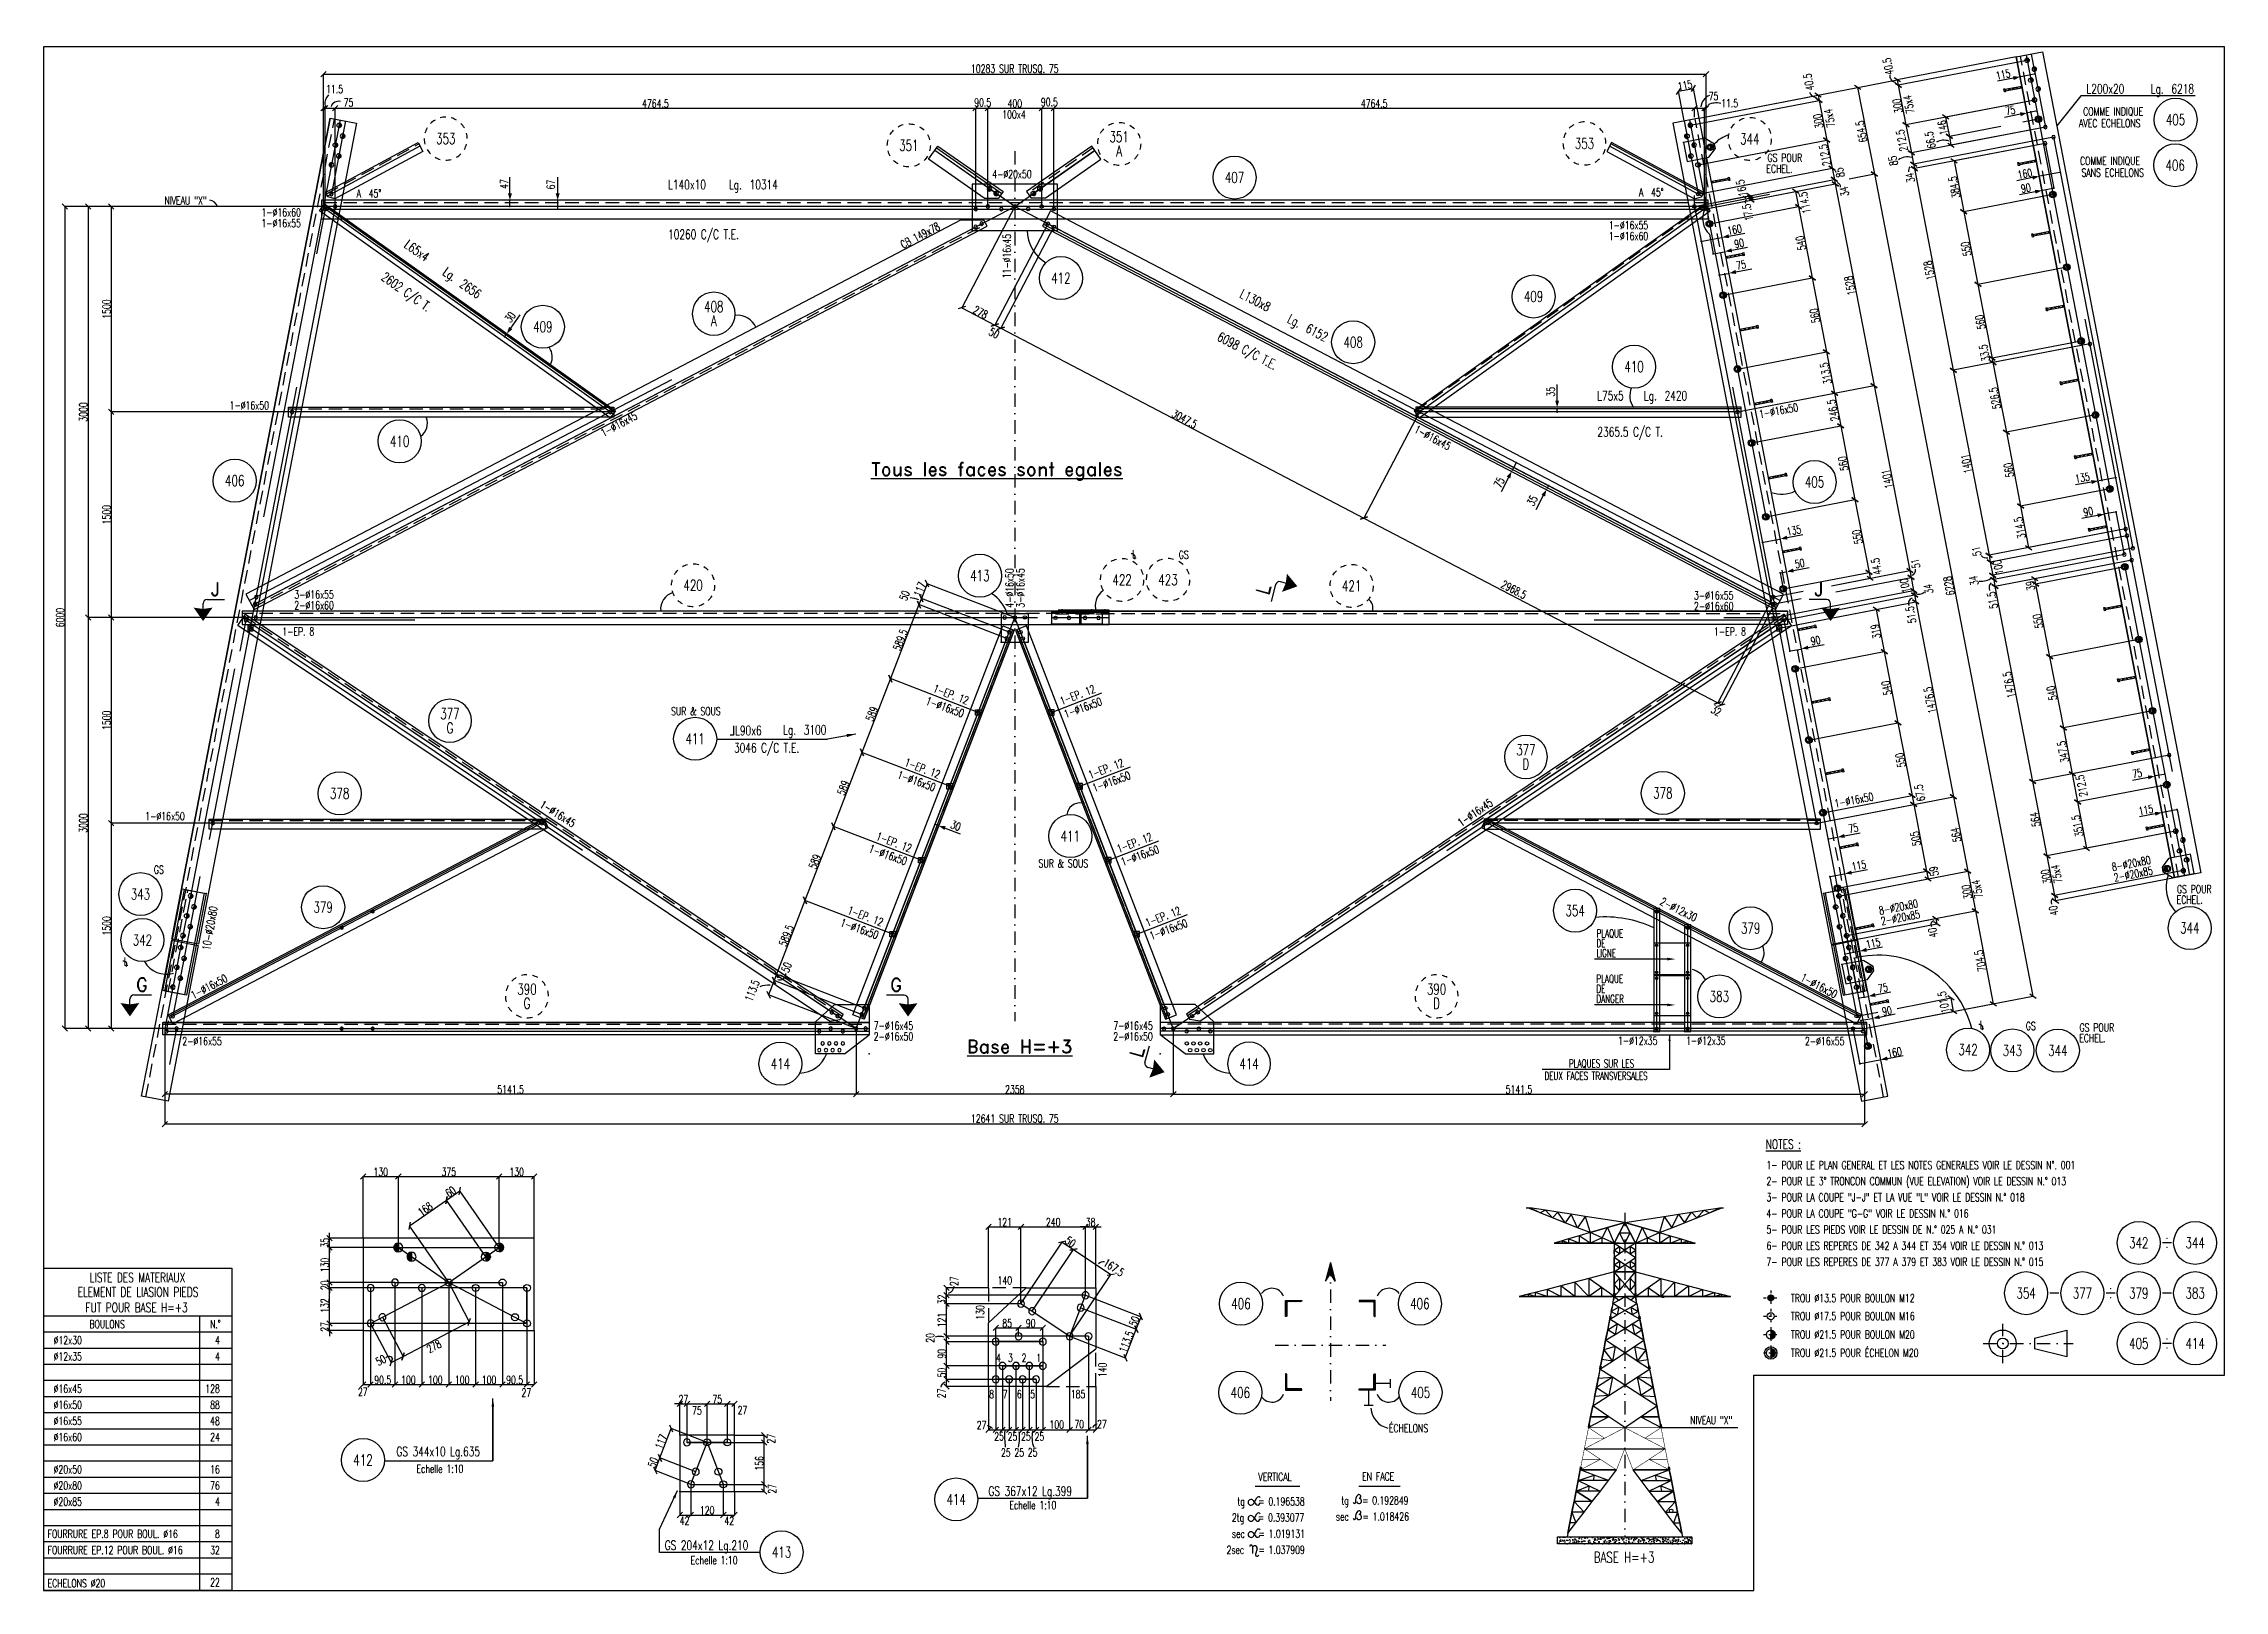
# Model space of a CAD drawing. Extents: x 533388 to 549608, y -33951 to -22449.
import ezdxf
from ezdxf.enums import TextEntityAlignment as Align

# ---------------------------------------------------------------- set-up
doc = ezdxf.new("R2010")
doc.units = 0
doc.header["$LTSCALE"] = 200
doc.header["$MEASUREMENT"] = 0
doc.linetypes.add('DASHDOT', pattern=[1, 0.5, -0.25, 0, -0.25])
doc.linetypes.add('DASHED', pattern=[0.75, 0.5, -0.25])
doc.layers.get('0').update_dxf_attribs({"linetype": 'CONTINUOUS'})
for name, color, linetype in [('ASSI', 6, 'CONTINUOUS'), ('BOLLINI_1', 7, 'CONTINUOUS'), ('BOLLINI_5', 7, 'CONTINUOUS'), ('Echelon', 1, 'CONTINUOUS'), ('FORI', 2, 'CONTINUOUS'), ('LINEA-MEDIA', 7, 'CONTINUOUS'), ('LINEA_ANG', 2, 'CONTINUOUS'), ('LINEE_PIASTRA', 2, 'CONTINUOUS'), ('LINEE_PIASTRE', 2, 'CONTINUOUS'), ('LM', 7, 'CONTINUOUS'), ('LP', 3, 'CONTINUOUS'), ('LS', 7, 'CONTINUOUS'), ('LSP', 3, 'CONTINUOUS'), ('MZ', 6, 'DASHDOT'), ('NOTATION', 2, 'CONTINUOUS'), ('PIASTRE', 5, 'CONTINUOUS'), ('QT_MAL', 7, 'CONTINUOUS'), ('QT_MPR', 7, 'CONTINUOUS'), ('QT_MSP', 7, 'CONTINUOUS'), ('TESTI_A_P', 7, 'CONTINUOUS'), ('TRAT-Y', 7, 'DASHED')]:
    doc.layers.add(name, color=color, linetype=linetype)
doc.styles.add('QUOTE', font='ROMANS8.SHX', dxfattribs={"width": 0.7})
doc.styles.add('RD', font='ROMAND8.SHX', dxfattribs={"width": 0.7})
doc.styles.add('RQL', font='ROMANS8.SHX', dxfattribs={"width": 0.7})
doc.styles.add('RS', font='ROMANS8.shx', dxfattribs={"width": 0.7})
doc.styles.get("Standard").update_dxf_attribs({"font": 'ROMANS8.SHX', "width": 0.7})
doc.dimstyles.new('FRECCE1', dxfattribs={"dimtxt": 60, "dimasz": 6.66, "dimexe": 0, "dimexo": 0, "dimgap": 1, "dimtad": 1, "dimzin": 0, "dimdsep": 46, "dimtxsty": 'RS', "dimblk1": 'QUOTP', "dimblk2": 'QUOTF', "dimsah": 1, "dimcen": 0, "dimclrd": 2, "dimclre": 2, "dimclrt": 7, "dimadec": 0, "dimazin": 0, "dimtfac": 1, "dimtix": 1, "dimtmove": 2, "dimatfit": 3, "dimldrblk": 'QUOTP', "dimfxl": 1, "dimtolj": 1, "dimtzin": 0, "dimarcsym": 0})
doc.dimstyles.new('TRATTO', dxfattribs={"dimscale": 0, "dimtxt": 60, "dimasz": 40, "dimexe": 0, "dimexo": 0, "dimgap": 5, "dimtad": 1, "dimrnd": 0.5, "dimdsep": 46, "dimtxsty": 'RS', "dimblk1": 'OBLIQUE', "dimblk2": 'OBLIQUE', "dimsah": 1, "dimcen": 0.09, "dimclrd": 2, "dimclre": 2, "dimclrt": 7, "dimadec": 0, "dimazin": 0, "dimtfac": 1, "dimtix": 1, "dimtmove": 2, "dimatfit": 3, "dimfxl": 1, "dimtolj": 1, "dimtzin": 0, "dimarcsym": 0})

msp = doc.modelspace()

# ---------------------------------------------------------------- texts
at = {"color": 7, "style": 'RS', "width": 0.7}
for s, p in [('ÉCHELONS', (543393.56, -32775.015)), ('NIVEAU "X"', (545634.462, -32716.41))]:
    msp.add_text(s, height=60, dxfattribs=at).set_placement(p)
at = {"layer": 'LINEA-MEDIA', "style": 'RS', "width": 0.7}
for s, p in [('VERTICAL', (542422.431, -33137.351)), ('EN FACE', (543194.008, -33134.521)), ('2tg   = 0.393077', (542225.572, -33439.989)), ('tg   = 0.196538', (542267.043, -33319.988)), ('sec   = 1.018426', (542999.518, -33432.746)), ('tg   = 0.192849', (543039.345, -33312.745)), ('sec   = 1.019131', (542226.013, -33559.99)), ('2sec   = 1.037909', (542185.949, -33679.992))]:
    msp.add_text(s, height=60.0007, dxfattribs=at).set_placement(p)
at = {"layer": 'LM', "style": 'RS', "width": 0.7}
msp.add_text('NIVEAU "X"', height=60, dxfattribs=at).set_placement((534285.855, -23645.106))
at = {"layer": 'LM', "color": 0, "style": 'RS', "width": 0.7}
for s, p in [('1- POUR LE PLAN GENERAL ET LES NOTES GENERALES VOIR LE DESSIN N%%D. 001', (546201.937, -30818.615)), ('2- POUR LE 3° TRONCON COMMUN (VUE ELEVATION) VOIR LE DESSIN N.° 013', (546201.937, -30938.615)), ('3- POUR LA COUPE "J-J" ET LA VUE "L" VOIR LE DESSIN N.° 018', (546201.937, -31058.615)), ('4- POUR LA COUPE "G-G" VOIR LE DESSIN N.° 016', (546201.937, -31178.615)), ('5- POUR LES PIEDS VOIR LE DESSIN DE N.° 025 A N.° 031', (546201.937, -31298.615)), ('6- POUR LES REPERES DE 342 A 344 ET 354 VOIR LE DESSIN N.° 013', (546201.937, -31418.615)), ('7- POUR LES REPERES DE 377 A 379 ET 383 VOIR LE DESSIN N.° 015', (546201.937, -31538.615))]:
    msp.add_text(s, height=60, dxfattribs=at).set_placement(p)
at = {"layer": 'LM', "style": 'RD', "width": 0.7}
for s, p in [('LISTE DES MATERIAUX', (534085.887, -31624.77)), ('ELEMENT DE LIASION PIEDS', (534089.802, -31732.772)), ('FUT POUR BASE H=+3', (534079.031, -31848.231))]:
    msp.add_text(s, height=69.993, dxfattribs=at).set_placement(p, align=Align.MIDDLE)
at = {"layer": 'LM', "linetype": 'ByBlock', "style": 'RS', "width": 0.7}
for s, p in [('TROU %%C13.5 POUR BOULON M12', (546384.017, -31808.085)), ('TROU %%C17.5 POUR BOULON M16', (546384.055, -31941.867)), ('TROU %%C21.5 POUR BOULON M20', (546384.055, -32078.693)), ('TROU %%C21.5 POUR ÉCHELON M20', (546384.029, -32215.52))]:
    msp.add_text(s, height=60, dxfattribs=at).set_placement(p)
at = {"layer": 'LM', "char_height": 59.9916, "style": 'RD'}
for s, insert, attachment_point in [('BOULONS', (533728.625, -31971.677), 4), ('N.°', (534704.59, -31971.677), 6)]:
    msp.add_mtext(s, dxfattribs=dict(at, insert=insert, attachment_point=attachment_point))
at = {"layer": 'LS', "style": 'RS', "width": 0.7}
for s, p in [(' ECHEL.', (546172.057, -23409.128)), ('GS POUR', (546209.486, -23327.568)), ('L', (541485.203, -26275.35)), ('GS', (541830.848, -26279.686))]:
    msp.add_text(s, height=60, dxfattribs=at).set_placement(p)
at = {"layer": 'LS', "color": 3, "style": 'RD'}
for s, p in [('%%UTous les faces sont egales', (540477.199, -25629.846)), ('J', (534662.825, -26506.779)), ('J', (546589.323, -26506.779)), ('G', (534118.642, -29447.356)), ('G', (539727.84, -29448.393)), ('%%UBase H=+3', (540647.754, -29906.251))]:
    msp.add_text(s, height=100, dxfattribs=at).set_placement(p, align=Align.MIDDLE)
for p in [(542461.83, -26508.566), (541521.131, -29949.143)]:
    msp.add_text('L', height=100, rotation=74.7083015, dxfattribs=at).set_placement(p, align=Align.MIDDLE)
at = {"layer": 'LS', "color": 2, "style": 'RS', "width": 0.7}
for s, p in [('140', (540536.821, -31646.497)), ('185', (541081.924, -32491.716))]:
    msp.add_text(s, height=60, dxfattribs=at).set_placement(p, align=Align.MIDDLE)
for s, p in [('130', (540352.759, -31884.395)), ('140', (541263.002, -32312.205))]:
    msp.add_text(s, height=60, rotation=90, dxfattribs=at).set_placement(p, align=Align.MIDDLE)
at = {"layer": 'LS', "color": 7, "style": 'RS', "width": 0.7}
for s, height, p in [('∅12x30', 59.9916, (533461.961, -32121.622)), ('∅12x35', 59.9916, (533461.961, -32241.588)), ('∅16x45', 59.9916, (533461.961, -32481.622)), ('∅16x50', 59.9916, (533461.961, -32601.605)), ('∅16x55', 59.9916, (533461.961, -32721.588)), ('∅16x60', 59.9916, (533461.961, -32841.588)), ('∅20x50', 59.9916, (533461.961, -33081.588)), ('Echelle 1:10', 60, (536160.41, -33076.873)), ('∅20x80', 59.9916, (533461.961, -33201.572)), ('∅20x85', 59.9916, (533461.961, -33321.555)), ('Echelle 1:10', 60, (540570.585, -33347.176)), ('FOURRURE EP.8 POUR BOUL. %%C16', 59.9916, (533417.309, -33561.555)), ('FOURRURE EP.12 POUR BOUL. %%C16', 59.9916, (533417.309, -33681.538)), ('Echelle 1:10', 60, (538199.603, -33757.103)), ('ECHELONS %%C20', 59.9916, (533417.309, -33928.205))]:
    msp.add_text(s, height=height, dxfattribs=at).set_placement(p)
for s, height, p in [('4', 59.992, (534698.301, -32121.622)), ('4', 59.992, (534698.301, -32241.588)), ('128', 59.9916, (534698.301, -32481.622)), ('88', 59.9916, (534698.301, -32601.605)), ('48', 59.9916, (534698.301, -32721.622)), ('24', 59.9916, (534698.301, -32841.622)), ('16', 59.9916, (534698.301, -33081.588)), ('76', 59.9916, (534698.301, -33201.572)), ('4', 59.992, (534698.301, -33321.555)), ('8', 59.992, (534698.301, -33561.521)), ('32', 59.9916, (534698.301, -33681.504)), ('22', 59.9916, (534698.301, -33921.471))]:
    msp.add_text(s, height=height, dxfattribs=at).set_placement(p, align=Align.RIGHT)
at = {"layer": 'LS', "char_height": 60, "attachment_point": 5, "style": 'RS'}
for s, insert in [('\\A1;4', (540489.795, -32223.014)), ('\\A1;3', (540578.381, -32223.014)), ('\\A1;2', (540679.662, -32223.014)), ('\\A1;1', (540788.412, -32223.014)), ('\\A1;8', (540438.061, -32492.479)), ('\\A1;7', (540538.638, -32492.479)), ('\\A1;5', (540743.026, -32492.479))]:
    msp.add_mtext(s, dxfattribs=dict(at, insert=insert))
at = {"layer": 'LS', "insert": (540643.949, -32492.479), "char_height": 60, "width": 77.26875, "attachment_point": 5, "style": 'RS'}
msp.add_mtext('\\A1;6', dxfattribs=at)
at = {"layer": 'LS', "color": 3, "insert": (545142.594, -33705.319), "char_height": 80, "attachment_point": 5, "style": 'RD'}
msp.add_mtext('BASE H=+3', dxfattribs=at)
at = {"layer": 'NOTATION', "color": 0, "style": 'RS', "width": 0.7}
msp.add_text('%%uNOTES :', height=70, dxfattribs=at).set_placement((546195.782, -30668.813))
at = {"layer": 'TESTI_A_P', "style": 'RS'}
for s, width, p in [('AVEC ECHELONS', 0.7, (548526.402, -23070.838)), ('COMME INDIQUE', 0.7, (548557.402, -22983.307)), ('COMME INDIQUE', 0.7, (548533.955, -23350.939)), ('SANS ECHELONS', 0.7, (548544.801, -23438.47)), ('SUR & SOUS', 0.7, (538054.641, -27443.83)), ('SUR & SOUS', 0.7, (540787.567, -28575.454)), ('GS', 0.7, (534208.088, -28621.807)), ('GS POUR', 0.7, (549254.708, -28766.942)), (' ECHEL.', 0.7, (549223.978, -28844.851)), ('DE', 0.65, (544937.179, -29169.046)), ('PLAQUE', 0.65, (544937.876, -29095.66)), ('LIGNE', 0.65, (544937.876, -29242.015)), ('L', 0.7, (533985.552, -29304.234)), ('PLAQUE', 0.65, (544936.967, -29433.24)), ('DE', 0.65, (544936.967, -29507.487)), ('DANGER', 0.65, (544936.967, -29582.833)), ('L', 0.7, (547789.526, -29775.03)), ('GS', 0.7, (548130.808, -29784.452)), (' ECHEL.', 0.7, (548499.406, -29874.065)), ('GS POUR', 0.7, (548530.136, -29796.155)), ('PLAQUES SUR LES', 0.65, (544733.164, -30063.317)), ('DEUX FACES TRANSVERSALES', 0.65, (544550.86, -30155.931))]:
    msp.add_text(s, height=60, dxfattribs=dict(at, width=width)).set_placement(p)

# ---------------------------------------------------------------- blocks, each defined once
blk = doc.blocks.new('12')
at = {"color": 0}
for p, q in [((-1, 0.06), (-0.06, 1)), ((-1, 0.01), (-0.01, 1)), ((-1, -0.03), (0.03, 1)), ((-1, -0.07), (0.07, 1)), ((0.09, -1), (-1, 0.09)), ((0.05, -1), (-1, 0.05)), ((0, -1), (-1, 0)), ((-0.99, 0.16), (-0.16, 0.99)), ((-0.99, 0.11), (-0.11, 0.99)), ((-0.99, -0.11), (0.11, 0.99)), ((-0.99, -0.15), (0.15, 0.99)), ((0.17, -0.99), (-0.99, 0.17)), ((0.13, -0.99), (-0.99, 0.13)), ((-0.98, 0.22), (-0.22, 0.98)), ((-0.98, -0.19), (0.19, 0.98)), ((0.21, -0.98), (-0.98, 0.21)), ((-0.97, -0.23), (0.23, 0.97)), ((0.24, -0.97), (-0.97, 0.24)), ((-0.96, 0.28), (-0.28, 0.96)), ((-0.96, -0.27), (0.27, 0.96)), ((0.28, -0.96), (-0.96, 0.28)), ((-0.95, -0.3), (0.3, 0.95)), ((0.31, -0.95), (-0.95, 0.31)), ((-0.94, 0.34), (-0.34, 0.94)), ((-0.94, -0.33), (0.33, 0.94)), ((0.35, -0.94), (-0.94, 0.35)), ((-0.93, -0.37), (0.37, 0.93)), ((0.38, -0.93), (-0.93, 0.38)), ((-0.92, -0.4), (0.4, 0.92)), ((-0.91, 0.42), (-0.42, 0.91)), ((0.41, -0.91), (-0.91, 0.41)), ((-0.9, -0.43), (0.43, 0.9)), ((0.44, -0.9), (-0.9, 0.44)), ((-0.89, -0.46), (0.46, 0.89)), ((0.47, -0.88), (-0.88, 0.47)), ((-0.87, -0.49), (0.49, 0.87)), ((0.5, -0.87), (-0.87, 0.5)), ((-0.86, 0.52), (-0.52, 0.86)), ((-0.86, -0.52), (0.52, 0.86)), ((0.53, -0.85), (-0.85, 0.53)), ((-0.84, -0.54), (0.54, 0.84)), ((0.55, -0.83), (-0.83, 0.55)), ((-0.82, -0.57), (0.57, 0.82)), ((0.58, -0.81), (-0.81, 0.58)), ((-0.8, -0.6), (0.6, 0.8)), ((0.61, -0.79), (-0.79, 0.61)), ((-0.78, -0.62), (0.62, 0.78)), ((0.63, -0.78), (-0.78, 0.63)), ((-0.76, -0.65), (0.65, 0.76)), ((0.66, -0.75), (-0.75, 0.66)), ((-0.74, -0.67), (0.67, 0.74)), ((0.68, -0.73), (-0.73, 0.68)), ((-0.72, -0.69), (0.69, 0.72)), ((0.7, -0.71), (-0.71, 0.7)), ((-0.7, -0.72), (0.72, 0.7)), ((0.73, -0.69), (-0.69, 0.73)), ((0.75, -0.67), (-0.67, 0.75)), ((-0.67, -0.74), (0.74, 0.67)), ((-0.65, -0.76), (0.76, 0.65)), ((0.77, -0.64), (-0.64, 0.77)), ((-0.63, -0.78), (0.78, 0.63)), ((0.79, -0.62), (-0.62, 0.79)), ((-0.6, -0.8), (0.8, 0.6)), ((0.81, -0.59), (-0.59, 0.81)), ((-0.57, -0.82), (0.82, 0.57)), ((0.83, -0.56), (-0.56, 0.83)), ((-0.55, -0.84), (0.84, 0.55)), ((0.84, -0.54), (-0.54, 0.84)), ((-0.52, -0.85), (0.85, 0.52)), ((0.86, -0.51), (-0.51, 0.86)), ((-0.49, -0.87), (0.87, 0.49)), ((0.88, -0.48), (-0.48, 0.88)), ((-0.46, -0.89), (0.89, 0.46)), ((0.89, -0.45), (-0.45, 0.89)), ((-0.43, -0.9), (0.9, 0.43)), ((0.91, -0.42), (-0.42, 0.91)), ((-0.4, -0.92), (0.92, 0.4)), ((0.92, -0.39), (-0.39, 0.92)), ((-0.37, -0.93), (0.93, 0.37)), ((0.93, -0.36), (-0.36, 0.93)), ((-0.34, -0.94), (0.94, 0.34)), ((0.95, -0.33), (-0.33, 0.95)), ((-0.3, -0.95), (0.95, 0.3)), ((0.96, -0.29), (-0.29, 0.96)), ((-0.27, -0.96), (0.96, 0.27)), ((0.97, -0.26), (-0.26, 0.97)), ((-0.23, -0.97), (0.97, 0.23)), ((0.98, -0.22), (-0.22, 0.98)), ((-0.2, -0.98), (0.98, 0.2)), ((0.98, -0.18), (-0.18, 0.98)), ((-0.16, -0.99), (0.99, 0.16)), ((0.99, -0.14), (-0.14, 0.99)), ((-0.12, -0.99), (0.99, 0.12)), ((0.99, -0.1), (-0.1, 0.99)), ((-0.08, -1), (1, 0.08)), ((1, -0.06), (-0.06, 1)), ((-0.04, -1), (1, 0.04)), ((1, -0.02), (-0.02, 1)), ((1, 0.02), (0.02, 1)), ((1, 0.07), (0.07, 1)), ((0.99, 0.12), (0.12, 0.99)), ((0.98, 0.17), (0.17, 0.98)), ((0.97, 0.23), (0.23, 0.97)), ((0.96, 0.29), (0.29, 0.96)), ((0.93, 0.36), (0.36, 0.93)), ((0.9, 0.44), (0.44, 0.9)), ((0.84, 0.55), (0.55, 0.84)), ((-0.04, -1), (-1, -0.04)), ((-0.09, -1), (-1, -0.09)), ((-0.14, -0.99), (-0.99, -0.14)), ((-0.2, -0.98), (-0.98, -0.2)), ((-0.25, -0.97), (-0.97, -0.25)), ((-0.32, -0.95), (-0.95, -0.32)), ((-0.39, -0.92), (-0.92, -0.39)), ((-0.48, -0.88), (-0.88, -0.48)), ((-0.6, -0.8), (-0.8, -0.6)), ((0.01, -1), (1, -0.01)), ((0.05, -1), (1, -0.05)), ((0.1, -0.99), (0.99, -0.1)), ((0.15, -0.99), (0.99, -0.15)), ((0.21, -0.98), (0.98, -0.21)), ((0.27, -0.96), (0.96, -0.27)), ((0.33, -0.94), (0.94, -0.33)), ((0.41, -0.91), (0.91, -0.41)), ((0.5, -0.87), (0.87, -0.5)), ((0.66, -0.75), (0.75, -0.66))]:
    blk.add_line(p, q, dxfattribs=at)
blk.add_circle((0, 0), 1)
blk = doc.blocks.new('16')
blk.add_circle((0, 0), 1)
blk = doc.blocks.new('20')
at = {"color": 0}
for p, q in [((0, 0.98), (0.02, 1)), ((0, 0.94), (0.06, 1)), ((1, -0.01), (0, 0.99)), ((0, 0.89), (0.1, 0.99)), ((0, 0.85), (0.14, 0.99)), ((0, 0.8), (0.18, 0.98)), ((0, 0.76), (0.22, 0.98)), ((0, 0.71), (0.25, 0.97)), ((0, 0.67), (0.29, 0.96)), ((1, -0.05), (0, 0.95)), ((0, 0.62), (0.32, 0.95)), ((0, 0.58), (0.36, 0.93)), ((0, 0.53), (0.39, 0.92)), ((0, 0.49), (0.42, 0.91)), ((1, -0.09), (0, 0.9)), ((0, 0.44), (0.45, 0.89)), ((0, 0.4), (0.48, 0.88)), ((0.99, -0.13), (0, 0.86)), ((0, 0.35), (0.51, 0.86)), ((0, 0.31), (0.54, 0.84)), ((0, 0.26), (0.56, 0.83)), ((0.99, -0.17), (0, 0.81)), ((0, 0.22), (0.59, 0.81)), ((0, 0.17), (0.61, 0.79)), ((0.98, -0.21), (0, 0.77)), ((0, 0.13), (0.64, 0.77)), ((0, 0.08), (0.66, 0.75)), ((0, 0.04), (0.69, 0.73)), ((0.97, -0.25), (0, 0.72)), ((0, -0.01), (0.71, 0.7)), ((0.96, -0.28), (0, 0.68)), ((0, -0.05), (0.73, 0.68)), ((0, -0.1), (0.75, 0.66)), ((0.95, -0.32), (0, 0.63)), ((0, -0.14), (0.77, 0.63)), ((0, -0.19), (0.79, 0.61)), ((0.94, -0.35), (0, 0.59)), ((0, -0.23), (0.81, 0.58)), ((0, -0.28), (0.83, 0.56)), ((0.92, -0.38), (0, 0.54)), ((0, -0.32), (0.85, 0.53)), ((0.91, -0.41), (0, 0.5)), ((0, -0.36), (0.87, 0.5)), ((0, -0.41), (0.88, 0.47)), ((0.9, -0.44), (0, 0.45)), ((0, -0.45), (0.9, 0.44)), ((0.88, -0.47), (0, 0.41)), ((0, -0.5), (0.91, 0.41)), ((0, -0.54), (0.92, 0.38)), ((0.87, -0.5), (0, 0.36)), ((0, -0.59), (0.94, 0.35)), ((0.85, -0.53), (0, 0.32)), ((0, -0.63), (0.95, 0.31)), ((0, -0.68), (0.96, 0.28)), ((0.83, -0.56), (0, 0.27)), ((0, -0.72), (0.97, 0.25)), ((0.81, -0.58), (0, 0.23)), ((0, -0.77), (0.98, 0.21)), ((0.79, -0.61), (0, 0.18)), ((0, -0.81), (0.99, 0.17)), ((0.77, -0.63), (0, 0.14)), ((0, -0.86), (0.99, 0.13)), ((0.75, -0.66), (0, 0.09)), ((0, -0.9), (1, 0.09)), ((0.73, -0.68), (0, 0.05)), ((0, -0.95), (1, 0.05)), ((0.71, -0.7), (0, 0.01)), ((0, -0.99), (1, 0.01)), ((1, 0.04), (0.04, 1)), ((1, 0.09), (0.09, 1)), ((0.99, 0.14), (0.14, 0.99)), ((0.98, 0.19), (0.19, 0.98)), ((0.97, 0.25), (0.25, 0.97)), ((0.95, 0.31), (0.31, 0.95)), ((0.92, 0.38), (0.38, 0.92)), ((0.88, 0.47), (0.47, 0.88)), ((0.81, 0.59), (0.59, 0.81)), ((0.69, -0.73), (0, -0.04)), ((0.66, -0.75), (0, -0.08)), ((0.64, -0.77), (0, -0.13)), ((0.61, -0.79), (0, -0.17)), ((0.59, -0.81), (0, -0.22)), ((0.56, -0.83), (0, -0.26)), ((0.54, -0.84), (0, -0.31)), ((0.51, -0.86), (0, -0.35)), ((0.48, -0.88), (0, -0.4)), ((0.45, -0.89), (0, -0.44)), ((0.42, -0.91), (0, -0.49)), ((0.39, -0.92), (0, -0.53)), ((0.36, -0.93), (0, -0.58)), ((0.32, -0.95), (0, -0.62)), ((0.29, -0.96), (0, -0.67)), ((0.25, -0.97), (0, -0.71)), ((0.22, -0.98), (0, -0.76)), ((0.18, -0.98), (0, -0.8)), ((0.14, -0.99), (0, -0.85)), ((0.1, -0.99), (0, -0.89)), ((0.04, -1), (1, -0.04)), ((0.09, -1), (1, -0.09)), ((0.14, -0.99), (0.99, -0.14)), ((0.19, -0.98), (0.98, -0.19)), ((0.25, -0.97), (0.97, -0.25)), ((0.31, -0.95), (0.95, -0.31)), ((0.38, -0.92), (0.92, -0.38)), ((0.47, -0.88), (0.88, -0.47)), ((0.59, -0.81), (0.81, -0.59))]:
    blk.add_line(p, q, dxfattribs=at)
blk.add_line((0, 1), (0, -1))
blk.add_circle((0, 0), 1)
blk = doc.blocks.new('xxx')
blk.add_circle((0, 0), 8)
at = {"color": 3, "style": 'RQL', "width": 0.7}
blk.add_attdef('POS', text='', height=4, dxfattribs=at).set_placement((0, 0), align=Align.MIDDLE)
at = {"style": 'RQL', "width": 0.7, "flags": 1}
blk.add_attdef('TIPO', (-0.39, -8.66), '', height=2, dxfattribs=at)
at = {"color": 3, "style": 'RQL', "width": 0.7, "flags": 1}
blk.add_attdef('POS1', (-0.39, -5.42), '', height=2, dxfattribs=at)
blk = doc.blocks.new('*X18')
at = {"color": 0}
for p, q in [((117085, -38783), (117089, -38778)), ((117085, -38790), (117092, -38783)), ((117085, -38797), (117092, -38790)), ((117085, -38804), (117092, -38797)), ((117085, -38811), (117092, -38804)), ((117085, -38818), (117092, -38811)), ((117085, -38825), (117092, -38818)), ((117085, -38833), (117092, -38826)), ((117085, -38840), (117092, -38833)), ((117085, -38847), (117092, -38840)), ((117085, -38854), (117092, -38847)), ((117085, -38861), (117092, -38854)), ((117085, -38868), (117094, -38859)), ((117092, -38868), (117099, -38861)), ((117099, -38868), (117106, -38861)), ((117106, -38868), (117113, -38861)), ((117113, -38868), (117120, -38861)), ((117120, -38868), (117127, -38861)), ((117127, -38868), (117134, -38861)), ((117134, -38868), (117141, -38861)), ((117141, -38868), (117148, -38861)), ((117148, -38868), (117155, -38861)), ((117155, -38868), (117162, -38861)), ((117162, -38868), (117169, -38861)), ((117169, -38868), (117174, -38863))]:
    blk.add_line(p, q, dxfattribs=at)
blk = doc.blocks.new('ASSE98')
blk.add_line((0, 0), (1, 0))
at = {"color": 7, "style": 'QUOTE', "width": 0.5, "flags": 1}
for tag, p in [('TI', (1.3831, 6.8273)), ('DI_S', (1.3831, 6.4218)), ('D_S', (1.3831, 6.0209)), ('E_S', (1.3831, 5.6806)), ('NFORI', (1.3645, 5.2979)), ('ALAR', (1.3635, 4.9325)), ('FAM', (1.3775, 4.5465)), ('ALA', (1.3831, 4.1926)), ('DISP2', (1.3831, 3.8497)), ('DISP1', (1.3831, 3.5069)), ('PINZAF', (1.3831, 3.164)), ('PINZAI', (1.3831, 2.8211)), ('TRP', (1.3831, 2.4783)), ('NP', (1.3831, 2.1354)), ('SV', (1.3831, 1.7926)), ('PESO', (1.3831, 1.4497)), ('QUA', (1.3831, 1.1069)), ('LUN', (1.3831, 0.764)), ('PROF', (1.3831, 0.4211)), ('POS', (1.3831, 0.0783))]:
    blk.add_attdef(tag, p, '', height=0.2, dxfattribs=at)
at = {"color": 7, "flags": 1}
for tag, p in [('LAV1', (3.0743, 6.8285)), ('LAV2', (3.0743, 6.4951)), ('LAV3', (3.0743, 6.1618)), ('LAV4', (3.0743, 5.8285)), ('LAV5', (3.0743, 5.4951)), ('LAV6', (3.0743, 5.1618)), ('LAV7', (3.0743, 4.8285)), ('LAV8', (3.0743, 4.4951)), ('LAV9', (3.0743, 4.1618)), ('LAV10', (3.0743, 3.8285))]:
    blk.add_attdef(tag, p, '', height=0.2, dxfattribs=at)
blk = doc.blocks.new('MRKR_98')
blk.add_point((0, 0))
at = {"color": 7, "style": 'QUOTE', "width": 0.5, "flags": 1}
for tag, p in [('AUX2', (3.71, 4.93)), ('NFORI', (3.72, 5.3)), ('TI', (3.73, 6.83)), ('AUX1', (3.73, 4.19)), ('DI_S', (3.73, 6.42)), ('D_S', (3.73, 6.02)), ('E_S', (3.73, 5.68)), ('FAM', (3.73, 4.55)), ('COMMESSA', (3.73, 3.85)), ('MD', (3.73, 3.51)), ('MP', (3.73, 3.16)), ('LARGHEZZA', (3.73, 2.82)), ('SPESSORE', (3.73, 2.48)), ('NP', (3.73, 2.14)), ('SV', (3.73, 1.79)), ('PESO', (3.73, 1.45)), ('QUA', (3.73, 1.11)), ('LUN', (3.73, 0.76)), ('PROF', (3.73, 0.42)), ('POS', (3.73, 0.08))]:
    blk.add_attdef(tag, p, '', height=0.2, dxfattribs=at)
at = {"color": 7, "flags": 1}
for tag, p in [('LAV1', (5.26, 6.88)), ('LAV2', (5.26, 6.55)), ('LAV3', (5.26, 6.21)), ('LAV4', (5.26, 5.88)), ('LAV5', (5.26, 5.55)), ('LAV6', (5.26, 5.21)), ('LAV7', (5.26, 4.88)), ('LAV8', (5.26, 4.55)), ('LAV9', (5.26, 4.21)), ('LAV10', (5.26, 3.88))]:
    blk.add_attdef(tag, p, '', height=0.2, dxfattribs=at)
blk = doc.blocks.new('P20')
at = {"color": 0}
for p, q in [((0, 0.98), (0.02, 1)), ((0, 0.94), (0.06, 1)), ((1, -0.01), (0, 0.99)), ((0, 0.89), (0.1, 0.99)), ((0, 0.85), (0.14, 0.99)), ((0, 0.8), (0.18, 0.98)), ((0, 0.76), (0.22, 0.98)), ((0, 0.71), (0.25, 0.97)), ((0, 0.67), (0.29, 0.96)), ((1, -0.05), (0, 0.95)), ((0, 0.62), (0.32, 0.95)), ((0, 0.58), (0.36, 0.93)), ((0, 0.53), (0.39, 0.92)), ((0, 0.49), (0.42, 0.91)), ((1, -0.09), (0, 0.9)), ((0, 0.44), (0.45, 0.89)), ((0, 0.4), (0.48, 0.88)), ((0.99, -0.13), (0, 0.86)), ((0, 0.35), (0.51, 0.86)), ((0, 0.31), (0.54, 0.84)), ((0, 0.26), (0.56, 0.83)), ((0.99, -0.17), (0, 0.81)), ((0, 0.22), (0.59, 0.81)), ((0, 0.17), (0.61, 0.79)), ((0.98, -0.21), (0, 0.77)), ((0, 0.13), (0.64, 0.77)), ((0, 0.08), (0.66, 0.75)), ((0, 0.04), (0.69, 0.73)), ((0.97, -0.25), (0, 0.72)), ((0, -0.01), (0.71, 0.7)), ((0.96, -0.28), (0, 0.68)), ((0, -0.05), (0.73, 0.68)), ((0, -0.1), (0.75, 0.66)), ((0.95, -0.32), (0, 0.63)), ((0, -0.14), (0.77, 0.63)), ((0, -0.19), (0.79, 0.61)), ((0.94, -0.35), (0, 0.59)), ((0, -0.23), (0.81, 0.58)), ((0, -0.28), (0.83, 0.56)), ((0.92, -0.38), (0, 0.54)), ((0, -0.32), (0.85, 0.53)), ((0.91, -0.41), (0, 0.5)), ((0, -0.36), (0.87, 0.5)), ((0, -0.41), (0.88, 0.47)), ((0.9, -0.44), (0, 0.45)), ((0, -0.45), (0.9, 0.44)), ((0.88, -0.47), (0, 0.41)), ((0, -0.5), (0.91, 0.41)), ((0, -0.54), (0.92, 0.38)), ((0.87, -0.5), (0, 0.36)), ((0, -0.59), (0.94, 0.35)), ((0.85, -0.53), (0, 0.32)), ((0, -0.63), (0.95, 0.31)), ((0, -0.68), (0.96, 0.28)), ((0.83, -0.56), (0, 0.27)), ((0, -0.72), (0.97, 0.25)), ((0.81, -0.58), (0, 0.23)), ((0, -0.77), (0.98, 0.21)), ((0.79, -0.61), (0, 0.18)), ((0, -0.81), (0.99, 0.17)), ((0.77, -0.63), (0, 0.14)), ((0, -0.86), (0.99, 0.13)), ((0.75, -0.66), (0, 0.09)), ((0, -0.9), (1, 0.09)), ((0.73, -0.68), (0, 0.05)), ((0, -0.95), (1, 0.05)), ((0.71, -0.7), (0, 0.01)), ((0, -0.99), (1, 0.01)), ((1, 0.04), (0.04, 1)), ((1, 0.09), (0.09, 1)), ((0.99, 0.14), (0.14, 0.99)), ((0.98, 0.19), (0.19, 0.98)), ((0.97, 0.25), (0.25, 0.97)), ((0.95, 0.31), (0.31, 0.95)), ((0.92, 0.38), (0.38, 0.92)), ((0.88, 0.47), (0.47, 0.88)), ((0.81, 0.59), (0.59, 0.81)), ((0.69, -0.73), (0, -0.04)), ((0.66, -0.75), (0, -0.08)), ((0.64, -0.77), (0, -0.13)), ((0.61, -0.79), (0, -0.17)), ((0.59, -0.81), (0, -0.22)), ((0.56, -0.83), (0, -0.26)), ((0.54, -0.84), (0, -0.31)), ((0.51, -0.86), (0, -0.35)), ((0.48, -0.88), (0, -0.4)), ((0.45, -0.89), (0, -0.44)), ((0.42, -0.91), (0, -0.49)), ((0.39, -0.92), (0, -0.53)), ((0.36, -0.93), (0, -0.58)), ((0.32, -0.95), (0, -0.62)), ((0.29, -0.96), (0, -0.67)), ((0.25, -0.97), (0, -0.71)), ((0.22, -0.98), (0, -0.76)), ((0.18, -0.98), (0, -0.8)), ((0.14, -0.99), (0, -0.85)), ((0.1, -0.99), (0, -0.89)), ((0.04, -1), (1, -0.04)), ((0.09, -1), (1, -0.09)), ((0.14, -0.99), (0.99, -0.14)), ((0.19, -0.98), (0.98, -0.19)), ((0.25, -0.97), (0.97, -0.25)), ((0.31, -0.95), (0.95, -0.31)), ((0.38, -0.92), (0.92, -0.38)), ((0.47, -0.88), (0.88, -0.47)), ((0.59, -0.81), (0.81, -0.59))]:
    blk.add_line(p, q, dxfattribs=at)
for radius in [1.5, 1]:
    blk.add_circle((0, 0), radius)
blk = doc.blocks.new('_OBLIQUE')
at = {"color": 0, "linetype": 'ByBlock'}
blk.add_line((-0.5, -0.5), (0.5, 0.5), dxfattribs=at)
blk = doc.blocks.new('*D19')
at = {"layer": 'LS', "color": 2, "lineweight": -2, "transparency": 16777216}
for p, q in [((535216, -23659), (533718, -23659)), ((533718, -23659), (533718, -26717)), ((534966, -26717), (533718, -26717))]:
    blk.add_line(p, q, dxfattribs=at)
at = {"layer": 'LS', "color": 2, "lineweight": -2, "transparency": 16777216, "xscale": 40, "yscale": 40, "zscale": 40}
for p, rotation in [((533718, -23659), 90), ((533718, -26717), 270)]:
    blk.add_blockref('_OBLIQUE', p, dxfattribs=dict(at, rotation=rotation))
at = {"layer": 'LS', "color": 7, "transparency": 16777216, "insert": (533683, -25188), "char_height": 60, "attachment_point": 5, "rotation": 90, "style": 'RS'}
blk.add_mtext('\\A1;3000', dxfattribs=at)
blk = doc.blocks.new('*D20')
at = {"layer": 'LS', "color": 2, "lineweight": -2, "transparency": 16777216}
for p, q in [((534966, -26717), (533718, -26717)), ((533718, -26717), (533718, -29774)), ((534377, -29774), (533718, -29774))]:
    blk.add_line(p, q, dxfattribs=at)
at = {"layer": 'LS', "color": 2, "lineweight": -2, "transparency": 16777216, "xscale": 40, "yscale": 40, "zscale": 40}
for p, rotation in [((533718, -26717), 90), ((533718, -29774), 270)]:
    blk.add_blockref('_OBLIQUE', p, dxfattribs=dict(at, rotation=rotation))
at = {"layer": 'LS', "color": 7, "transparency": 16777216, "insert": (533683, -28245), "char_height": 60, "attachment_point": 5, "rotation": 90, "style": 'RS'}
blk.add_mtext('\\A1;3000', dxfattribs=at)
blk = doc.blocks.new('*D21')
at = {"layer": 'LS', "color": 2, "lineweight": -2, "transparency": 16777216}
for p, q in [((541790, -29774), (541790, -30261)), ((546932, -29774), (546932, -30261)), ((541790, -30261), (546932, -30261))]:
    blk.add_line(p, q, dxfattribs=at)
at = {"layer": 'LS', "color": 2, "lineweight": -2, "transparency": 16777216, "xscale": 40, "yscale": 40, "zscale": 40, "rotation": 180}
blk.add_blockref('_OBLIQUE', (541790, -30261), dxfattribs=at)
at = {"layer": 'LS', "color": 2, "lineweight": -2, "transparency": 16777216, "xscale": 40, "yscale": 40, "zscale": 40}
blk.add_blockref('_OBLIQUE', (546932, -30261), dxfattribs=at)
at = {"layer": 'LS', "color": 7, "transparency": 16777216, "insert": (544361, -30226), "char_height": 60, "attachment_point": 5, "style": 'RS'}
blk.add_mtext('\\A1;5141.5', dxfattribs=at)
blk = doc.blocks.new('QUOTP')
at = {"layer": 'ASSI', "color": 2, "const_width": 1.07}
blk.add_lwpolyline([(-0.5, 0, 1), (0.5, 0, 1)], format="xyb", close=True, dxfattribs=at)
blk = doc.blocks.new('QUOTF')
at = {"layer": 'LS', "color": 2}
blk.add_line((7.5, 0), (25.5, 0), dxfattribs=at)
blk.add_solid([(7.5, 2.25), (0, 0), (7.5, -2.25)], dxfattribs=at)
blk = doc.blocks.new('*D22')
at = {"layer": 'QT_MAL', "color": 2, "lineweight": -2, "transparency": 16777216}
blk.add_line((536856, -23652), (536856, -23619), dxfattribs=at)
at = {"layer": 'QT_MAL', "color": 2, "lineweight": -2, "transparency": 16777216, "xscale": 6.66, "yscale": 6.66, "zscale": 6.66}
for name, p, rotation in [('QUOTF', (536856, -23612), 90), ('QUOTP', (536856, -23659), 270)]:
    blk.add_blockref(name, p, dxfattribs=dict(at, rotation=rotation))
at = {"layer": 'QT_MAL', "color": 7, "transparency": 16777216, "insert": (536814, -23493), "char_height": 60, "attachment_point": 5, "rotation": 90, "style": 'RS'}
blk.add_mtext('\\A1;47', dxfattribs=at)
blk = doc.blocks.new('YYY')
blk.add_circle((0, 0), 8)
at = {"color": 3, "style": 'RQL', "width": 0.7}
for tag, p in [('POS3', (0, 0.65)), ('POS2', (0, -4.63))]:
    blk.add_attdef(tag, text='', height=4, dxfattribs=at).set_placement(p, align=Align.CENTER)
at = {"style": 'RQL', "width": 0.7, "flags": 1}
blk.add_attdef('TIPO', text='', height=3, dxfattribs=at).set_placement((0, 0), align=Align.MIDDLE_CENTER)
blk = doc.blocks.new('A$C6E393FD9')
at = {"layer": 'Echelon', "color": 3}
blk.add_lwpolyline([(3, 0), (0, 20), (169, 41), (168, 47), (178, 48), (182, 17), (172, 16), (171, 22), (3, 0)], close=True, dxfattribs=at)
at = {"layer": 'MZ', "ltscale": 0.2}
blk.add_line((1, 10), (180, 33), dxfattribs=at)
blk = doc.blocks.new('*D23')
at = {"layer": 'QT_MAL', "color": 2, "lineweight": -2, "transparency": 16777216}
for p, q in [((545812, -24011), (545887, -23997)), ((545894, -23995), (545894, -23995)), ((545805, -24012), (545805, -24012))]:
    blk.add_line(p, q, dxfattribs=at)
at = {"layer": 'QT_MAL', "color": 2, "lineweight": -2, "transparency": 16777216, "xscale": 6.66, "yscale": 6.66, "zscale": 6.66}
for name, p, rotation in [('QUOTP', (545805, -24012), 190.9154326102516), ('QUOTF', (545894, -23995), 10.91543261025164)]:
    blk.add_blockref(name, p, dxfattribs=dict(at, rotation=rotation))
at = {"layer": 'QT_MAL', "color": 7, "transparency": 16777216, "insert": (545998, -23934), "char_height": 60, "attachment_point": 5, "rotation": 10.9154, "style": 'RS'}
blk.add_mtext('\\A1;90', dxfattribs=at)
blk = doc.blocks.new('*D24')
at = {"layer": 'QT_MAL', "color": 2, "lineweight": -2, "transparency": 16777216}
blk.add_line((545723, -23919), (545867, -23891), dxfattribs=at)
at = {"layer": 'QT_MAL', "color": 2, "lineweight": -2, "transparency": 16777216, "xscale": 6.66, "yscale": 6.66, "zscale": 6.66}
for name, p, rotation in [('QUOTF', (545873, -23890), 10.91543261025215), ('QUOTP', (545716, -23920), 190.9154326102521)]:
    blk.add_blockref(name, p, dxfattribs=dict(at, rotation=rotation))
at = {"layer": 'QT_MAL', "color": 7, "transparency": 16777216, "insert": (545964, -23832), "char_height": 60, "attachment_point": 5, "rotation": 10.9154, "style": 'RS'}
blk.add_mtext('\\A1;160', dxfattribs=at)
blk = doc.blocks.new('*D25')
at = {"layer": 'LS', "color": 2, "lineweight": -2, "transparency": 16777216}
for p, q in [((534966, -26717), (533891, -26717)), ((533891, -26717), (533891, -28245)), ((534646, -28245), (533891, -28245))]:
    blk.add_line(p, q, dxfattribs=at)
at = {"layer": 'LS', "color": 2, "lineweight": -2, "transparency": 16777216, "xscale": 40, "yscale": 40, "zscale": 40}
for p, rotation in [((533891, -26717), 90), ((533891, -28245), 270)]:
    blk.add_blockref('_OBLIQUE', p, dxfattribs=dict(at, rotation=rotation))
at = {"layer": 'LS', "color": 7, "transparency": 16777216, "insert": (533856, -27481), "char_height": 60, "attachment_point": 5, "rotation": 90, "style": 'RS'}
blk.add_mtext('\\A1;1500', dxfattribs=at)
blk = doc.blocks.new('*D26')
at = {"layer": 'LS', "color": 2, "lineweight": -2, "transparency": 16777216}
for p, q in [((534646, -28245), (533891, -28245)), ((533891, -28245), (533891, -29774)), ((534377, -29774), (533891, -29774))]:
    blk.add_line(p, q, dxfattribs=at)
at = {"layer": 'LS', "color": 2, "lineweight": -2, "transparency": 16777216, "xscale": 40, "yscale": 40, "zscale": 40}
for p, rotation in [((533891, -28245), 90), ((533891, -29774), 270)]:
    blk.add_blockref('_OBLIQUE', p, dxfattribs=dict(at, rotation=rotation))
at = {"layer": 'LS', "color": 7, "transparency": 16777216, "insert": (533856, -29010), "char_height": 60, "attachment_point": 5, "rotation": 90, "style": 'RS'}
blk.add_mtext('\\A1;1500', dxfattribs=at)
blk = doc.blocks.new('*D27')
at = {"layer": 'QT_MAL', "color": 2, "lineweight": -2, "transparency": 16777216}
for p, q in [((546173, -26158), (546173, -26158)), ((546180, -26157), (546299, -26134)), ((546306, -26132), (546306, -26132))]:
    blk.add_line(p, q, dxfattribs=at)
at = {"layer": 'QT_MAL', "color": 2, "lineweight": -2, "transparency": 16777216, "xscale": 6.66, "yscale": 6.66, "zscale": 6.66}
for name, p, rotation in [('QUOTF', (546306, -26132), 10.91543261025154), ('QUOTP', (546173, -26158), 190.9154326102515)]:
    blk.add_blockref(name, p, dxfattribs=dict(at, rotation=rotation))
at = {"layer": 'QT_MAL', "color": 7, "transparency": 16777216, "insert": (546406, -26069), "char_height": 60, "attachment_point": 5, "rotation": 10.9154, "style": 'RS'}
blk.add_mtext('\\A1;135', dxfattribs=at)
blk = doc.blocks.new('*D28')
at = {"layer": 'LS', "color": 2, "lineweight": -2, "transparency": 16777216}
for p, q in [((535556, -23659), (533891, -23659)), ((533891, -23659), (533891, -25188)), ((535236, -25188), (533891, -25188))]:
    blk.add_line(p, q, dxfattribs=at)
at = {"layer": 'LS', "color": 2, "lineweight": -2, "transparency": 16777216, "xscale": 40, "yscale": 40, "zscale": 40}
for p, rotation in [((533891, -23659), 90), ((533891, -25188), 270)]:
    blk.add_blockref('_OBLIQUE', p, dxfattribs=dict(at, rotation=rotation))
at = {"layer": 'LS', "color": 7, "transparency": 16777216, "insert": (533856, -24423), "char_height": 60, "attachment_point": 5, "rotation": 90, "style": 'RS'}
blk.add_mtext('\\A1;1500', dxfattribs=at)
blk = doc.blocks.new('*D29')
at = {"layer": 'LS', "color": 2, "lineweight": -2, "transparency": 16777216}
for p, q in [((535236, -25188), (533891, -25188)), ((533891, -25188), (533891, -26717)), ((534966, -26717), (533891, -26717))]:
    blk.add_line(p, q, dxfattribs=at)
at = {"layer": 'LS', "color": 2, "lineweight": -2, "transparency": 16777216, "xscale": 40, "yscale": 40, "zscale": 40}
for p, rotation in [((533891, -25188), 90), ((533891, -26717), 270)]:
    blk.add_blockref('_OBLIQUE', p, dxfattribs=dict(at, rotation=rotation))
at = {"layer": 'LS', "color": 7, "transparency": 16777216, "insert": (533856, -25952), "char_height": 60, "attachment_point": 5, "rotation": 90, "style": 'RS'}
blk.add_mtext('\\A1;1500', dxfattribs=at)
blk = doc.blocks.new('*D30')
at = {"layer": 'QT_MAL', "color": 2, "lineweight": -2, "transparency": 16777216}
for p, q in [((544338, -25571), (544309, -25626)), ((544341, -25565), (544341, -25565)), ((544306, -25631), (544306, -25631))]:
    blk.add_line(p, q, dxfattribs=at)
at = {"layer": 'QT_MAL', "color": 2, "lineweight": -2, "transparency": 16777216, "xscale": 6.66, "yscale": 6.66, "zscale": 6.66}
for name, p, rotation in [('QUOTF', (544306, -25631), 242.4050584444899), ('QUOTP', (544341, -25565), 62.40505844448984)]:
    blk.add_blockref(name, p, dxfattribs=dict(at, rotation=rotation))
at = {"layer": 'QT_MAL', "color": 7, "transparency": 16777216, "insert": (544214, -25712), "char_height": 60, "attachment_point": 5, "rotation": 62.4051, "style": 'RS'}
blk.add_mtext('\\A1;75', dxfattribs=at)
blk = doc.blocks.new('IQ')
for p, q in [((0.5, 0.5), (-0.5, 0.5)), ((-0.5, 0.5), (-0.5, -0.5)), ((0.5, -0.5), (0.5, 0.5)), ((-0.5, -0.5), (0.5, -0.5))]:
    blk.add_line(p, q)
at = {"flags": 1}
for tag, p in [('SPESSORE', (0, -0.01)), ('NUMERO', (0, -0.34))]:
    blk.add_attdef(tag, p, '', height=0.2, dxfattribs=at)
blk = doc.blocks.new('bull')
at = {"style": 'RS', "width": 0.7, "flags": 1}
for tag, p in [('NN', (-12.25, 0)), ('SERRAGGIO', (0, -9.71)), ('DIAMETRO', (0, -4.86)), ('LUNGHEZZA', (0, -14.57)), ('TIPO', (0, -24.12)), ('NB', (0, -19.43)), ('EL', (-0.14, -29))]:
    blk.add_attdef(tag, p, '', height=3, dxfattribs=at)
at = {"style": 'RS', "width": 0.7}
blk.add_attdef('BULLONE', (0, 0), '', height=3, dxfattribs=at)
blk = doc.blocks.new('*D31')
at = {"layer": 'LS', "color": 2, "lineweight": -2, "transparency": 16777216}
for p, q in [((535469, -23659), (535469, -22676)), ((535469, -22676), (545752, -22676)), ((545752, -23659), (545752, -22676))]:
    blk.add_line(p, q, dxfattribs=at)
at = {"layer": 'LS', "color": 2, "lineweight": -2, "transparency": 16777216, "xscale": 40, "yscale": 40, "zscale": 40, "rotation": 180}
blk.add_blockref('_OBLIQUE', (535469, -22676), dxfattribs=at)
at = {"layer": 'LS', "color": 2, "lineweight": -2, "transparency": 16777216, "xscale": 40, "yscale": 40, "zscale": 40}
blk.add_blockref('_OBLIQUE', (545752, -22676), dxfattribs=at)
at = {"layer": 'LS', "color": 7, "transparency": 16777216, "insert": (540611, -22638), "char_height": 60, "attachment_point": 5, "style": 'RS'}
blk.add_mtext('\\A1;10283 SUR TRUSQ. 75', dxfattribs=at)
blk = doc.blocks.new('*D32')
at = {"layer": 'QT_MAL', "color": 2, "lineweight": -2, "transparency": 16777216}
blk.add_line((546310, -26384), (546346, -26377), dxfattribs=at)
at = {"layer": 'QT_MAL', "color": 2, "lineweight": -2, "transparency": 16777216, "xscale": 6.66, "yscale": 6.66, "zscale": 6.66}
for name, p, rotation in [('QUOTP', (546303, -26385), 190.9154326102515), ('QUOTF', (546353, -26376), 10.91543261025154)]:
    blk.add_blockref(name, p, dxfattribs=dict(at, rotation=rotation))
at = {"layer": 'QT_MAL', "color": 7, "transparency": 16777216, "insert": (546449, -26315), "char_height": 60, "attachment_point": 5, "rotation": 10.9154, "style": 'RS'}
blk.add_mtext('\\A1;50', dxfattribs=at)
blk = doc.blocks.new('*D33')
at = {"layer": 'LS', "color": 2, "lineweight": -2, "transparency": 16777216}
for p, q in [((539432, -29774), (539432, -30261)), ((541790, -29774), (541790, -30261)), ((541790, -30261), (539432, -30261))]:
    blk.add_line(p, q, dxfattribs=at)
at = {"layer": 'LS', "color": 2, "lineweight": -2, "transparency": 16777216, "xscale": 40, "yscale": 40, "zscale": 40, "rotation": 180}
blk.add_blockref('_OBLIQUE', (539432, -30261), dxfattribs=at)
at = {"layer": 'LS', "color": 2, "lineweight": -2, "transparency": 16777216, "xscale": 40, "yscale": 40, "zscale": 40}
blk.add_blockref('_OBLIQUE', (541790, -30261), dxfattribs=at)
at = {"layer": 'LS', "color": 7, "transparency": 16777216, "insert": (540611, -30226), "char_height": 60, "attachment_point": 5, "style": 'RS'}
blk.add_mtext('\\A1;2358', dxfattribs=at)
blk = doc.blocks.new('*D34')
at = {"layer": 'LS', "color": 2, "lineweight": -2, "transparency": 16777216}
for p, q in [((545547, -22803), (545659, -22782)), ((545589, -23024), (545547, -22803)), ((545702, -23002), (545659, -22782))]:
    blk.add_line(p, q, dxfattribs=at)
at = {"layer": 'LS', "color": 2, "lineweight": -2, "transparency": 16777216, "xscale": 40, "yscale": 40, "zscale": 40}
for p, rotation in [((545547, -22803), 190.915432614), ((545659, -22782), 10.91543261400001)]:
    blk.add_blockref('_OBLIQUE', p, dxfattribs=dict(at, rotation=rotation))
at = {"layer": 'LS', "color": 7, "transparency": 16777216, "insert": (545596, -22758), "char_height": 60, "attachment_point": 5, "rotation": 10.9154, "style": 'RS'}
blk.add_mtext('\\A1;115', dxfattribs=at)
blk = doc.blocks.new('*D35')
at = {"layer": 'QT_MAL', "color": 2, "lineweight": -2, "transparency": 16777216}
blk.add_line((546679, -28642), (546779, -28623), dxfattribs=at)
at = {"layer": 'QT_MAL', "color": 2, "lineweight": -2, "transparency": 16777216, "xscale": 6.66, "yscale": 6.66, "zscale": 6.66}
for name, p, rotation in [('QUOTP', (546673, -28643), 190.9154326102515), ('QUOTF', (546786, -28622), 10.91543261025154)]:
    blk.add_blockref(name, p, dxfattribs=dict(at, rotation=rotation))
at = {"layer": 'QT_MAL', "color": 7, "transparency": 16777216, "insert": (546889, -28560), "char_height": 60, "attachment_point": 5, "rotation": 10.9154, "style": 'RS'}
blk.add_mtext('\\A1;115', dxfattribs=at)
blk = doc.blocks.new('*D36')
at = {"layer": 'QT_MAL', "color": 2, "lineweight": -2, "transparency": 16777216}
for p, q in [((546660, -28364), (546660, -28364)), ((546666, -28363), (546727, -28351)), ((546733, -28350), (546733, -28350))]:
    blk.add_line(p, q, dxfattribs=at)
at = {"layer": 'QT_MAL', "color": 2, "lineweight": -2, "transparency": 16777216, "xscale": 6.66, "yscale": 6.66, "zscale": 6.66}
for name, p, rotation in [('QUOTP', (546660, -28364), 190.9154326102515), ('QUOTF', (546733, -28350), 10.91543261025154)]:
    blk.add_blockref(name, p, dxfattribs=dict(at, rotation=rotation))
at = {"layer": 'QT_MAL', "color": 7, "transparency": 16777216, "insert": (546848, -28283), "char_height": 60, "attachment_point": 5, "rotation": 10.9154, "style": 'RS'}
blk.add_mtext('\\A1;75', dxfattribs=at)
blk = doc.blocks.new('*D37')
at = {"layer": 'LS', "color": 2, "lineweight": -2, "transparency": 16777216}
for p, q in [((534290, -29774), (534290, -30261)), ((539432, -29774), (539432, -30261)), ((539432, -30261), (534290, -30261))]:
    blk.add_line(p, q, dxfattribs=at)
at = {"layer": 'LS', "color": 2, "lineweight": -2, "transparency": 16777216, "xscale": 40, "yscale": 40, "zscale": 40, "rotation": 180}
blk.add_blockref('_OBLIQUE', (534290, -30261), dxfattribs=at)
at = {"layer": 'LS', "color": 2, "lineweight": -2, "transparency": 16777216, "xscale": 40, "yscale": 40, "zscale": 40}
blk.add_blockref('_OBLIQUE', (539432, -30261), dxfattribs=at)
at = {"layer": 'LS', "color": 7, "transparency": 16777216, "insert": (536861, -30226), "char_height": 60, "attachment_point": 5, "style": 'RS'}
blk.add_mtext('\\A1;5141.5', dxfattribs=at)
blk = doc.blocks.new('*D38')
at = {"layer": 'QT_MAL', "color": 2, "lineweight": -2, "transparency": 16777216}
for p, q in [((546375, -26967), (546375, -26967)), ((546381, -26965), (546457, -26951)), ((546463, -26949), (546463, -26949))]:
    blk.add_line(p, q, dxfattribs=at)
at = {"layer": 'QT_MAL', "color": 2, "lineweight": -2, "transparency": 16777216, "xscale": 6.66, "yscale": 6.66, "zscale": 6.66}
for name, p, rotation in [('QUOTF', (546463, -26949), 10.91543261025164), ('QUOTP', (546375, -26967), 190.9154326102516)]:
    blk.add_blockref(name, p, dxfattribs=dict(at, rotation=rotation))
at = {"layer": 'QT_MAL', "color": 7, "transparency": 16777216, "insert": (546567, -26888), "char_height": 60, "attachment_point": 5, "rotation": 10.9154, "style": 'RS'}
blk.add_mtext('\\A1;90', dxfattribs=at)
blk = doc.blocks.new('*D39')
at = {"layer": 'QT_MAL', "color": 2, "lineweight": -2, "transparency": 16777216}
blk.add_line((548206, -22952), (548146, -22964), dxfattribs=at)
at = {"layer": 'QT_MAL', "color": 2, "lineweight": -2, "transparency": 16777216, "xscale": 6.66, "yscale": 6.66, "zscale": 6.66}
for name, p, rotation in [('QUOTF', (548139, -22965), 190.9154326102391), ('QUOTP', (548213, -22951), 10.91543261023912)]:
    blk.add_blockref(name, p, dxfattribs=dict(at, rotation=rotation))
at = {"layer": 'QT_MAL', "color": 7, "transparency": 16777216, "insert": (548016, -22945), "char_height": 60, "attachment_point": 5, "rotation": 10.9154, "style": 'RS'}
blk.add_mtext('\\A1;75', dxfattribs=at)
blk = doc.blocks.new('*D40')
at = {"layer": 'QT_MAL', "color": 2, "lineweight": -2, "transparency": 16777216}
blk.add_line((548194, -22675), (548094, -22695), dxfattribs=at)
at = {"layer": 'QT_MAL', "color": 2, "lineweight": -2, "transparency": 16777216, "xscale": 6.66, "yscale": 6.66, "zscale": 6.66}
for name, p, rotation in [('QUOTF', (548087, -22696), 190.9154326102391), ('QUOTP', (548200, -22674), 10.91543261023912)]:
    blk.add_blockref(name, p, dxfattribs=dict(at, rotation=rotation))
at = {"layer": 'QT_MAL', "color": 7, "transparency": 16777216, "insert": (547962, -22678), "char_height": 60, "attachment_point": 5, "rotation": 10.9154, "style": 'RS'}
blk.add_mtext('\\A1;115', dxfattribs=at)
blk = doc.blocks.new('*D41')
at = {"layer": 'QT_MPR', "color": 2, "lineweight": -2, "transparency": 16777216}
for p, q in [((545702, -23002), (546880, -22775)), ((546880, -22775), (547004, -23418)), ((546818, -23454), (547004, -23418))]:
    blk.add_line(p, q, dxfattribs=at)
at = {"layer": 'QT_MPR', "color": 2, "lineweight": -2, "transparency": 16777216, "xscale": 40, "yscale": 40, "zscale": 40}
for p, rotation in [((546880, -22775), 100.9154326102515), ((547004, -23418), 280.9154326102516)]:
    blk.add_blockref('_OBLIQUE', p, dxfattribs=dict(at, rotation=rotation))
at = {"layer": 'QT_MPR', "color": 7, "transparency": 16777216, "insert": (546908, -23103), "char_height": 60, "attachment_point": 5, "rotation": 100.9154, "style": 'RS'}
blk.add_mtext('\\A1;654.5', dxfattribs=at)
blk = doc.blocks.new('*D42')
at = {"layer": 'QT_MPR', "color": 2, "lineweight": -2, "transparency": 16777216}
for p, q in [((546818, -23454), (547004, -23418)), ((547004, -23418), (548183, -29532)), ((546932, -29774), (548183, -29532))]:
    blk.add_line(p, q, dxfattribs=at)
at = {"layer": 'QT_MPR', "color": 2, "lineweight": -2, "transparency": 16777216, "xscale": 40, "yscale": 40, "zscale": 40}
for p, rotation in [((547004, -23418), 100.9154326102515), ((548183, -29532), 280.9154326102516)]:
    blk.add_blockref('_OBLIQUE', p, dxfattribs=dict(at, rotation=rotation))
at = {"layer": 'QT_MPR', "color": 7, "transparency": 16777216, "insert": (547559, -26482), "char_height": 60, "attachment_point": 5, "rotation": 100.9154, "style": 'RS'}
blk.add_mtext('\\A1;6228', dxfattribs=at)
blk = doc.blocks.new('*D43')
at = {"layer": 'QT_MPR', "color": 2, "lineweight": -2, "transparency": 16777216}
for p, q in [((545702, -23002), (546586, -22832)), ((546586, -22832), (546593, -22871)), ((545636, -23056), (546593, -22871))]:
    blk.add_line(p, q, dxfattribs=at)
at = {"layer": 'QT_MPR', "color": 2, "lineweight": -2, "transparency": 16777216, "xscale": 40, "yscale": 40, "zscale": 40}
for p, rotation in [((546586, -22832), 100.9154326102515), ((546593, -22871), 280.9154326102516)]:
    blk.add_blockref('_OBLIQUE', p, dxfattribs=dict(at, rotation=rotation))
at = {"layer": 'QT_MPR', "color": 7, "transparency": 16777216, "insert": (546516, -22734), "char_height": 60, "attachment_point": 5, "rotation": 100.9154, "style": 'RS'}
blk.add_mtext('\\A1;40.5', dxfattribs=at)
blk = doc.blocks.new('*D44')
at = {"layer": 'QT_MPR', "color": 2, "lineweight": -2, "transparency": 16777216}
for p, q in [((545636, -23056), (546593, -22871)), ((546593, -22871), (546650, -23166)), ((545693, -23351), (546650, -23166))]:
    blk.add_line(p, q, dxfattribs=at)
at = {"layer": 'QT_MPR', "color": 2, "lineweight": -2, "transparency": 16777216, "xscale": 40, "yscale": 40, "zscale": 40}
for p, rotation in [((546593, -22871), 100.9154326102515), ((546650, -23166), 280.9154326102516)]:
    blk.add_blockref('_OBLIQUE', p, dxfattribs=dict(at, rotation=rotation))
at = {"layer": 'QT_MPR', "color": 7, "transparency": 16777216, "insert": (546671, -23003), "char_height": 60, "attachment_point": 5, "rotation": 100.9154, "style": 'RS'}
blk.add_mtext('\\A1;75x4', dxfattribs=at)
blk = doc.blocks.new('*D45')
at = {"layer": 'QT_MPR', "color": 2, "lineweight": -2, "transparency": 16777216}
for p, q in [((545636, -23056), (546593, -22871)), ((546593, -22871), (546650, -23166)), ((545693, -23351), (546650, -23166))]:
    blk.add_line(p, q, dxfattribs=at)
at = {"layer": 'QT_MPR', "color": 2, "lineweight": -2, "transparency": 16777216, "xscale": 40, "yscale": 40, "zscale": 40}
for p, rotation in [((546593, -22871), 100.9154326102515), ((546650, -23166), 280.9154326102516)]:
    blk.add_blockref('_OBLIQUE', p, dxfattribs=dict(at, rotation=rotation))
at = {"layer": 'QT_MPR', "color": 7, "transparency": 16777216, "insert": (546587, -23025), "char_height": 60, "attachment_point": 5, "rotation": 100.9154, "style": 'RS'}
blk.add_mtext('\\A1;300', dxfattribs=at)
blk = doc.blocks.new('*D46')
at = {"layer": 'QT_MPR', "color": 2, "lineweight": -2, "transparency": 16777216}
for p, q in [((545693, -23351), (546650, -23166)), ((546650, -23166), (546690, -23375)), ((545694, -23567), (546690, -23375))]:
    blk.add_line(p, q, dxfattribs=at)
at = {"layer": 'QT_MPR', "color": 2, "lineweight": -2, "transparency": 16777216, "xscale": 40, "yscale": 40, "zscale": 40}
for p, rotation in [((546650, -23166), 100.9154326102515), ((546690, -23375), 280.9154326102516)]:
    blk.add_blockref('_OBLIQUE', p, dxfattribs=dict(at, rotation=rotation))
at = {"layer": 'QT_MPR', "color": 7, "transparency": 16777216, "insert": (546636, -23277), "char_height": 60, "attachment_point": 5, "rotation": 100.9154, "style": 'RS'}
blk.add_mtext('\\A1;212.5', dxfattribs=at)
blk = doc.blocks.new('*D47')
at = {"layer": 'QT_MPR', "color": 2, "lineweight": -2, "transparency": 16777216}
for p, q in [((545666, -23659), (546707, -23458)), ((545694, -23567), (546690, -23375)), ((546690, -23375), (546707, -23458))]:
    blk.add_line(p, q, dxfattribs=at)
at = {"layer": 'QT_MPR', "color": 2, "lineweight": -2, "transparency": 16777216, "xscale": 40, "yscale": 40, "zscale": 40}
for p, rotation in [((546690, -23375), 100.9154326102515), ((546707, -23458), 280.9154326102516)]:
    blk.add_blockref('_OBLIQUE', p, dxfattribs=dict(at, rotation=rotation))
at = {"layer": 'QT_MPR', "color": 7, "transparency": 16777216, "insert": (546747, -23407), "char_height": 60, "attachment_point": 5, "rotation": 100.9154, "style": 'RS'}
blk.add_mtext('\\A1;85', dxfattribs=at)
blk = doc.blocks.new('*D48')
at = {"layer": 'QT_MPR', "color": 2, "lineweight": -2, "transparency": 16777216}
for p, q in [((545666, -23659), (546080, -23579)), ((545752, -23659), (546083, -23595)), ((546080, -23579), (546083, -23595))]:
    blk.add_line(p, q, dxfattribs=at)
at = {"layer": 'QT_MPR', "color": 2, "lineweight": -2, "transparency": 16777216, "xscale": 40, "yscale": 40, "zscale": 40}
for p, rotation in [((546080, -23579), 100.9154326102515), ((546083, -23595), 280.9154326102516)]:
    blk.add_blockref('_OBLIQUE', p, dxfattribs=dict(at, rotation=rotation))
at = {"layer": 'QT_MPR', "color": 7, "transparency": 16777216, "insert": (546016, -23523), "char_height": 60, "attachment_point": 5, "rotation": 100.9154, "style": 'RS'}
blk.add_mtext('\\A1;16.5', dxfattribs=at)
blk = doc.blocks.new('*D49')
at = {"layer": 'QT_MPR', "color": 2, "lineweight": -2, "transparency": 16777216}
for p, q in [((545741, -23679), (546087, -23612)), ((545752, -23659), (546083, -23595)), ((546083, -23595), (546087, -23612))]:
    blk.add_line(p, q, dxfattribs=at)
at = {"layer": 'QT_MPR', "color": 2, "lineweight": -2, "transparency": 16777216, "xscale": 40, "yscale": 40, "zscale": 40}
for p, rotation in [((546083, -23595), 100.9154326102515), ((546087, -23612), 280.9154326102516)]:
    blk.add_blockref('_OBLIQUE', p, dxfattribs=dict(at, rotation=rotation))
at = {"layer": 'QT_MPR', "color": 7, "transparency": 16777216, "insert": (546063, -23704), "char_height": 60, "attachment_point": 5, "rotation": 100.9154, "style": 'RS'}
blk.add_mtext('\\A1;17.5', dxfattribs=at)
blk = doc.blocks.new('*D50')
at = {"layer": 'QT_MPR', "color": 2, "lineweight": -2, "transparency": 16777216}
for p, q in [((545741, -23679), (546713, -23492)), ((546713, -23492), (547002, -24992)), ((545986, -25188), (547002, -24992))]:
    blk.add_line(p, q, dxfattribs=at)
at = {"layer": 'QT_MPR', "color": 2, "lineweight": -2, "transparency": 16777216, "xscale": 40, "yscale": 40, "zscale": 40}
for p, rotation in [((546713, -23492), 100.9154326102515), ((547002, -24992), 280.9154326102516)]:
    blk.add_blockref('_OBLIQUE', p, dxfattribs=dict(at, rotation=rotation))
at = {"layer": 'QT_MPR', "color": 7, "transparency": 16777216, "insert": (546823, -24248), "char_height": 60, "attachment_point": 5, "rotation": 100.9154, "style": 'RS'}
blk.add_mtext('\\A1;1528', dxfattribs=at)
blk = doc.blocks.new('*D51')
at = {"layer": 'QT_MPR', "color": 2, "lineweight": -2, "transparency": 16777216}
for p, q in [((545986, -25188), (547002, -24992)), ((547002, -24992), (547268, -26367)), ((546686, -26480), (547268, -26367))]:
    blk.add_line(p, q, dxfattribs=at)
at = {"layer": 'QT_MPR', "color": 2, "lineweight": -2, "transparency": 16777216, "xscale": 40, "yscale": 40, "zscale": 40}
for p, rotation in [((547002, -24992), 100.9154326102515), ((547268, -26367), 280.9154326102516)]:
    blk.add_blockref('_OBLIQUE', p, dxfattribs=dict(at, rotation=rotation))
at = {"layer": 'QT_MPR', "color": 7, "transparency": 16777216, "insert": (547101, -25686), "char_height": 60, "attachment_point": 5, "rotation": 100.9154, "style": 'RS'}
blk.add_mtext('\\A1;1401', dxfattribs=at)
blk = doc.blocks.new('*D52')
at = {"layer": 'QT_MPR', "color": 2, "lineweight": -2, "transparency": 16777216}
for p, q in [((546686, -26480), (547268, -26367)), ((546718, -26525), (547277, -26418)), ((547268, -26367), (547277, -26418))]:
    blk.add_line(p, q, dxfattribs=at)
at = {"layer": 'QT_MPR', "color": 2, "lineweight": -2, "transparency": 16777216, "xscale": 40, "yscale": 40, "zscale": 40}
for p, rotation in [((547268, -26367), 100.9154326102515), ((547277, -26418), 280.9154326102516)]:
    blk.add_blockref('_OBLIQUE', p, dxfattribs=dict(at, rotation=rotation))
at = {"layer": 'QT_MPR', "color": 7, "transparency": 16777216, "insert": (547310, -26315), "char_height": 60, "attachment_point": 5, "rotation": 100.9154, "style": 'RS'}
blk.add_mtext('\\A1;51', dxfattribs=at)
blk = doc.blocks.new('*D53')
at = {"layer": 'QT_MPR', "color": 2, "lineweight": -2, "transparency": 16777216}
for p, q in [((546718, -26525), (547277, -26418)), ((547277, -26418), (547296, -26516)), ((546255, -26717), (547296, -26516))]:
    blk.add_line(p, q, dxfattribs=at)
at = {"layer": 'QT_MPR', "color": 2, "lineweight": -2, "transparency": 16777216, "xscale": 40, "yscale": 40, "zscale": 40}
for p, rotation in [((547277, -26418), 100.9154326102515), ((547296, -26516), 280.9154326102516)]:
    blk.add_blockref('_OBLIQUE', p, dxfattribs=dict(at, rotation=rotation))
at = {"layer": 'QT_MPR', "color": 7, "transparency": 16777216, "insert": (547232, -26480), "char_height": 60, "attachment_point": 5, "rotation": 100.9154, "style": 'RS'}
blk.add_mtext('\\A1;100', dxfattribs=at)
blk = doc.blocks.new('*D54')
at = {"layer": 'QT_MPR', "color": 2, "lineweight": -2, "transparency": 16777216}
for p, q in [((546255, -26717), (547296, -26516)), ((546330, -26737), (547303, -26549)), ((547296, -26516), (547303, -26549))]:
    blk.add_line(p, q, dxfattribs=at)
at = {"layer": 'QT_MPR', "color": 2, "lineweight": -2, "transparency": 16777216, "xscale": 40, "yscale": 40, "zscale": 40}
for p, rotation in [((547296, -26516), 100.9154326102515), ((547303, -26549), 280.9154326102516)]:
    blk.add_blockref('_OBLIQUE', p, dxfattribs=dict(at, rotation=rotation))
at = {"layer": 'QT_MPR', "color": 7, "transparency": 16777216, "insert": (547407, -26504), "char_height": 60, "attachment_point": 5, "rotation": 100.9154, "style": 'RS'}
blk.add_mtext('\\A1;34', dxfattribs=at)
blk = doc.blocks.new('*D55')
at = {"layer": 'QT_MPR', "color": 2, "lineweight": -2, "transparency": 16777216}
for p, q in [((546296, -26796), (547312, -26600)), ((546330, -26737), (547303, -26549)), ((547303, -26549), (547312, -26600))]:
    blk.add_line(p, q, dxfattribs=at)
at = {"layer": 'QT_MPR', "color": 2, "lineweight": -2, "transparency": 16777216, "xscale": 40, "yscale": 40, "zscale": 40}
for p, rotation in [((547303, -26549), 100.9154326102515), ((547312, -26600), 280.9154326102516)]:
    blk.add_blockref('_OBLIQUE', p, dxfattribs=dict(at, rotation=rotation))
at = {"layer": 'QT_MPR', "color": 7, "transparency": 16777216, "insert": (547276, -26697), "char_height": 60, "attachment_point": 5, "rotation": 100.9154, "style": 'RS'}
blk.add_mtext('\\A1;51.5', dxfattribs=at)
blk = doc.blocks.new('*D56')
at = {"layer": 'QT_MPR', "color": 2, "lineweight": -2, "transparency": 16777216}
for p, q in [((546296, -26796), (547312, -26600)), ((547312, -26600), (547592, -28049)), ((546576, -28245), (547592, -28049))]:
    blk.add_line(p, q, dxfattribs=at)
at = {"layer": 'QT_MPR', "color": 2, "lineweight": -2, "transparency": 16777216, "xscale": 40, "yscale": 40, "zscale": 40}
for p, rotation in [((547312, -26600), 100.9154326102515), ((547592, -28049), 280.9154326102516)]:
    blk.add_blockref('_OBLIQUE', p, dxfattribs=dict(at, rotation=rotation))
at = {"layer": 'QT_MPR', "color": 7, "transparency": 16777216, "insert": (547418, -27331), "char_height": 60, "attachment_point": 5, "rotation": 100.9154, "style": 'RS'}
blk.add_mtext('\\A1;1476.5', dxfattribs=at)
blk = doc.blocks.new('*D57')
at = {"layer": 'QT_MPR', "color": 2, "lineweight": -2, "transparency": 16777216}
for p, q in [((546576, -28245), (547592, -28049)), ((547592, -28049), (547699, -28603)), ((546741, -28788), (547699, -28603))]:
    blk.add_line(p, q, dxfattribs=at)
at = {"layer": 'QT_MPR', "color": 2, "lineweight": -2, "transparency": 16777216, "xscale": 40, "yscale": 40, "zscale": 40}
for p, rotation in [((547592, -28049), 100.9154326102515), ((547699, -28603), 280.9154326102516)]:
    blk.add_blockref('_OBLIQUE', p, dxfattribs=dict(at, rotation=rotation))
at = {"layer": 'QT_MPR', "color": 7, "transparency": 16777216, "insert": (547611, -28333), "char_height": 60, "attachment_point": 5, "rotation": 100.9154, "style": 'RS'}
blk.add_mtext('\\A1;564', dxfattribs=at)
blk = doc.blocks.new('*D58')
at = {"layer": 'QT_MPR', "color": 2, "lineweight": -2, "transparency": 16777216}
for p, q in [((546741, -28788), (547699, -28603)), ((547699, -28603), (547756, -28898)), ((546798, -29082), (547756, -28898))]:
    blk.add_line(p, q, dxfattribs=at)
at = {"layer": 'QT_MPR', "color": 2, "lineweight": -2, "transparency": 16777216, "xscale": 40, "yscale": 40, "zscale": 40}
for p, rotation in [((547699, -28603), 100.9154326102515), ((547756, -28898), 280.9154326102516)]:
    blk.add_blockref('_OBLIQUE', p, dxfattribs=dict(at, rotation=rotation))
at = {"layer": 'QT_MPR', "color": 7, "transparency": 16777216, "insert": (547770, -28737), "char_height": 60, "attachment_point": 5, "rotation": 100.9154, "style": 'RS'}
blk.add_mtext('\\A1;75x4', dxfattribs=at)
blk = doc.blocks.new('*D59')
at = {"layer": 'QT_MPR', "color": 2, "lineweight": -2, "transparency": 16777216}
for p, q in [((546741, -28788), (547699, -28603)), ((547699, -28603), (547756, -28898)), ((546798, -29082), (547756, -28898))]:
    blk.add_line(p, q, dxfattribs=at)
at = {"layer": 'QT_MPR', "color": 2, "lineweight": -2, "transparency": 16777216, "xscale": 40, "yscale": 40, "zscale": 40}
for p, rotation in [((547699, -28603), 100.9154326102515), ((547756, -28898), 280.9154326102516)]:
    blk.add_blockref('_OBLIQUE', p, dxfattribs=dict(at, rotation=rotation))
at = {"layer": 'QT_MPR', "color": 7, "transparency": 16777216, "insert": (547693, -28757), "char_height": 60, "attachment_point": 5, "rotation": 100.9154, "style": 'RS'}
blk.add_mtext('\\A1;300', dxfattribs=at)
blk = doc.blocks.new('*D60')
at = {"layer": 'QT_MPR', "color": 2, "lineweight": -2, "transparency": 16777216}
for p, q in [((546798, -29082), (547461, -28955)), ((546879, -29108), (547469, -28994)), ((547461, -28955), (547469, -28994))]:
    blk.add_line(p, q, dxfattribs=at)
at = {"layer": 'QT_MPR', "color": 2, "lineweight": -2, "transparency": 16777216, "xscale": 40, "yscale": 40, "zscale": 40}
for p, rotation in [((547461, -28955), 100.9154326102515), ((547469, -28994), 280.9154326102516)]:
    blk.add_blockref('_OBLIQUE', p, dxfattribs=dict(at, rotation=rotation))
at = {"layer": 'QT_MPR', "color": 7, "transparency": 16777216, "insert": (547439, -29060), "char_height": 60, "attachment_point": 5, "rotation": 100.9154, "style": 'RS'}
blk.add_mtext('\\A1;40', dxfattribs=at)
blk = doc.blocks.new('*D61')
at = {"layer": 'QT_MPR', "color": 2, "lineweight": -2, "transparency": 16777216}
for p, q in [((546798, -29082), (547756, -28898)), ((547756, -28898), (547889, -29589)), ((546932, -29774), (547889, -29589))]:
    blk.add_line(p, q, dxfattribs=at)
at = {"layer": 'QT_MPR', "color": 2, "lineweight": -2, "transparency": 16777216, "xscale": 40, "yscale": 40, "zscale": 40}
for p, rotation in [((547756, -28898), 100.9154326102515), ((547889, -29589), 280.9154326102516)]:
    blk.add_blockref('_OBLIQUE', p, dxfattribs=dict(at, rotation=rotation))
at = {"layer": 'QT_MPR', "color": 7, "transparency": 16777216, "insert": (547792, -29270), "char_height": 60, "attachment_point": 5, "rotation": 100.9154, "style": 'RS'}
blk.add_mtext('\\A1;704.5', dxfattribs=at)
blk = doc.blocks.new('*D62')
at = {"layer": 'QT_MSP', "color": 2, "lineweight": -2, "transparency": 16777216}
for p, q in [((545741, -23679), (546418, -23548)), ((545777, -23788), (546440, -23661)), ((546418, -23548), (546440, -23661))]:
    blk.add_line(p, q, dxfattribs=at)
at = {"layer": 'QT_MSP', "color": 2, "lineweight": -2, "transparency": 16777216, "xscale": 40, "yscale": 40, "zscale": 40}
for p, rotation in [((546418, -23548), 100.9154326102515), ((546440, -23661), 280.9154326102516)]:
    blk.add_blockref('_OBLIQUE', p, dxfattribs=dict(at, rotation=rotation))
at = {"layer": 'QT_MSP', "color": 7, "transparency": 16777216, "insert": (546487, -23632), "char_height": 60, "attachment_point": 5, "rotation": 100.9154, "style": 'RS'}
blk.add_mtext('\\A1;114.5', dxfattribs=at)
blk = doc.blocks.new('*D63')
at = {"layer": 'QT_MSP', "color": 2, "lineweight": -2, "transparency": 16777216}
for p, q in [((545777, -23788), (546440, -23661)), ((546440, -23661), (546542, -24191)), ((545879, -24319), (546542, -24191))]:
    blk.add_line(p, q, dxfattribs=at)
at = {"layer": 'QT_MSP', "color": 2, "lineweight": -2, "transparency": 16777216, "xscale": 40, "yscale": 40, "zscale": 40}
for p, rotation in [((546440, -23661), 100.9154326102515), ((546542, -24191), 280.9154326102516)]:
    blk.add_blockref('_OBLIQUE', p, dxfattribs=dict(at, rotation=rotation))
at = {"layer": 'QT_MSP', "color": 7, "transparency": 16777216, "insert": (546457, -23932), "char_height": 60, "attachment_point": 5, "rotation": 100.9154, "style": 'RS'}
blk.add_mtext('\\A1;540', dxfattribs=at)
blk = doc.blocks.new('*D64')
at = {"layer": 'QT_MSP', "color": 2, "lineweight": -2, "transparency": 16777216}
for p, q in [((545879, -24319), (546542, -24191)), ((546542, -24191), (546648, -24741)), ((545986, -24869), (546648, -24741))]:
    blk.add_line(p, q, dxfattribs=at)
at = {"layer": 'QT_MSP', "color": 2, "lineweight": -2, "transparency": 16777216, "xscale": 40, "yscale": 40, "zscale": 40}
for p, rotation in [((546542, -24191), 100.9154326102515), ((546648, -24741), 280.9154326102516)]:
    blk.add_blockref('_OBLIQUE', p, dxfattribs=dict(at, rotation=rotation))
at = {"layer": 'QT_MSP', "color": 7, "transparency": 16777216, "insert": (546561, -24472), "char_height": 60, "attachment_point": 5, "rotation": 100.9154, "style": 'RS'}
blk.add_mtext('\\A1;560', dxfattribs=at)
blk = doc.blocks.new('*D65')
at = {"layer": 'QT_MSP', "color": 2, "lineweight": -2, "transparency": 16777216}
for p, q in [((545986, -24869), (546648, -24741)), ((546648, -24741), (546708, -25049)), ((545986, -25188), (546708, -25049))]:
    blk.add_line(p, q, dxfattribs=at)
at = {"layer": 'QT_MSP', "color": 2, "lineweight": -2, "transparency": 16777216, "xscale": 40, "yscale": 40, "zscale": 40}
for p, rotation in [((546648, -24741), 100.9154326102515), ((546708, -25049), 280.9154326102516)]:
    blk.add_blockref('_OBLIQUE', p, dxfattribs=dict(at, rotation=rotation))
at = {"layer": 'QT_MSP', "color": 7, "transparency": 16777216, "insert": (546644, -24901), "char_height": 60, "attachment_point": 5, "rotation": 100.9154, "style": 'RS'}
blk.add_mtext('\\A1;313.5', dxfattribs=at)
blk = doc.blocks.new('*D66')
at = {"layer": 'QT_MSP', "color": 2, "lineweight": -2, "transparency": 16777216}
for p, q in [((545986, -25188), (546708, -25049)), ((546708, -25049), (546754, -25291)), ((546092, -25418), (546754, -25291))]:
    blk.add_line(p, q, dxfattribs=at)
at = {"layer": 'QT_MSP', "color": 2, "lineweight": -2, "transparency": 16777216, "xscale": 40, "yscale": 40, "zscale": 40}
for p, rotation in [((546708, -25049), 100.9154326102515), ((546754, -25291), 280.9154326102516)]:
    blk.add_blockref('_OBLIQUE', p, dxfattribs=dict(at, rotation=rotation))
at = {"layer": 'QT_MSP', "color": 7, "transparency": 16777216, "insert": (546697, -25176), "char_height": 60, "attachment_point": 5, "rotation": 100.9154, "style": 'RS'}
blk.add_mtext('\\A1;246.5', dxfattribs=at)
blk = doc.blocks.new('*D67')
at = {"layer": 'QT_MSP', "color": 2, "lineweight": -2, "transparency": 16777216}
for p, q in [((546092, -25418), (546754, -25291)), ((546754, -25291), (546860, -25840)), ((546198, -25968), (546860, -25840))]:
    blk.add_line(p, q, dxfattribs=at)
at = {"layer": 'QT_MSP', "color": 2, "lineweight": -2, "transparency": 16777216, "xscale": 40, "yscale": 40, "zscale": 40}
for p, rotation in [((546754, -25291), 100.9154326102515), ((546860, -25840), 280.9154326102516)]:
    blk.add_blockref('_OBLIQUE', p, dxfattribs=dict(at, rotation=rotation))
at = {"layer": 'QT_MSP', "color": 7, "transparency": 16777216, "insert": (546773, -25572), "char_height": 60, "attachment_point": 5, "rotation": 100.9154, "style": 'RS'}
blk.add_mtext('\\A1;560', dxfattribs=at)
blk = doc.blocks.new('*D68')
at = {"layer": 'QT_MSP', "color": 2, "lineweight": -2, "transparency": 16777216}
for p, q in [((546198, -25968), (546860, -25840)), ((546860, -25840), (546965, -26381)), ((546326, -26504), (546965, -26381))]:
    blk.add_line(p, q, dxfattribs=at)
at = {"layer": 'QT_MSP', "color": 2, "lineweight": -2, "transparency": 16777216, "xscale": 40, "yscale": 40, "zscale": 40}
for p, rotation in [((546860, -25840), 100.9154326102515), ((546965, -26381), 280.9154326102516)]:
    blk.add_blockref('_OBLIQUE', p, dxfattribs=dict(at, rotation=rotation))
at = {"layer": 'QT_MSP', "color": 7, "transparency": 16777216, "insert": (546878, -26117), "char_height": 60, "attachment_point": 5, "rotation": 100.9154, "style": 'RS'}
blk.add_mtext('\\A1;550', dxfattribs=at)
blk = doc.blocks.new('*D69')
at = {"layer": 'QT_MSP', "color": 2, "lineweight": -2, "transparency": 16777216}
for p, q in [((546326, -26504), (546965, -26381)), ((546686, -26480), (546973, -26424)), ((546965, -26381), (546973, -26424))]:
    blk.add_line(p, q, dxfattribs=at)
at = {"layer": 'QT_MSP', "color": 2, "lineweight": -2, "transparency": 16777216, "xscale": 40, "yscale": 40, "zscale": 40}
for p, rotation in [((546965, -26381), 100.9154326102515), ((546973, -26424), 280.9154326102516)]:
    blk.add_blockref('_OBLIQUE', p, dxfattribs=dict(at, rotation=rotation))
at = {"layer": 'QT_MSP', "color": 7, "transparency": 16777216, "insert": (547019, -26337), "char_height": 60, "attachment_point": 5, "rotation": 100.9154, "style": 'RS'}
blk.add_mtext('\\A1;44.5', dxfattribs=at)
blk = doc.blocks.new('*D70')
at = {"layer": 'QT_MSP', "color": 2, "lineweight": -2, "transparency": 16777216}
for p, q in [((546296, -26796), (547018, -26656)), ((547018, -26656), (547078, -26970)), ((546415, -27097), (547078, -26970))]:
    blk.add_line(p, q, dxfattribs=at)
at = {"layer": 'QT_MSP', "color": 2, "lineweight": -2, "transparency": 16777216, "xscale": 40, "yscale": 40, "zscale": 40}
for p, rotation in [((547018, -26656), 100.9154326102515), ((547078, -26970), 280.9154326102516)]:
    blk.add_blockref('_OBLIQUE', p, dxfattribs=dict(at, rotation=rotation))
at = {"layer": 'QT_MSP', "color": 7, "transparency": 16777216, "insert": (547014, -26820), "char_height": 60, "attachment_point": 5, "rotation": 100.9154, "style": 'RS'}
blk.add_mtext('\\A1;319', dxfattribs=at)
blk = doc.blocks.new('*D71')
at = {"layer": 'QT_MSP', "color": 2, "lineweight": -2, "transparency": 16777216}
for p, q in [((546415, -27097), (547078, -26970)), ((547078, -26970), (547180, -27500)), ((546518, -27628), (547180, -27500))]:
    blk.add_line(p, q, dxfattribs=at)
at = {"layer": 'QT_MSP', "color": 2, "lineweight": -2, "transparency": 16777216, "xscale": 40, "yscale": 40, "zscale": 40}
for p, rotation in [((547078, -26970), 100.9154326102515), ((547180, -27500), 280.9154326102516)]:
    blk.add_blockref('_OBLIQUE', p, dxfattribs=dict(at, rotation=rotation))
at = {"layer": 'QT_MSP', "color": 7, "transparency": 16777216, "insert": (547095, -27241), "char_height": 60, "attachment_point": 5, "rotation": 100.9154, "style": 'RS'}
blk.add_mtext('\\A1;540', dxfattribs=at)
blk = doc.blocks.new('*D72')
at = {"layer": 'QT_MSP', "color": 2, "lineweight": -2, "transparency": 16777216}
for p, q in [((546518, -27628), (547180, -27500)), ((547180, -27500), (547285, -28040)), ((546622, -28168), (547285, -28040))]:
    blk.add_line(p, q, dxfattribs=at)
at = {"layer": 'QT_MSP', "color": 2, "lineweight": -2, "transparency": 16777216, "xscale": 40, "yscale": 40, "zscale": 40}
for p, rotation in [((547180, -27500), 100.9154326102515), ((547285, -28040), 280.9154326102516)]:
    blk.add_blockref('_OBLIQUE', p, dxfattribs=dict(at, rotation=rotation))
at = {"layer": 'QT_MSP', "color": 7, "transparency": 16777216, "insert": (547198, -27777), "char_height": 60, "attachment_point": 5, "rotation": 100.9154, "style": 'RS'}
blk.add_mtext('\\A1;550', dxfattribs=at)
blk = doc.blocks.new('*D73')
at = {"layer": 'QT_MSP', "color": 2, "lineweight": -2, "transparency": 16777216}
for p, q in [((546622, -28168), (547285, -28040)), ((547285, -28040), (547297, -28106)), ((546576, -28245), (547297, -28106))]:
    blk.add_line(p, q, dxfattribs=at)
at = {"layer": 'QT_MSP', "color": 2, "lineweight": -2, "transparency": 16777216, "xscale": 40, "yscale": 40, "zscale": 40}
for p, rotation in [((547285, -28040), 100.9154326102515), ((547297, -28106), 280.9154326102516)]:
    blk.add_blockref('_OBLIQUE', p, dxfattribs=dict(at, rotation=rotation))
at = {"layer": 'QT_MSP', "color": 7, "transparency": 16777216, "insert": (547342, -28021), "char_height": 60, "attachment_point": 5, "rotation": 100.9154, "style": 'RS'}
blk.add_mtext('\\A1;67.5', dxfattribs=at)
blk = doc.blocks.new('*D74')
at = {"layer": 'QT_MSP', "color": 2, "lineweight": -2, "transparency": 16777216}
for p, q in [((546576, -28245), (547297, -28106)), ((547297, -28106), (547393, -28602)), ((546730, -28730), (547393, -28602))]:
    blk.add_line(p, q, dxfattribs=at)
at = {"layer": 'QT_MSP', "color": 2, "lineweight": -2, "transparency": 16777216, "xscale": 40, "yscale": 40, "zscale": 40}
for p, rotation in [((547297, -28106), 100.9154326102515), ((547393, -28602), 280.9154326102516)]:
    blk.add_blockref('_OBLIQUE', p, dxfattribs=dict(at, rotation=rotation))
at = {"layer": 'QT_MSP', "color": 7, "transparency": 16777216, "insert": (547311, -28361), "char_height": 60, "attachment_point": 5, "rotation": 100.9154, "style": 'RS'}
blk.add_mtext('\\A1;505', dxfattribs=at)
blk = doc.blocks.new('*D75')
at = {"layer": 'QT_MSP', "color": 2, "lineweight": -2, "transparency": 16777216}
for p, q in [((546730, -28730), (547393, -28602)), ((546741, -28788), (547404, -28660)), ((547393, -28602), (547404, -28660))]:
    blk.add_line(p, q, dxfattribs=at)
at = {"layer": 'QT_MSP', "color": 2, "lineweight": -2, "transparency": 16777216, "xscale": 40, "yscale": 40, "zscale": 40}
for p, rotation in [((547393, -28602), 100.9154326102515), ((547404, -28660), 280.9154326102516)]:
    blk.add_blockref('_OBLIQUE', p, dxfattribs=dict(at, rotation=rotation))
at = {"layer": 'QT_MSP', "color": 7, "transparency": 16777216, "insert": (547447, -28603), "char_height": 60, "attachment_point": 5, "rotation": 100.9154, "style": 'RS'}
blk.add_mtext('\\A1;59', dxfattribs=at)
blk = doc.blocks.new('zzz')
at = {"linetype": 'Continuous'}
for start, end in [(180, 195), (150, 165), (120, 135), (90, 105), (60, 75), (30, 45), (0, 15), (210, 225), (240, 255), (270, 285), (300, 315), (330, 345)]:
    blk.add_arc((0, 0), 8, start, end, dxfattribs=at)
at = {"color": 3, "style": 'RQL', "width": 0.7}
blk.add_attdef('POS1', text='', height=4, dxfattribs=at).set_placement((0, 0), align=Align.MIDDLE)
at = {"style": 'RQL', "width": 0.7, "flags": 1}
blk.add_attdef('TIPO', (0, -8), '', height=3, dxfattribs=at)
blk = doc.blocks.new('*D76')
at = {"layer": 'QT_MAL', "color": 2, "lineweight": -2, "transparency": 16777216}
for p, q in [((548668, -25701), (548668, -25701)), ((548795, -25679), (548675, -25700)), ((548801, -25678), (548801, -25678))]:
    blk.add_line(p, q, dxfattribs=at)
at = {"layer": 'QT_MAL', "color": 2, "lineweight": -2, "transparency": 16777216, "xscale": 6.66, "yscale": 6.66, "zscale": 6.66}
for name, p, rotation in [('QUOTF', (548668, -25701), 189.794764763959), ('QUOTP', (548801, -25678), 9.794764763959014)]:
    blk.add_blockref(name, p, dxfattribs=dict(at, rotation=rotation))
at = {"layer": 'QT_MAL', "color": 7, "transparency": 16777216, "insert": (548552, -25677), "char_height": 60, "attachment_point": 5, "rotation": 9.7948, "style": 'RS'}
blk.add_mtext('\\A1;135', dxfattribs=at)
blk = doc.blocks.new('*D77')
at = {"layer": 'QT_MAL', "color": 2, "lineweight": -2, "transparency": 16777216}
for p, q in [((548714, -25948), (548714, -25948)), ((548796, -25932), (548721, -25946)), ((548803, -25931), (548803, -25931))]:
    blk.add_line(p, q, dxfattribs=at)
at = {"layer": 'QT_MAL', "color": 2, "lineweight": -2, "transparency": 16777216, "xscale": 6.66, "yscale": 6.66, "zscale": 6.66}
for name, p, rotation in [('QUOTF', (548714, -25948), 190.9154326102516), ('QUOTP', (548803, -25931), 10.91543261025167)]:
    blk.add_blockref(name, p, dxfattribs=dict(at, rotation=rotation))
at = {"layer": 'QT_MAL', "color": 7, "transparency": 16777216, "insert": (548595, -25929), "char_height": 60, "attachment_point": 5, "rotation": 10.9154, "style": 'RS'}
blk.add_mtext('\\A1;90', dxfattribs=at)
blk = doc.blocks.new('*D78')
at = {"layer": 'QT_MPR', "color": 2, "lineweight": -2, "transparency": 16777216}
for p, q in [((548059, -22548), (547175, -22718)), ((548140, -22573), (547182, -22758)), ((547175, -22718), (547182, -22758))]:
    blk.add_line(p, q, dxfattribs=at)
at = {"layer": 'QT_MPR', "color": 2, "lineweight": -2, "transparency": 16777216, "xscale": 40, "yscale": 40, "zscale": 40}
for p, rotation in [((547175, -22718), 100.9154326102391), ((547182, -22758), 280.9154326102391)]:
    blk.add_blockref('_OBLIQUE', p, dxfattribs=dict(at, rotation=rotation))
at = {"layer": 'QT_MPR', "color": 7, "transparency": 16777216, "insert": (547107, -22618), "char_height": 60, "attachment_point": 5, "rotation": 100.9154, "style": 'RS'}
blk.add_mtext('\\A1;40.5', dxfattribs=at)
blk = doc.blocks.new('*D79')
at = {"layer": 'QT_MPR', "color": 2, "lineweight": -2, "transparency": 16777216}
for p, q in [((548140, -22573), (547182, -22758)), ((547182, -22758), (547239, -23052)), ((548197, -22868), (547239, -23052))]:
    blk.add_line(p, q, dxfattribs=at)
at = {"layer": 'QT_MPR', "color": 2, "lineweight": -2, "transparency": 16777216, "xscale": 40, "yscale": 40, "zscale": 40}
for p, rotation in [((547182, -22758), 100.9154326102391), ((547239, -23052), 280.9154326102391)]:
    blk.add_blockref('_OBLIQUE', p, dxfattribs=dict(at, rotation=rotation))
at = {"layer": 'QT_MPR', "color": 7, "transparency": 16777216, "insert": (547260, -22901), "char_height": 60, "attachment_point": 5, "rotation": 100.9154, "style": 'RS'}
blk.add_mtext('\\A1;75x4', dxfattribs=at)
blk = doc.blocks.new('*D80')
at = {"layer": 'QT_MPR', "color": 2, "lineweight": -2, "transparency": 16777216}
for p, q in [((548140, -22573), (547182, -22758)), ((547182, -22758), (547239, -23052)), ((548197, -22868), (547239, -23052))]:
    blk.add_line(p, q, dxfattribs=at)
at = {"layer": 'QT_MPR', "color": 2, "lineweight": -2, "transparency": 16777216, "xscale": 40, "yscale": 40, "zscale": 40}
for p, rotation in [((547182, -22758), 100.9154326102391), ((547239, -23052), 280.9154326102391)]:
    blk.add_blockref('_OBLIQUE', p, dxfattribs=dict(at, rotation=rotation))
at = {"layer": 'QT_MPR', "color": 7, "transparency": 16777216, "insert": (547177, -22912), "char_height": 60, "attachment_point": 5, "rotation": 100.9154, "style": 'RS'}
blk.add_mtext('\\A1;300', dxfattribs=at)
blk = doc.blocks.new('*D81')
at = {"layer": 'QT_MPR', "color": 2, "lineweight": -2, "transparency": 16777216}
for p, q in [((548197, -22868), (547239, -23052)), ((547239, -23052), (547280, -23261)), ((548276, -23069), (547280, -23261))]:
    blk.add_line(p, q, dxfattribs=at)
at = {"layer": 'QT_MPR', "color": 2, "lineweight": -2, "transparency": 16777216, "xscale": 40, "yscale": 40, "zscale": 40}
for p, rotation in [((547239, -23052), 100.9154326102391), ((547280, -23261), 280.9154326102391)]:
    blk.add_blockref('_OBLIQUE', p, dxfattribs=dict(at, rotation=rotation))
at = {"layer": 'QT_MPR', "color": 7, "transparency": 16777216, "insert": (547209, -23169), "char_height": 60, "attachment_point": 5, "rotation": 100.9154, "style": 'RS'}
blk.add_mtext('\\A1;212.5', dxfattribs=at)
blk = doc.blocks.new('*D82')
at = {"layer": 'QT_MPR', "color": 2, "lineweight": -2, "transparency": 16777216}
for p, q in [((548276, -23069), (547280, -23261)), ((548337, -23144), (547296, -23345)), ((547280, -23261), (547296, -23345))]:
    blk.add_line(p, q, dxfattribs=at)
at = {"layer": 'QT_MPR', "color": 2, "lineweight": -2, "transparency": 16777216, "xscale": 40, "yscale": 40, "zscale": 40}
for p, rotation in [((547280, -23261), 100.9154326102391), ((547296, -23345), 280.9154326102391)]:
    blk.add_blockref('_OBLIQUE', p, dxfattribs=dict(at, rotation=rotation))
at = {"layer": 'QT_MPR', "color": 7, "transparency": 16777216, "insert": (547144, -23320), "char_height": 60, "attachment_point": 5, "rotation": 100.9154, "style": 'RS'}
blk.add_mtext('\\A1;85', dxfattribs=at)
blk = doc.blocks.new('*D83')
at = {"layer": 'QT_MPR', "color": 2, "lineweight": -2, "transparency": 16777216}
for p, q in [((548337, -23144), (547296, -23345)), ((548274, -23191), (547302, -23378)), ((547296, -23345), (547302, -23378))]:
    blk.add_line(p, q, dxfattribs=at)
at = {"layer": 'QT_MPR', "color": 2, "lineweight": -2, "transparency": 16777216, "xscale": 40, "yscale": 40, "zscale": 40}
for p, rotation in [((547296, -23345), 100.9154326102391), ((547302, -23378), 280.9154326102391)]:
    blk.add_blockref('_OBLIQUE', p, dxfattribs=dict(at, rotation=rotation))
at = {"layer": 'QT_MPR', "color": 7, "transparency": 16777216, "insert": (547271, -23446), "char_height": 60, "attachment_point": 5, "rotation": 100.9154, "style": 'RS'}
blk.add_mtext('\\A1;34', dxfattribs=at)
blk = doc.blocks.new('*D84')
at = {"layer": 'QT_MPR', "color": 2, "lineweight": -2, "transparency": 16777216}
for p, q in [((548274, -23191), (547302, -23378)), ((547302, -23378), (547591, -24878)), ((548608, -24682), (547591, -24878))]:
    blk.add_line(p, q, dxfattribs=at)
at = {"layer": 'QT_MPR', "color": 2, "lineweight": -2, "transparency": 16777216, "xscale": 40, "yscale": 40, "zscale": 40}
for p, rotation in [((547302, -23378), 100.9154326102391), ((547591, -24878), 280.9154326102391)]:
    blk.add_blockref('_OBLIQUE', p, dxfattribs=dict(at, rotation=rotation))
at = {"layer": 'QT_MPR', "color": 7, "transparency": 16777216, "insert": (547412, -24135), "char_height": 60, "attachment_point": 5, "rotation": 100.9154, "style": 'RS'}
blk.add_mtext('\\A1;1528', dxfattribs=at)
blk = doc.blocks.new('*D85')
at = {"layer": 'QT_MPR', "color": 2, "lineweight": -2, "transparency": 16777216}
for p, q in [((548608, -24682), (547591, -24878)), ((547591, -24878), (547857, -26254)), ((548873, -26058), (547857, -26254))]:
    blk.add_line(p, q, dxfattribs=at)
at = {"layer": 'QT_MPR', "color": 2, "lineweight": -2, "transparency": 16777216, "xscale": 40, "yscale": 40, "zscale": 40}
for p, rotation in [((547591, -24878), 100.9154326102391), ((547857, -26254), 280.9154326102391)]:
    blk.add_blockref('_OBLIQUE', p, dxfattribs=dict(at, rotation=rotation))
at = {"layer": 'QT_MPR', "color": 7, "transparency": 16777216, "insert": (547690, -25573), "char_height": 60, "attachment_point": 5, "rotation": 100.9154, "style": 'RS'}
blk.add_mtext('\\A1;1401', dxfattribs=at)
blk = doc.blocks.new('*D86')
at = {"layer": 'QT_MPR', "color": 2, "lineweight": -2, "transparency": 16777216}
for p, q in [((548873, -26058), (547857, -26254)), ((548883, -26108), (547866, -26304)), ((547857, -26254), (547866, -26304))]:
    blk.add_line(p, q, dxfattribs=at)
at = {"layer": 'QT_MPR', "color": 2, "lineweight": -2, "transparency": 16777216, "xscale": 40, "yscale": 40, "zscale": 40}
for p, rotation in [((547857, -26254), 100.9154326102391), ((547866, -26304), 280.9154326102391)]:
    blk.add_blockref('_OBLIQUE', p, dxfattribs=dict(at, rotation=rotation))
at = {"layer": 'QT_MPR', "color": 7, "transparency": 16777216, "insert": (547764, -26224), "char_height": 60, "attachment_point": 5, "rotation": 100.9154, "style": 'RS'}
blk.add_mtext('\\A1;51', dxfattribs=at)
blk = doc.blocks.new('*D87')
at = {"layer": 'QT_MPR', "color": 2, "lineweight": -2, "transparency": 16777216}
for p, q in [((548883, -26108), (547866, -26304)), ((548926, -26201), (547885, -26402)), ((547866, -26304), (547885, -26402))]:
    blk.add_line(p, q, dxfattribs=at)
at = {"layer": 'QT_MPR', "color": 2, "lineweight": -2, "transparency": 16777216, "xscale": 40, "yscale": 40, "zscale": 40}
for p, rotation in [((547866, -26304), 100.9154326102391), ((547885, -26402), 280.9154326102391)]:
    blk.add_blockref('_OBLIQUE', p, dxfattribs=dict(at, rotation=rotation))
at = {"layer": 'QT_MPR', "color": 7, "transparency": 16777216, "insert": (547925, -26343), "char_height": 60, "attachment_point": 5, "rotation": 100.9154, "style": 'RS'}
blk.add_mtext('\\A1;100', dxfattribs=at)
blk = doc.blocks.new('*D88')
at = {"layer": 'QT_MPR', "color": 2, "lineweight": -2, "transparency": 16777216}
for p, q in [((548926, -26201), (547885, -26402)), ((548864, -26248), (547892, -26435)), ((547885, -26402), (547892, -26435))]:
    blk.add_line(p, q, dxfattribs=at)
at = {"layer": 'QT_MPR', "color": 2, "lineweight": -2, "transparency": 16777216, "xscale": 40, "yscale": 40, "zscale": 40}
for p, rotation in [((547885, -26402), 100.9154326102391), ((547892, -26435), 280.9154326102391)]:
    blk.add_blockref('_OBLIQUE', p, dxfattribs=dict(at, rotation=rotation))
at = {"layer": 'QT_MPR', "color": 7, "transparency": 16777216, "insert": (547744, -26442), "char_height": 60, "attachment_point": 5, "rotation": 100.9154, "style": 'RS'}
blk.add_mtext('\\A1;34', dxfattribs=at)
blk = doc.blocks.new('*D89')
at = {"layer": 'QT_MPR', "color": 2, "lineweight": -2, "transparency": 16777216}
for p, q in [((548864, -26248), (547892, -26435)), ((547892, -26435), (547901, -26486)), ((548918, -26290), (547901, -26486))]:
    blk.add_line(p, q, dxfattribs=at)
at = {"layer": 'QT_MPR', "color": 2, "lineweight": -2, "transparency": 16777216, "xscale": 40, "yscale": 40, "zscale": 40}
for p, rotation in [((547892, -26435), 100.9154326102391), ((547901, -26486), 280.9154326102391)]:
    blk.add_blockref('_OBLIQUE', p, dxfattribs=dict(at, rotation=rotation))
at = {"layer": 'QT_MPR', "color": 7, "transparency": 16777216, "insert": (547882, -26588), "char_height": 60, "attachment_point": 5, "rotation": 100.9154, "style": 'RS'}
blk.add_mtext('\\A1;51.5', dxfattribs=at)
blk = doc.blocks.new('*D90')
at = {"layer": 'QT_MPR', "color": 2, "lineweight": -2, "transparency": 16777216}
for p, q in [((548918, -26290), (547901, -26486)), ((547901, -26486), (548181, -27936)), ((549197, -27740), (548181, -27936))]:
    blk.add_line(p, q, dxfattribs=at)
at = {"layer": 'QT_MPR', "color": 2, "lineweight": -2, "transparency": 16777216, "xscale": 40, "yscale": 40, "zscale": 40}
for p, rotation in [((547901, -26486), 100.9154326102391), ((548181, -27936), 280.9154326102391)]:
    blk.add_blockref('_OBLIQUE', p, dxfattribs=dict(at, rotation=rotation))
at = {"layer": 'QT_MPR', "color": 7, "transparency": 16777216, "insert": (548007, -27217), "char_height": 60, "attachment_point": 5, "rotation": 100.9154, "style": 'RS'}
blk.add_mtext('\\A1;1476.5', dxfattribs=at)
blk = doc.blocks.new('*D91')
at = {"layer": 'QT_MPR', "color": 2, "lineweight": -2, "transparency": 16777216}
for p, q in [((549197, -27740), (548181, -27936)), ((548181, -27936), (548288, -28490)), ((549245, -28305), (548288, -28490))]:
    blk.add_line(p, q, dxfattribs=at)
at = {"layer": 'QT_MPR', "color": 2, "lineweight": -2, "transparency": 16777216, "xscale": 40, "yscale": 40, "zscale": 40}
for p, rotation in [((548181, -27936), 100.9154326102391), ((548288, -28490), 280.9154326102391)]:
    blk.add_blockref('_OBLIQUE', p, dxfattribs=dict(at, rotation=rotation))
at = {"layer": 'QT_MPR', "color": 7, "transparency": 16777216, "insert": (548200, -28219), "char_height": 60, "attachment_point": 5, "rotation": 100.9154, "style": 'RS'}
blk.add_mtext('\\A1;564', dxfattribs=at)
blk = doc.blocks.new('*D92')
at = {"layer": 'QT_MPR', "color": 2, "lineweight": -2, "transparency": 16777216}
for p, q in [((549245, -28305), (548288, -28490)), ((548288, -28490), (548345, -28784)), ((549302, -28599), (548345, -28784))]:
    blk.add_line(p, q, dxfattribs=at)
at = {"layer": 'QT_MPR', "color": 2, "lineweight": -2, "transparency": 16777216, "xscale": 40, "yscale": 40, "zscale": 40}
for p, rotation in [((548288, -28490), 100.9154326102391), ((548345, -28784), 280.9154326102391)]:
    blk.add_blockref('_OBLIQUE', p, dxfattribs=dict(at, rotation=rotation))
at = {"layer": 'QT_MPR', "color": 7, "transparency": 16777216, "insert": (548360, -28624), "char_height": 60, "attachment_point": 5, "rotation": 100.9154, "style": 'RS'}
blk.add_mtext('\\A1;75x4', dxfattribs=at)
blk = doc.blocks.new('*D93')
at = {"layer": 'QT_MPR', "color": 2, "lineweight": -2, "transparency": 16777216}
for p, q in [((549245, -28305), (548288, -28490)), ((548288, -28490), (548345, -28784)), ((549302, -28599), (548345, -28784))]:
    blk.add_line(p, q, dxfattribs=at)
at = {"layer": 'QT_MPR', "color": 2, "lineweight": -2, "transparency": 16777216, "xscale": 40, "yscale": 40, "zscale": 40}
for p, rotation in [((548288, -28490), 100.9154326102391), ((548345, -28784), 280.9154326102391)]:
    blk.add_blockref('_OBLIQUE', p, dxfattribs=dict(at, rotation=rotation))
at = {"layer": 'QT_MPR', "color": 7, "transparency": 16777216, "insert": (548282, -28643), "char_height": 60, "attachment_point": 5, "rotation": 100.9154, "style": 'RS'}
blk.add_mtext('\\A1;300', dxfattribs=at)
blk = doc.blocks.new('*D94')
at = {"layer": 'QT_MPR', "color": 2, "lineweight": -2, "transparency": 16777216}
for p, q in [((549302, -28599), (548345, -28784)), ((549236, -28653), (548352, -28824)), ((548345, -28784), (548352, -28824))]:
    blk.add_line(p, q, dxfattribs=at)
at = {"layer": 'QT_MPR', "color": 2, "lineweight": -2, "transparency": 16777216, "xscale": 40, "yscale": 40, "zscale": 40}
for p, rotation in [((548345, -28784), 100.9154326102391), ((548352, -28824), 280.9154326102391)]:
    blk.add_blockref('_OBLIQUE', p, dxfattribs=dict(at, rotation=rotation))
at = {"layer": 'QT_MPR', "color": 7, "transparency": 16777216, "insert": (548338, -28896), "char_height": 60, "attachment_point": 5, "rotation": 100.9154, "style": 'RS'}
blk.add_mtext('\\A1;40', dxfattribs=at)
blk = doc.blocks.new('*D95')
at = {"layer": 'QT_MSP', "color": 2, "lineweight": -2, "transparency": 16777216}
for p, q in [((548197, -22868), (547534, -22995)), ((547534, -22995), (547562, -23139)), ((547945, -23065), (547562, -23139))]:
    blk.add_line(p, q, dxfattribs=at)
at = {"layer": 'QT_MSP', "color": 2, "lineweight": -2, "transparency": 16777216, "xscale": 40, "yscale": 40, "zscale": 40}
for p, rotation in [((547534, -22995), 100.9154326102391), ((547562, -23139), 280.9154326102391)]:
    blk.add_blockref('_OBLIQUE', p, dxfattribs=dict(at, rotation=rotation))
at = {"layer": 'QT_MSP', "color": 7, "transparency": 16777216, "insert": (547513, -23074), "char_height": 60, "attachment_point": 5, "rotation": 100.9154, "style": 'RS'}
blk.add_mtext('\\A1;146', dxfattribs=at)
blk = doc.blocks.new('*D96')
at = {"layer": 'QT_MSP', "color": 2, "lineweight": -2, "transparency": 16777216}
for p, q in [((547945, -23065), (547562, -23139)), ((547562, -23139), (547574, -23204)), ((548276, -23069), (547574, -23204))]:
    blk.add_line(p, q, dxfattribs=at)
at = {"layer": 'QT_MSP', "color": 2, "lineweight": -2, "transparency": 16777216, "xscale": 40, "yscale": 40, "zscale": 40}
for p, rotation in [((547562, -23139), 100.9154326102391), ((547574, -23204), 280.9154326102391)]:
    blk.add_blockref('_OBLIQUE', p, dxfattribs=dict(at, rotation=rotation))
at = {"layer": 'QT_MSP', "color": 7, "transparency": 16777216, "insert": (547420, -23165), "char_height": 60, "attachment_point": 5, "rotation": 100.9154, "style": 'RS'}
blk.add_mtext('\\A1;66.5', dxfattribs=at)
blk = doc.blocks.new('*D97')
at = {"layer": 'QT_MSP', "color": 2, "lineweight": -2, "transparency": 16777216}
for p, q in [((548274, -23191), (547597, -23321)), ((547597, -23321), (547669, -23699)), ((548332, -23571), (547669, -23699))]:
    blk.add_line(p, q, dxfattribs=at)
at = {"layer": 'QT_MSP', "color": 2, "lineweight": -2, "transparency": 16777216, "xscale": 40, "yscale": 40, "zscale": 40}
for p, rotation in [((547597, -23321), 100.9154326102391), ((547669, -23699), 280.9154326102391)]:
    blk.add_blockref('_OBLIQUE', p, dxfattribs=dict(at, rotation=rotation))
at = {"layer": 'QT_MSP', "color": 7, "transparency": 16777216, "insert": (547599, -23517), "char_height": 60, "attachment_point": 5, "rotation": 100.9154, "style": 'RS'}
blk.add_mtext('\\A1;384.5', dxfattribs=at)
blk = doc.blocks.new('*D98')
at = {"layer": 'QT_MSP', "color": 2, "lineweight": -2, "transparency": 16777216}
for p, q in [((548332, -23571), (547669, -23699)), ((547669, -23699), (547774, -24239)), ((548436, -24111), (547774, -24239))]:
    blk.add_line(p, q, dxfattribs=at)
at = {"layer": 'QT_MSP', "color": 2, "lineweight": -2, "transparency": 16777216, "xscale": 40, "yscale": 40, "zscale": 40}
for p, rotation in [((547669, -23699), 100.9154326102391), ((547774, -24239), 280.9154326102391)]:
    blk.add_blockref('_OBLIQUE', p, dxfattribs=dict(at, rotation=rotation))
at = {"layer": 'QT_MSP', "color": 7, "transparency": 16777216, "insert": (547687, -23975), "char_height": 60, "attachment_point": 5, "rotation": 100.9154, "style": 'RS'}
blk.add_mtext('\\A1;550', dxfattribs=at)
blk = doc.blocks.new('*D99')
at = {"layer": 'QT_MSP', "color": 2, "lineweight": -2, "transparency": 16777216}
for p, q in [((548436, -24111), (547774, -24239)), ((547774, -24239), (547880, -24788)), ((548542, -24661), (547880, -24788))]:
    blk.add_line(p, q, dxfattribs=at)
at = {"layer": 'QT_MSP', "color": 2, "lineweight": -2, "transparency": 16777216, "xscale": 40, "yscale": 40, "zscale": 40}
for p, rotation in [((547774, -24239), 100.9154326102391), ((547880, -24788), 280.9154326102391)]:
    blk.add_blockref('_OBLIQUE', p, dxfattribs=dict(at, rotation=rotation))
at = {"layer": 'QT_MSP', "color": 7, "transparency": 16777216, "insert": (547792, -24520), "char_height": 60, "attachment_point": 5, "rotation": 100.9154, "style": 'RS'}
blk.add_mtext('\\A1;560', dxfattribs=at)
blk = doc.blocks.new('*D100')
at = {"layer": 'QT_MSP', "color": 2, "lineweight": -2, "transparency": 16777216}
for p, q in [((548542, -24661), (547880, -24788)), ((547880, -24788), (547886, -24821)), ((548608, -24682), (547886, -24821))]:
    blk.add_line(p, q, dxfattribs=at)
at = {"layer": 'QT_MSP', "color": 2, "lineweight": -2, "transparency": 16777216, "xscale": 40, "yscale": 40, "zscale": 40}
for p, rotation in [((547880, -24788), 100.9154326102391), ((547886, -24821), 280.9154326102391)]:
    blk.add_blockref('_OBLIQUE', p, dxfattribs=dict(at, rotation=rotation))
at = {"layer": 'QT_MSP', "color": 7, "transparency": 16777216, "insert": (547823, -24749), "char_height": 60, "attachment_point": 5, "rotation": 100.9154, "style": 'RS'}
blk.add_mtext('\\A1;33.5', dxfattribs=at)
blk = doc.blocks.new('*D101')
at = {"layer": 'QT_MSP', "color": 2, "lineweight": -2, "transparency": 16777216}
for p, q in [((548608, -24682), (547886, -24821)), ((547886, -24821), (547986, -25338)), ((548648, -25210), (547986, -25338))]:
    blk.add_line(p, q, dxfattribs=at)
at = {"layer": 'QT_MSP', "color": 2, "lineweight": -2, "transparency": 16777216, "xscale": 40, "yscale": 40, "zscale": 40}
for p, rotation in [((547886, -24821), 100.9154326102391), ((547986, -25338), 280.9154326102391)]:
    blk.add_blockref('_OBLIQUE', p, dxfattribs=dict(at, rotation=rotation))
at = {"layer": 'QT_MSP', "color": 7, "transparency": 16777216, "insert": (547901, -25086), "char_height": 60, "attachment_point": 5, "rotation": 100.9154, "style": 'RS'}
blk.add_mtext('\\A1;526.5', dxfattribs=at)
blk = doc.blocks.new('*D102')
at = {"layer": 'QT_MSP', "color": 2, "lineweight": -2, "transparency": 16777216}
for p, q in [((548648, -25210), (547986, -25338)), ((547986, -25338), (548092, -25888)), ((548755, -25760), (548092, -25888))]:
    blk.add_line(p, q, dxfattribs=at)
at = {"layer": 'QT_MSP', "color": 2, "lineweight": -2, "transparency": 16777216, "xscale": 40, "yscale": 40, "zscale": 40}
for p, rotation in [((547986, -25338), 100.9154326102391), ((548092, -25888), 280.9154326102391)]:
    blk.add_blockref('_OBLIQUE', p, dxfattribs=dict(at, rotation=rotation))
at = {"layer": 'QT_MSP', "color": 7, "transparency": 16777216, "insert": (548004, -25620), "char_height": 60, "attachment_point": 5, "rotation": 100.9154, "style": 'RS'}
blk.add_mtext('\\A1;560', dxfattribs=at)
blk = doc.blocks.new('*D103')
at = {"layer": 'QT_MSP', "color": 2, "lineweight": -2, "transparency": 16777216}
for p, q in [((548755, -25760), (548092, -25888)), ((548092, -25888), (548151, -26197)), ((548873, -26058), (548151, -26197))]:
    blk.add_line(p, q, dxfattribs=at)
at = {"layer": 'QT_MSP', "color": 2, "lineweight": -2, "transparency": 16777216, "xscale": 40, "yscale": 40, "zscale": 40}
for p, rotation in [((548092, -25888), 100.9154326102391), ((548151, -26197), 280.9154326102391)]:
    blk.add_blockref('_OBLIQUE', p, dxfattribs=dict(at, rotation=rotation))
at = {"layer": 'QT_MSP', "color": 7, "transparency": 16777216, "insert": (548087, -26049), "char_height": 60, "attachment_point": 5, "rotation": 100.9154, "style": 'RS'}
blk.add_mtext('\\A1;314.5', dxfattribs=at)
blk = doc.blocks.new('*D104')
at = {"layer": 'QT_MSP', "color": 2, "lineweight": -2, "transparency": 16777216}
for p, q in [((548918, -26290), (548196, -26429)), ((548196, -26429), (548203, -26468)), ((548866, -26340), (548203, -26468))]:
    blk.add_line(p, q, dxfattribs=at)
at = {"layer": 'QT_MSP', "color": 2, "lineweight": -2, "transparency": 16777216, "xscale": 40, "yscale": 40, "zscale": 40}
for p, rotation in [((548196, -26429), 100.9154326102391), ((548203, -26468), 280.9154326102391)]:
    blk.add_blockref('_OBLIQUE', p, dxfattribs=dict(at, rotation=rotation))
at = {"layer": 'QT_MSP', "color": 7, "transparency": 16777216, "insert": (548165, -26480), "char_height": 60, "attachment_point": 5, "rotation": 100.9154, "style": 'RS'}
blk.add_mtext('\\A1;39', dxfattribs=at)
blk = doc.blocks.new('*D105')
at = {"layer": 'QT_MSP', "color": 2, "lineweight": -2, "transparency": 16777216}
for p, q in [((548866, -26340), (548203, -26468)), ((548203, -26468), (548308, -27008)), ((548970, -26880), (548308, -27008))]:
    blk.add_line(p, q, dxfattribs=at)
at = {"layer": 'QT_MSP', "color": 2, "lineweight": -2, "transparency": 16777216, "xscale": 40, "yscale": 40, "zscale": 40}
for p, rotation in [((548203, -26468), 100.9154326102391), ((548308, -27008), 280.9154326102391)]:
    blk.add_blockref('_OBLIQUE', p, dxfattribs=dict(at, rotation=rotation))
at = {"layer": 'QT_MSP', "color": 7, "transparency": 16777216, "insert": (548221, -26744), "char_height": 60, "attachment_point": 5, "rotation": 100.9154, "style": 'RS'}
blk.add_mtext('\\A1;550', dxfattribs=at)
blk = doc.blocks.new('*D106')
at = {"layer": 'QT_MSP', "color": 2, "lineweight": -2, "transparency": 16777216}
for p, q in [((548970, -26880), (548308, -27008)), ((548308, -27008), (548410, -27538)), ((549073, -27410), (548410, -27538))]:
    blk.add_line(p, q, dxfattribs=at)
at = {"layer": 'QT_MSP', "color": 2, "lineweight": -2, "transparency": 16777216, "xscale": 40, "yscale": 40, "zscale": 40}
for p, rotation in [((548308, -27008), 100.9154326102391), ((548410, -27538), 280.9154326102391)]:
    blk.add_blockref('_OBLIQUE', p, dxfattribs=dict(at, rotation=rotation))
at = {"layer": 'QT_MSP', "color": 7, "transparency": 16777216, "insert": (548324, -27279), "char_height": 60, "attachment_point": 5, "rotation": 100.9154, "style": 'RS'}
blk.add_mtext('\\A1;540', dxfattribs=at)
blk = doc.blocks.new('*D107')
at = {"layer": 'QT_MSP', "color": 2, "lineweight": -2, "transparency": 16777216}
for p, q in [((549073, -27410), (548410, -27538)), ((548410, -27538), (548476, -27879)), ((549197, -27740), (548476, -27879))]:
    blk.add_line(p, q, dxfattribs=at)
at = {"layer": 'QT_MSP', "color": 2, "lineweight": -2, "transparency": 16777216, "xscale": 40, "yscale": 40, "zscale": 40}
for p, rotation in [((548410, -27538), 100.9154326102391), ((548476, -27879), 280.9154326102391)]:
    blk.add_blockref('_OBLIQUE', p, dxfattribs=dict(at, rotation=rotation))
at = {"layer": 'QT_MSP', "color": 7, "transparency": 16777216, "insert": (548408, -27715), "char_height": 60, "attachment_point": 5, "rotation": 100.9154, "style": 'RS'}
blk.add_mtext('\\A1;347.5', dxfattribs=at)
blk = doc.blocks.new('*D108')
at = {"layer": 'QT_MSP', "color": 2, "lineweight": -2, "transparency": 16777216}
for p, q in [((549197, -27740), (548476, -27879)), ((548476, -27879), (548516, -28088)), ((549179, -27960), (548516, -28088))]:
    blk.add_line(p, q, dxfattribs=at)
at = {"layer": 'QT_MSP', "color": 2, "lineweight": -2, "transparency": 16777216, "xscale": 40, "yscale": 40, "zscale": 40}
for p, rotation in [((548476, -27879), 100.9154326102391), ((548516, -28088), 280.9154326102391)]:
    blk.add_blockref('_OBLIQUE', p, dxfattribs=dict(at, rotation=rotation))
at = {"layer": 'QT_MSP', "color": 7, "transparency": 16777216, "insert": (548546, -27968), "char_height": 60, "attachment_point": 5, "rotation": 100.9154, "style": 'RS'}
blk.add_mtext('\\A1;212.5', dxfattribs=at)
blk = doc.blocks.new('*D109')
at = {"layer": 'QT_MSP', "color": 2, "lineweight": -2, "transparency": 16777216}
for p, q in [((549179, -27960), (548516, -28088)), ((548516, -28088), (548582, -28433)), ((549245, -28305), (548582, -28433))]:
    blk.add_line(p, q, dxfattribs=at)
at = {"layer": 'QT_MSP', "color": 2, "lineweight": -2, "transparency": 16777216, "xscale": 40, "yscale": 40, "zscale": 40}
for p, rotation in [((548516, -28088), 100.9154326102391), ((548582, -28433), 280.9154326102391)]:
    blk.add_blockref('_OBLIQUE', p, dxfattribs=dict(at, rotation=rotation))
at = {"layer": 'QT_MSP', "color": 7, "transparency": 16777216, "insert": (548515, -28267), "char_height": 60, "attachment_point": 5, "rotation": 100.9154, "style": 'RS'}
blk.add_mtext('\\A1;351.5', dxfattribs=at)
blk = doc.blocks.new('*D110')
at = {"layer": 'LS', "color": 2, "lineweight": -2, "transparency": 16777216}
for p, q in [((545666, -23659), (546707, -23458)), ((545741, -23679), (546713, -23492)), ((546707, -23458), (546713, -23492))]:
    blk.add_line(p, q, dxfattribs=at)
at = {"layer": 'LS', "color": 2, "lineweight": -2, "transparency": 16777216, "xscale": 40, "yscale": 40, "zscale": 40}
for p, rotation in [((546707, -23458), 100.9154326102454), ((546713, -23492), 280.9154326102454)]:
    blk.add_blockref('_OBLIQUE', p, dxfattribs=dict(at, rotation=rotation))
at = {"layer": 'LS', "color": 7, "transparency": 16777216, "insert": (546781, -23548), "char_height": 60, "attachment_point": 5, "rotation": 100.9154, "style": 'RS'}
blk.add_mtext('\\A1;34', dxfattribs=at)
blk = doc.blocks.new('*D111')
at = {"layer": 'QT_MAL', "color": 2, "lineweight": -2, "transparency": 16777216}
for p, q in [((548250, -23541), (548250, -23541)), ((548332, -23525), (548257, -23540)), ((548338, -23524), (548338, -23524))]:
    blk.add_line(p, q, dxfattribs=at)
at = {"layer": 'QT_MAL', "color": 2, "lineweight": -2, "transparency": 16777216, "xscale": 6.66, "yscale": 6.66, "zscale": 6.66}
for name, p, rotation in [('QUOTP', (548338, -23524), 10.91543261025167), ('QUOTF', (548250, -23541), 190.9154326102516)]:
    blk.add_blockref(name, p, dxfattribs=dict(at, rotation=rotation))
at = {"layer": 'QT_MAL', "color": 7, "transparency": 16777216, "insert": (548131, -23523), "char_height": 60, "attachment_point": 5, "rotation": 10.9154, "style": 'RS'}
blk.add_mtext('\\A1;90', dxfattribs=at)
blk = doc.blocks.new('*D112')
at = {"layer": 'QT_MAL', "color": 2, "lineweight": -2, "transparency": 16777216}
blk.add_line((548380, -23407), (548236, -23434), dxfattribs=at)
at = {"layer": 'QT_MAL', "color": 2, "lineweight": -2, "transparency": 16777216, "xscale": 6.66, "yscale": 6.66, "zscale": 6.66}
for name, p, rotation in [('QUOTF', (548230, -23436), 190.9154326102521), ('QUOTP', (548387, -23405), 10.91543261025214)]:
    blk.add_blockref(name, p, dxfattribs=dict(at, rotation=rotation))
at = {"layer": 'QT_MAL', "color": 7, "transparency": 16777216, "insert": (548124, -23416), "char_height": 60, "attachment_point": 5, "rotation": 10.9154, "style": 'RS'}
blk.add_mtext('\\A1;160', dxfattribs=at)
blk = doc.blocks.new('*D113')
at = {"layer": 'LS', "color": 2, "lineweight": -2, "transparency": 16777216}
for p, q in [((546932, -29774), (547594, -29646)), ((547175, -29623), (547575, -29546)), ((547594, -29646), (547575, -29546))]:
    blk.add_line(p, q, dxfattribs=at)
at = {"layer": 'LS', "color": 2, "lineweight": -2, "transparency": 16777216, "xscale": 40, "yscale": 40, "zscale": 40}
for p, rotation in [((547575, -29546), 100.9154326102435), ((547594, -29646), 280.9154326102435)]:
    blk.add_blockref('_OBLIQUE', p, dxfattribs=dict(at, rotation=rotation))
at = {"layer": 'LS', "color": 7, "transparency": 16777216, "insert": (547519, -29578), "char_height": 60, "attachment_point": 5, "rotation": 100.9154, "style": 'RS'}
blk.add_mtext('\\A1;101.5', dxfattribs=at)
blk = doc.blocks.new('*D114')
at = {"layer": 'QT_MAL', "color": 2, "lineweight": -2, "transparency": 16777216}
for p, q in [((546902, -30034), (547046, -30006)), ((546895, -30035), (546895, -30035))]:
    blk.add_line(p, q, dxfattribs=at)
at = {"layer": 'QT_MAL', "color": 2, "lineweight": -2, "transparency": 16777216, "xscale": 6.66, "yscale": 6.66, "zscale": 6.66}
for name, p, rotation in [('QUOTF', (547052, -30005), 10.91543261025215), ('QUOTP', (546895, -30035), 190.9154326102521)]:
    blk.add_blockref(name, p, dxfattribs=dict(at, rotation=rotation))
at = {"layer": 'QT_MAL', "color": 7, "transparency": 16777216, "insert": (547154, -29950), "char_height": 60, "attachment_point": 5, "rotation": 10.9154, "style": 'RS'}
blk.add_mtext('\\A1;160', dxfattribs=at)
blk = doc.blocks.new('*D115')
at = {"layer": 'QT_MAL', "color": 2, "lineweight": -2, "transparency": 16777216}
for p, q in [((546905, -29714), (546905, -29714)), ((546911, -29712), (546986, -29698)), ((546993, -29697), (546993, -29697))]:
    blk.add_line(p, q, dxfattribs=at)
at = {"layer": 'QT_MAL', "color": 2, "lineweight": -2, "transparency": 16777216, "xscale": 6.66, "yscale": 6.66, "zscale": 6.66}
for name, p, rotation in [('QUOTF', (546993, -29697), 10.91543261025337), ('QUOTP', (546905, -29714), 190.9154326102534)]:
    blk.add_blockref(name, p, dxfattribs=dict(at, rotation=rotation))
at = {"layer": 'QT_MAL', "color": 7, "transparency": 16777216, "insert": (547098, -29642), "char_height": 60, "attachment_point": 5, "rotation": 10.9154, "style": 'RS'}
blk.add_mtext('\\A1;90', dxfattribs=at)
blk = doc.blocks.new('*D116')
at = {"layer": 'QT_MAL', "color": 2, "lineweight": -2, "transparency": 16777216}
for p, q in [((546888, -29547), (546888, -29547)), ((546894, -29546), (546955, -29534)), ((546961, -29533), (546961, -29533))]:
    blk.add_line(p, q, dxfattribs=at)
at = {"layer": 'QT_MAL', "color": 2, "lineweight": -2, "transparency": 16777216, "xscale": 6.66, "yscale": 6.66, "zscale": 6.66}
for name, p, rotation in [('QUOTF', (546961, -29533), 10.91543261024065), ('QUOTP', (546888, -29547), 190.9154326102406)]:
    blk.add_blockref(name, p, dxfattribs=dict(at, rotation=rotation))
at = {"layer": 'QT_MAL', "color": 7, "transparency": 16777216, "insert": (547068, -29471), "char_height": 60, "attachment_point": 5, "rotation": 10.9154, "style": 'RS'}
blk.add_mtext('\\A1;75', dxfattribs=at)
blk = doc.blocks.new('*D117')
at = {"layer": 'QT_MAL', "color": 2, "lineweight": -2, "transparency": 16777216}
for p, q in [((546784, -29219), (546784, -29219)), ((546790, -29218), (546890, -29199)), ((546897, -29197), (546897, -29197))]:
    blk.add_line(p, q, dxfattribs=at)
at = {"layer": 'QT_MAL', "color": 2, "lineweight": -2, "transparency": 16777216, "xscale": 6.66, "yscale": 6.66, "zscale": 6.66}
for name, p, rotation in [('QUOTF', (546897, -29197), 10.91543261024065), ('QUOTP', (546784, -29219), 190.9154326102406)]:
    blk.add_blockref(name, p, dxfattribs=dict(at, rotation=rotation))
at = {"layer": 'QT_MAL', "color": 7, "transparency": 16777216, "insert": (546995, -29138), "char_height": 60, "attachment_point": 5, "rotation": 10.9154, "style": 'RS'}
blk.add_mtext('\\A1;115', dxfattribs=at)
blk = doc.blocks.new('*D118')
at = {"layer": 'LS', "color": 2, "lineweight": -2, "transparency": 16777216}
for p, q in [((534290, -30261), (534290, -30484)), ((546932, -30261), (546932, -30484)), ((546932, -30484), (534290, -30484))]:
    blk.add_line(p, q, dxfattribs=at)
at = {"layer": 'LS', "color": 2, "lineweight": -2, "transparency": 16777216, "xscale": 40, "yscale": 40, "zscale": 40, "rotation": 180}
blk.add_blockref('_OBLIQUE', (534290, -30484), dxfattribs=at)
at = {"layer": 'LS', "color": 2, "lineweight": -2, "transparency": 16777216, "xscale": 40, "yscale": 40, "zscale": 40}
blk.add_blockref('_OBLIQUE', (546932, -30484), dxfattribs=at)
at = {"layer": 'LS', "color": 7, "transparency": 16777216, "insert": (540611, -30446), "char_height": 60, "attachment_point": 5, "style": 'RS'}
blk.add_mtext('\\A1;12641 SUR TRUSQ. 75', dxfattribs=at)
blk = doc.blocks.new('*D119')
at = {"layer": 'QT_MPR', "color": 2, "lineweight": -2, "transparency": 16777216}
for p, q in [((535481, -23679), (535481, -22929)), ((535481, -22929), (535556, -22929)), ((535556, -23659), (535556, -22929))]:
    blk.add_line(p, q, dxfattribs=at)
at = {"layer": 'QT_MPR', "color": 2, "lineweight": -2, "transparency": 16777216, "xscale": 40, "yscale": 40, "zscale": 40, "rotation": 180}
blk.add_blockref('_OBLIQUE', (535481, -22929), dxfattribs=at)
at = {"layer": 'QT_MPR', "color": 2, "lineweight": -2, "transparency": 16777216, "xscale": 40, "yscale": 40, "zscale": 40}
blk.add_blockref('_OBLIQUE', (535556, -22929), dxfattribs=at)
at = {"layer": 'QT_MPR', "color": 7, "transparency": 16777216, "insert": (535655, -22887), "char_height": 60, "attachment_point": 5, "style": 'RS'}
blk.add_mtext('\\A1;75', dxfattribs=at)
blk = doc.blocks.new('*D120')
at = {"layer": 'QT_MPR', "color": 2, "lineweight": -2, "transparency": 16777216}
for p, q in [((535556, -23659), (535556, -22929)), ((535556, -22929), (540320, -22929)), ((540320, -23679), (540320, -22929))]:
    blk.add_line(p, q, dxfattribs=at)
at = {"layer": 'QT_MPR', "color": 2, "lineweight": -2, "transparency": 16777216, "xscale": 40, "yscale": 40, "zscale": 40, "rotation": 180}
blk.add_blockref('_OBLIQUE', (535556, -22929), dxfattribs=at)
at = {"layer": 'QT_MPR', "color": 2, "lineweight": -2, "transparency": 16777216, "xscale": 40, "yscale": 40, "zscale": 40}
blk.add_blockref('_OBLIQUE', (540320, -22929), dxfattribs=at)
at = {"layer": 'QT_MPR', "color": 7, "transparency": 16777216, "insert": (537938, -22894), "char_height": 60, "attachment_point": 5, "style": 'RS'}
blk.add_mtext('\\A1;4764.5', dxfattribs=at)
blk = doc.blocks.new('*D121')
at = {"layer": 'QT_MPR', "color": 2, "lineweight": -2, "transparency": 16777216}
for p, q in [((540320, -23679), (540320, -22929)), ((540320, -22929), (540411, -22929)), ((540411, -23659), (540411, -22929))]:
    blk.add_line(p, q, dxfattribs=at)
at = {"layer": 'QT_MPR', "color": 2, "lineweight": -2, "transparency": 16777216, "xscale": 40, "yscale": 40, "zscale": 40, "rotation": 180}
blk.add_blockref('_OBLIQUE', (540320, -22929), dxfattribs=at)
at = {"layer": 'QT_MPR', "color": 2, "lineweight": -2, "transparency": 16777216, "xscale": 40, "yscale": 40, "zscale": 40}
blk.add_blockref('_OBLIQUE', (540411, -22929), dxfattribs=at)
at = {"layer": 'QT_MPR', "color": 7, "transparency": 16777216, "insert": (540372, -22886), "char_height": 60, "attachment_point": 5, "style": 'RS'}
blk.add_mtext('\\A1;90.5', dxfattribs=at)
blk = doc.blocks.new('*D122')
at = {"layer": 'QT_MPR', "color": 2, "lineweight": -2, "transparency": 16777216}
for p, q in [((540411, -23659), (540411, -22929)), ((540411, -22929), (540811, -22929)), ((540811, -23659), (540811, -22929))]:
    blk.add_line(p, q, dxfattribs=at)
at = {"layer": 'QT_MPR', "color": 2, "lineweight": -2, "transparency": 16777216, "xscale": 40, "yscale": 40, "zscale": 40, "rotation": 180}
blk.add_blockref('_OBLIQUE', (540411, -22929), dxfattribs=at)
at = {"layer": 'QT_MPR', "color": 2, "lineweight": -2, "transparency": 16777216, "xscale": 40, "yscale": 40, "zscale": 40}
blk.add_blockref('_OBLIQUE', (540811, -22929), dxfattribs=at)
at = {"layer": 'QT_MPR', "color": 7, "transparency": 16777216, "insert": (540605, -22976), "char_height": 60, "attachment_point": 5, "style": 'RS'}
blk.add_mtext('\\A1;100x4', dxfattribs=at)
blk = doc.blocks.new('*D123')
at = {"layer": 'QT_MPR', "color": 2, "lineweight": -2, "transparency": 16777216}
for p, q in [((540411, -23659), (540411, -22929)), ((540411, -22929), (540811, -22929)), ((540811, -23659), (540811, -22929))]:
    blk.add_line(p, q, dxfattribs=at)
at = {"layer": 'QT_MPR', "color": 2, "lineweight": -2, "transparency": 16777216, "xscale": 40, "yscale": 40, "zscale": 40, "rotation": 180}
blk.add_blockref('_OBLIQUE', (540411, -22929), dxfattribs=at)
at = {"layer": 'QT_MPR', "color": 2, "lineweight": -2, "transparency": 16777216, "xscale": 40, "yscale": 40, "zscale": 40}
blk.add_blockref('_OBLIQUE', (540811, -22929), dxfattribs=at)
at = {"layer": 'QT_MPR', "color": 7, "transparency": 16777216, "insert": (540611, -22894), "char_height": 60, "attachment_point": 5, "style": 'RS'}
blk.add_mtext('\\A1;400', dxfattribs=at)
blk = doc.blocks.new('*D124')
at = {"layer": 'QT_MPR', "color": 2, "lineweight": -2, "transparency": 16777216}
for p, q in [((540811, -23659), (540811, -22929)), ((540811, -22929), (540901, -22929)), ((540901, -23679), (540901, -22929))]:
    blk.add_line(p, q, dxfattribs=at)
at = {"layer": 'QT_MPR', "color": 2, "lineweight": -2, "transparency": 16777216, "xscale": 40, "yscale": 40, "zscale": 40, "rotation": 180}
blk.add_blockref('_OBLIQUE', (540811, -22929), dxfattribs=at)
at = {"layer": 'QT_MPR', "color": 2, "lineweight": -2, "transparency": 16777216, "xscale": 40, "yscale": 40, "zscale": 40}
blk.add_blockref('_OBLIQUE', (540901, -22929), dxfattribs=at)
at = {"layer": 'QT_MPR', "color": 7, "transparency": 16777216, "insert": (540868, -22883), "char_height": 60, "attachment_point": 5, "style": 'RS'}
blk.add_mtext('\\A1;90.5', dxfattribs=at)
blk = doc.blocks.new('*D125')
at = {"layer": 'QT_MPR', "color": 2, "lineweight": -2, "transparency": 16777216}
for p, q in [((540901, -23679), (540901, -22929)), ((540901, -22929), (545666, -22929)), ((545666, -22995), (545666, -22929))]:
    blk.add_line(p, q, dxfattribs=at)
at = {"layer": 'QT_MPR', "color": 2, "lineweight": -2, "transparency": 16777216, "xscale": 40, "yscale": 40, "zscale": 40, "rotation": 180}
blk.add_blockref('_OBLIQUE', (540901, -22929), dxfattribs=at)
at = {"layer": 'QT_MPR', "color": 2, "lineweight": -2, "transparency": 16777216, "xscale": 40, "yscale": 40, "zscale": 40}
blk.add_blockref('_OBLIQUE', (545666, -22929), dxfattribs=at)
at = {"layer": 'QT_MPR', "color": 7, "transparency": 16777216, "insert": (543284, -22894), "char_height": 60, "attachment_point": 5, "style": 'RS'}
blk.add_mtext('\\A1;4764.5', dxfattribs=at)
blk = doc.blocks.new('*D126')
at = {"layer": 'QT_MPR', "color": 2, "lineweight": -2, "transparency": 16777216}
for p, q in [((545666, -22995), (545666, -22929)), ((545666, -22929), (545741, -22929)), ((545741, -23679), (545741, -22929))]:
    blk.add_line(p, q, dxfattribs=at)
at = {"layer": 'QT_MPR', "color": 2, "lineweight": -2, "transparency": 16777216, "xscale": 40, "yscale": 40, "zscale": 40, "rotation": 180}
blk.add_blockref('_OBLIQUE', (545666, -22929), dxfattribs=at)
at = {"layer": 'QT_MPR', "color": 2, "lineweight": -2, "transparency": 16777216, "xscale": 40, "yscale": 40, "zscale": 40}
blk.add_blockref('_OBLIQUE', (545741, -22929), dxfattribs=at)
at = {"layer": 'QT_MPR', "color": 7, "transparency": 16777216, "insert": (545808, -22839), "char_height": 60, "attachment_point": 5, "style": 'RS'}
blk.add_mtext('\\A1;75', dxfattribs=at)
blk = doc.blocks.new('*D127')
at = {"layer": 'LS', "color": 2, "lineweight": -2, "transparency": 16777216}
for p, q in [((535469, -23659), (535469, -22929)), ((535481, -22929), (535469, -22929)), ((535481, -23679), (535481, -22929))]:
    blk.add_line(p, q, dxfattribs=at)
at = {"layer": 'LS', "color": 2, "lineweight": -2, "transparency": 16777216, "xscale": 40, "yscale": 40, "zscale": 40, "rotation": 180}
blk.add_blockref('_OBLIQUE', (535469, -22929), dxfattribs=at)
at = {"layer": 'LS', "color": 2, "lineweight": -2, "transparency": 16777216, "xscale": 40, "yscale": 40, "zscale": 40}
blk.add_blockref('_OBLIQUE', (535481, -22929), dxfattribs=at)
at = {"layer": 'LS', "color": 7, "transparency": 16777216, "insert": (535552, -22787), "char_height": 60, "attachment_point": 5, "style": 'RS'}
blk.add_mtext('\\A1;11.5', dxfattribs=at)
blk = doc.blocks.new('*D128')
at = {"layer": 'LS', "color": 2, "lineweight": -2, "transparency": 16777216}
for p, q in [((545741, -23679), (545741, -22929)), ((545741, -22929), (545752, -22929)), ((545752, -23659), (545752, -22929))]:
    blk.add_line(p, q, dxfattribs=at)
at = {"layer": 'LS', "color": 2, "lineweight": -2, "transparency": 16777216, "xscale": 40, "yscale": 40, "zscale": 40, "rotation": 180}
blk.add_blockref('_OBLIQUE', (545741, -22929), dxfattribs=at)
at = {"layer": 'LS', "color": 2, "lineweight": -2, "transparency": 16777216, "xscale": 40, "yscale": 40, "zscale": 40}
blk.add_blockref('_OBLIQUE', (545752, -22929), dxfattribs=at)
at = {"layer": 'LS', "color": 7, "transparency": 16777216, "insert": (545928, -22892), "char_height": 60, "attachment_point": 5, "style": 'RS'}
blk.add_mtext('\\A1;11.5', dxfattribs=at)
blk = doc.blocks.new('*D129')
at = {"layer": 'QT_MAL', "color": 2, "lineweight": -2, "transparency": 16777216}
for p, q in [((545857, -24169), (545918, -24157)), ((545925, -24156), (545925, -24156)), ((545851, -24170), (545851, -24170))]:
    blk.add_line(p, q, dxfattribs=at)
at = {"layer": 'QT_MAL', "color": 2, "lineweight": -2, "transparency": 16777216, "xscale": 6.66, "yscale": 6.66, "zscale": 6.66}
for name, p, rotation in [('QUOTP', (545851, -24170), 190.9154326102515), ('QUOTF', (545925, -24156), 10.91543261025154)]:
    blk.add_blockref(name, p, dxfattribs=dict(at, rotation=rotation))
at = {"layer": 'QT_MAL', "color": 7, "transparency": 16777216, "insert": (546013, -24094), "char_height": 60, "attachment_point": 5, "rotation": 10.9154, "style": 'RS'}
blk.add_mtext('\\A1;75', dxfattribs=at)
blk = doc.blocks.new('*D130')
at = {"layer": 'QT_MAL', "color": 2, "lineweight": -2, "transparency": 16777216}
blk.add_line((537211, -23672), (537211, -23619), dxfattribs=at)
at = {"layer": 'QT_MAL', "color": 2, "lineweight": -2, "transparency": 16777216, "xscale": 6.66, "yscale": 6.66, "zscale": 6.66}
for name, p, rotation in [('QUOTF', (537211, -23612), 90), ('QUOTP', (537211, -23679), 270)]:
    blk.add_blockref(name, p, dxfattribs=dict(at, rotation=rotation))
at = {"layer": 'QT_MAL', "color": 7, "transparency": 16777216, "insert": (537160, -23497), "char_height": 60, "attachment_point": 5, "rotation": 90, "style": 'RS'}
blk.add_mtext('\\A1;67', dxfattribs=at)
blk = doc.blocks.new('*D131')
at = {"layer": 'QT_MAL', "color": 2, "lineweight": -2, "transparency": 16777216}
blk.add_line((549249, -28147), (549149, -28166), dxfattribs=at)
at = {"layer": 'QT_MAL', "color": 2, "lineweight": -2, "transparency": 16777216, "xscale": 6.66, "yscale": 6.66, "zscale": 6.66}
for name, p, rotation in [('QUOTF', (549142, -28167), 190.9154326102515), ('QUOTP', (549255, -28145), 10.91543261025151)]:
    blk.add_blockref(name, p, dxfattribs=dict(at, rotation=rotation))
at = {"layer": 'QT_MAL', "color": 7, "transparency": 16777216, "insert": (549024, -28148), "char_height": 60, "attachment_point": 5, "rotation": 10.9154, "style": 'RS'}
blk.add_mtext('\\A1;115', dxfattribs=at)
blk = doc.blocks.new('*D132')
at = {"layer": 'QT_MAL', "color": 2, "lineweight": -2, "transparency": 16777216}
for p, q in [((549090, -27896), (549090, -27896)), ((549157, -27883), (549096, -27894)), ((549164, -27881), (549164, -27881))]:
    blk.add_line(p, q, dxfattribs=at)
at = {"layer": 'QT_MAL', "color": 2, "lineweight": -2, "transparency": 16777216, "xscale": 6.66, "yscale": 6.66, "zscale": 6.66}
for name, p, rotation in [('QUOTF', (549090, -27896), 190.9154326102515), ('QUOTP', (549164, -27881), 10.91543261025151)]:
    blk.add_blockref(name, p, dxfattribs=dict(at, rotation=rotation))
at = {"layer": 'QT_MAL', "color": 7, "transparency": 16777216, "insert": (548959, -27876), "char_height": 60, "attachment_point": 5, "rotation": 10.9154, "style": 'RS'}
blk.add_mtext('\\A1;75', dxfattribs=at)
blk = doc.blocks.new('*D133')
at = {"layer": 'QT_MPR', "color": 2, "lineweight": -2, "transparency": 16777216}
for p, q in [((540611, -23659), (540217, -24413)), ((540857, -23788), (540463, -24542)), ((540217, -24413), (540463, -24542))]:
    blk.add_line(p, q, dxfattribs=at)
at = {"layer": 'QT_MPR', "color": 2, "lineweight": -2, "transparency": 16777216, "xscale": 40, "yscale": 40, "zscale": 40}
for p, rotation in [((540217, -24413), 152.3951650348536), ((540463, -24542), 332.3951650348536)]:
    blk.add_blockref('_OBLIQUE', p, dxfattribs=dict(at, rotation=rotation))
at = {"layer": 'QT_MPR', "color": 7, "transparency": 16777216, "insert": (540356, -24446), "char_height": 60, "attachment_point": 5, "rotation": 332.3952, "style": 'RS'}
blk.add_mtext('\\A1;278', dxfattribs=at)
blk = doc.blocks.new('*D134')
at = {"layer": 'QT_MPR', "color": 2, "lineweight": -2, "transparency": 16777216}
for p, q in [((540857, -23788), (540463, -24542)), ((540901, -23811), (540507, -24565)), ((540463, -24542), (540507, -24565))]:
    blk.add_line(p, q, dxfattribs=at)
at = {"layer": 'QT_MPR', "color": 2, "lineweight": -2, "transparency": 16777216, "xscale": 40, "yscale": 40, "zscale": 40}
for p, rotation in [((540463, -24542), 152.3951650348536), ((540507, -24565), 332.3951650348536)]:
    blk.add_blockref('_OBLIQUE', p, dxfattribs=dict(at, rotation=rotation))
at = {"layer": 'QT_MPR', "color": 7, "transparency": 16777216, "insert": (540457, -24602), "char_height": 60, "attachment_point": 5, "rotation": 332.3952, "style": 'RS'}
blk.add_mtext('\\A1;50', dxfattribs=at)
blk = doc.blocks.new('*D135')
at = {"layer": 'QT_MPR', "color": 2, "lineweight": -2, "transparency": 16777216}
for p, q in [((540901, -23811), (540507, -24565)), ((540507, -24565), (543208, -25977)), ((543621, -25188), (543208, -25977))]:
    blk.add_line(p, q, dxfattribs=at)
at = {"layer": 'QT_MPR', "color": 2, "lineweight": -2, "transparency": 16777216, "xscale": 40, "yscale": 40, "zscale": 40}
for p, rotation in [((540507, -24565), 152.3951650348536), ((543208, -25977), 332.3951650348536)]:
    blk.add_blockref('_OBLIQUE', p, dxfattribs=dict(at, rotation=rotation))
at = {"layer": 'QT_MPR', "color": 7, "transparency": 16777216, "insert": (541874, -25240), "char_height": 60, "attachment_point": 5, "rotation": 332.3952, "style": 'RS'}
blk.add_mtext('\\A1;3047.5', dxfattribs=at)
blk = doc.blocks.new('*D136')
at = {"layer": 'QT_MPR', "color": 2, "lineweight": -2, "transparency": 16777216}
for p, q in [((543621, -25188), (543208, -25977)), ((543208, -25977), (545839, -27352)), ((546251, -26563), (545839, -27352))]:
    blk.add_line(p, q, dxfattribs=at)
at = {"layer": 'QT_MPR', "color": 2, "lineweight": -2, "transparency": 16777216, "xscale": 40, "yscale": 40, "zscale": 40}
for p, rotation in [((543208, -25977), 152.3951650348536), ((545839, -27352), 332.3951650348536)]:
    blk.add_blockref('_OBLIQUE', p, dxfattribs=dict(at, rotation=rotation))
at = {"layer": 'QT_MPR', "color": 7, "transparency": 16777216, "insert": (544324, -26509), "char_height": 60, "attachment_point": 5, "rotation": 332.3952, "style": 'RS'}
blk.add_mtext('\\A1;2968.5', dxfattribs=at)
blk = doc.blocks.new('*D137')
at = {"layer": 'QT_MPR', "color": 2, "lineweight": -2, "transparency": 16777216}
for p, q in [((546251, -26563), (545839, -27352)), ((546261, -26614), (545867, -27367)), ((545839, -27352), (545867, -27367))]:
    blk.add_line(p, q, dxfattribs=at)
at = {"layer": 'QT_MPR', "color": 2, "lineweight": -2, "transparency": 16777216, "xscale": 40, "yscale": 40, "zscale": 40}
for p, rotation in [((545839, -27352), 152.3951650348536), ((545867, -27367), 332.3951650348536)]:
    blk.add_blockref('_OBLIQUE', p, dxfattribs=dict(at, rotation=rotation))
at = {"layer": 'QT_MPR', "color": 7, "transparency": 16777216, "insert": (545828, -27410), "char_height": 60, "attachment_point": 5, "rotation": 332.3952, "style": 'RS'}
blk.add_mtext('\\A1;32', dxfattribs=at)
blk = doc.blocks.new('*D138')
at = {"layer": 'QT_MAL', "color": 2, "lineweight": -2, "transparency": 16777216}
blk.add_line((544578, -25741), (544568, -25760), dxfattribs=at)
at = {"layer": 'QT_MAL', "color": 2, "lineweight": -2, "transparency": 16777216, "xscale": 6.66, "yscale": 6.66, "zscale": 6.66}
for name, p, rotation in [('QUOTF', (544565, -25766), 242.3951650348535), ('QUOTP', (544581, -25735), 62.39516503485351)]:
    blk.add_blockref(name, p, dxfattribs=dict(at, rotation=rotation))
at = {"layer": 'QT_MAL', "color": 7, "transparency": 16777216, "insert": (544460, -25847), "char_height": 60, "attachment_point": 5, "rotation": 62.3952, "style": 'RS'}
blk.add_mtext('\\A1;35', dxfattribs=at)
blk = doc.blocks.new('*D139')
at = {"layer": 'QT_MAL', "color": 2, "lineweight": -2, "transparency": 16777216}
blk.add_line((544645, -25181), (544645, -25159), dxfattribs=at)
at = {"layer": 'QT_MAL', "color": 2, "lineweight": -2, "transparency": 16777216, "xscale": 6.66, "yscale": 6.66, "zscale": 6.66}
for name, p, rotation in [('QUOTF', (544645, -25153), 90), ('QUOTP', (544645, -25188), 270)]:
    blk.add_blockref(name, p, dxfattribs=dict(at, rotation=rotation))
at = {"layer": 'QT_MAL', "color": 7, "transparency": 16777216, "insert": (544597, -25038), "char_height": 60, "attachment_point": 5, "rotation": 90, "style": 'RS'}
blk.add_mtext('\\A1;35', dxfattribs=at)
blk = doc.blocks.new('*D140')
at = {"layer": 'QT_MAL', "color": 2, "lineweight": -2, "transparency": 16777216}
for p, q in [((536816, -24629), (536816, -24629)), ((536820, -24624), (536829, -24610)), ((536833, -24605), (536833, -24605))]:
    blk.add_line(p, q, dxfattribs=at)
at = {"layer": 'QT_MAL', "color": 2, "lineweight": -2, "transparency": 16777216, "xscale": 6.66, "yscale": 6.66, "zscale": 6.66}
for name, p, rotation in [('QUOTF', (536833, -24605), 54.56597961922587), ('QUOTP', (536816, -24629), 234.5659796192259)]:
    blk.add_blockref(name, p, dxfattribs=dict(at, rotation=rotation))
at = {"layer": 'QT_MAL', "color": 7, "transparency": 16777216, "insert": (536857, -24483), "char_height": 60, "attachment_point": 5, "rotation": 54.566, "style": 'RS'}
blk.add_mtext('\\A1;30', dxfattribs=at)
blk = doc.blocks.new('*D141')
at = {"layer": 'QT_MPR', "color": 2, "lineweight": -2, "transparency": 16777216}
for p, q in [((539959, -26465), (539916, -26574)), ((540569, -26826), (539916, -26574)), ((540611, -26717), (539959, -26465))]:
    blk.add_line(p, q, dxfattribs=at)
at = {"layer": 'QT_MPR', "color": 2, "lineweight": -2, "transparency": 16777216, "xscale": 40, "yscale": 40, "zscale": 40}
for p, rotation in [((539916, -26574), 248.9084727571345), ((539959, -26465), 68.9084727571345)]:
    blk.add_blockref('_OBLIQUE', p, dxfattribs=dict(at, rotation=rotation))
at = {"layer": 'QT_MPR', "color": 7, "transparency": 16777216, "insert": (539905, -26507), "char_height": 60, "attachment_point": 5, "rotation": 68.9085, "style": 'RS'}
blk.add_mtext('\\A1;117', dxfattribs=at)
blk = doc.blocks.new('*D142')
at = {"layer": 'QT_MPR', "color": 2, "lineweight": -2, "transparency": 16777216}
for p, q in [((539916, -26574), (539898, -26621)), ((540569, -26826), (539916, -26574)), ((540551, -26872), (539898, -26621))]:
    blk.add_line(p, q, dxfattribs=at)
at = {"layer": 'QT_MPR', "color": 2, "lineweight": -2, "transparency": 16777216, "xscale": 40, "yscale": 40, "zscale": 40}
for p, rotation in [((539898, -26621), 248.9084727571345), ((539916, -26574), 68.9084727571345)]:
    blk.add_blockref('_OBLIQUE', p, dxfattribs=dict(at, rotation=rotation))
at = {"layer": 'QT_MPR', "color": 7, "transparency": 16777216, "insert": (539791, -26553), "char_height": 60, "attachment_point": 5, "rotation": 68.9085, "style": 'RS'}
blk.add_mtext('\\A1;50', dxfattribs=at)
blk = doc.blocks.new('*D143')
at = {"layer": 'QT_MPR', "color": 2, "lineweight": -2, "transparency": 16777216}
for p, q in [((539898, -26621), (539686, -27171)), ((540551, -26872), (539898, -26621)), ((540338, -27422), (539686, -27171))]:
    blk.add_line(p, q, dxfattribs=at)
at = {"layer": 'QT_MPR', "color": 2, "lineweight": -2, "transparency": 16777216, "xscale": 40, "yscale": 40, "zscale": 40}
for p, rotation in [((539898, -26621), 68.9084727571345), ((539686, -27171), 248.9084727571345)]:
    blk.add_blockref('_OBLIQUE', p, dxfattribs=dict(at, rotation=rotation))
at = {"layer": 'QT_MPR', "color": 7, "transparency": 16777216, "insert": (539760, -26883), "char_height": 60, "attachment_point": 5, "rotation": 68.9085, "style": 'RS'}
blk.add_mtext('\\A1;589.5', dxfattribs=at)
blk = doc.blocks.new('*D144')
at = {"layer": 'QT_MPR', "color": 2, "lineweight": -2, "transparency": 16777216}
for p, q in [((539686, -27171), (539474, -27720)), ((540338, -27422), (539686, -27171)), ((540127, -27972), (539474, -27720))]:
    blk.add_line(p, q, dxfattribs=at)
at = {"layer": 'QT_MPR', "color": 2, "lineweight": -2, "transparency": 16777216, "xscale": 40, "yscale": 40, "zscale": 40}
for p, rotation in [((539686, -27171), 68.9084727571345), ((539474, -27720), 248.9084727571345)]:
    blk.add_blockref('_OBLIQUE', p, dxfattribs=dict(at, rotation=rotation))
at = {"layer": 'QT_MPR', "color": 7, "transparency": 16777216, "insert": (539548, -27433), "char_height": 60, "attachment_point": 5, "rotation": 68.9085, "style": 'RS'}
blk.add_mtext('\\A1;589', dxfattribs=at)
blk = doc.blocks.new('*D145')
at = {"layer": 'QT_MPR', "color": 2, "lineweight": -2, "transparency": 16777216}
for p, q in [((539474, -27720), (539262, -28270)), ((540127, -27972), (539474, -27720)), ((539914, -28522), (539262, -28270))]:
    blk.add_line(p, q, dxfattribs=at)
at = {"layer": 'QT_MPR', "color": 2, "lineweight": -2, "transparency": 16777216, "xscale": 40, "yscale": 40, "zscale": 40}
for p, rotation in [((539474, -27720), 68.9084727571345), ((539262, -28270), 248.9084727571345)]:
    blk.add_blockref('_OBLIQUE', p, dxfattribs=dict(at, rotation=rotation))
at = {"layer": 'QT_MPR', "color": 7, "transparency": 16777216, "insert": (539336, -27983), "char_height": 60, "attachment_point": 5, "rotation": 68.9085, "style": 'RS'}
blk.add_mtext('\\A1;589', dxfattribs=at)
blk = doc.blocks.new('*D146')
at = {"layer": 'QT_MPR', "color": 2, "lineweight": -2, "transparency": 16777216}
for p, q in [((539262, -28270), (539050, -28820)), ((539914, -28522), (539262, -28270)), ((539703, -29071), (539050, -28820))]:
    blk.add_line(p, q, dxfattribs=at)
at = {"layer": 'QT_MPR', "color": 2, "lineweight": -2, "transparency": 16777216, "xscale": 40, "yscale": 40, "zscale": 40}
for p, rotation in [((539262, -28270), 68.9084727571345), ((539050, -28820), 248.9084727571345)]:
    blk.add_blockref('_OBLIQUE', p, dxfattribs=dict(at, rotation=rotation))
at = {"layer": 'QT_MPR', "color": 7, "transparency": 16777216, "insert": (539124, -28532), "char_height": 60, "attachment_point": 5, "rotation": 68.9085, "style": 'RS'}
blk.add_mtext('\\A1;589', dxfattribs=at)
blk = doc.blocks.new('*D147')
at = {"layer": 'QT_MPR', "color": 2, "lineweight": -2, "transparency": 16777216}
for p, q in [((539050, -28820), (538838, -29370)), ((539703, -29071), (539050, -28820)), ((539490, -29621), (538838, -29370))]:
    blk.add_line(p, q, dxfattribs=at)
at = {"layer": 'QT_MPR', "color": 2, "lineweight": -2, "transparency": 16777216, "xscale": 40, "yscale": 40, "zscale": 40}
for p, rotation in [((539050, -28820), 68.9084727571345), ((538838, -29370), 248.9084727571345)]:
    blk.add_blockref('_OBLIQUE', p, dxfattribs=dict(at, rotation=rotation))
at = {"layer": 'QT_MPR', "color": 7, "transparency": 16777216, "insert": (538912, -29082), "char_height": 60, "attachment_point": 5, "rotation": 68.9085, "style": 'RS'}
blk.add_mtext('\\A1;589.5', dxfattribs=at)
blk = doc.blocks.new('*D148')
at = {"layer": 'QT_MPR', "color": 2, "lineweight": -2, "transparency": 16777216}
for p, q in [((538838, -29370), (538820, -29416)), ((539472, -29668), (538820, -29416)), ((539490, -29621), (538838, -29370))]:
    blk.add_line(p, q, dxfattribs=at)
at = {"layer": 'QT_MPR', "color": 2, "lineweight": -2, "transparency": 16777216, "xscale": 40, "yscale": 40, "zscale": 40}
for p, rotation in [((538838, -29370), 68.9084727571345), ((538820, -29416), 248.9084727571345)]:
    blk.add_blockref('_OBLIQUE', p, dxfattribs=dict(at, rotation=rotation))
at = {"layer": 'QT_MPR', "color": 7, "transparency": 16777216, "insert": (538913, -29318), "char_height": 60, "attachment_point": 5, "rotation": 68.9085, "style": 'RS'}
blk.add_mtext('\\A1;50', dxfattribs=at)
blk = doc.blocks.new('*D149')
at = {"layer": 'QT_MPR', "color": 2, "lineweight": -2, "transparency": 16777216}
for p, q in [((538820, -29416), (538779, -29522)), ((539472, -29668), (538820, -29416)), ((539432, -29774), (538779, -29522))]:
    blk.add_line(p, q, dxfattribs=at)
at = {"layer": 'QT_MPR', "color": 2, "lineweight": -2, "transparency": 16777216, "xscale": 40, "yscale": 40, "zscale": 40}
for p, rotation in [((538779, -29522), 248.9084727571345), ((538820, -29416), 68.9084727571345)]:
    blk.add_blockref('_OBLIQUE', p, dxfattribs=dict(at, rotation=rotation))
at = {"layer": 'QT_MPR', "color": 7, "transparency": 16777216, "insert": (538658, -29491), "char_height": 60, "attachment_point": 5, "rotation": 68.9085, "style": 'RS'}
blk.add_mtext('\\A1;113.5', dxfattribs=at)
blk = doc.blocks.new('*D150')
at = {"layer": 'QT_MAL', "color": 2, "lineweight": -2, "transparency": 16777216}
for p, q in [((540018, -28254), (540018, -28254)), ((540024, -28256), (540040, -28262)), ((540046, -28265), (540046, -28265))]:
    blk.add_line(p, q, dxfattribs=at)
at = {"layer": 'QT_MAL', "color": 2, "lineweight": -2, "transparency": 16777216, "xscale": 6.66, "yscale": 6.66, "zscale": 6.66}
for name, p, rotation in [('QUOTP', (540018, -28254), 158.9084727571345), ('QUOTF', (540046, -28265), 338.9084727571346)]:
    blk.add_blockref(name, p, dxfattribs=dict(at, rotation=rotation))
at = {"layer": 'QT_MAL', "color": 7, "transparency": 16777216, "insert": (540172, -28265), "char_height": 60, "attachment_point": 5, "rotation": 338.9085, "style": 'RS'}
blk.add_mtext('\\A1;30', dxfattribs=at)
blk = doc.blocks.new('*D151')
at = {"layer": 'LS', "color": 2, "lineweight": -2, "transparency": 16777216}
for p, q in [((536108, -31241), (536384, -31049)), ((536677, -31470), (536384, -31049)), ((536401, -31662), (536108, -31241))]:
    blk.add_line(p, q, dxfattribs=at)
at = {"layer": 'LS', "color": 2, "lineweight": -2, "transparency": 16777216, "xscale": 40, "yscale": 40, "zscale": 40}
for p, rotation in [((536384, -31049), 34.79992712100002), ((536108, -31241), 214.799927121)]:
    blk.add_blockref('_OBLIQUE', p, dxfattribs=dict(at, rotation=rotation))
at = {"layer": 'LS', "color": 7, "transparency": 16777216, "insert": (536226, -31116), "char_height": 60, "attachment_point": 5, "rotation": 34.7999, "style": 'RS'}
blk.add_mtext('\\A1;168', dxfattribs=at)
blk = doc.blocks.new('*D152')
at = {"layer": 'LS', "color": 2, "lineweight": -2, "transparency": 16777216}
for p, q in [((536384, -31049), (536483, -30981)), ((536677, -31470), (536384, -31049)), ((536776, -31402), (536483, -30981))]:
    blk.add_line(p, q, dxfattribs=at)
at = {"layer": 'LS', "color": 2, "lineweight": -2, "transparency": 16777216, "xscale": 40, "yscale": 40, "zscale": 40}
for p, rotation in [((536483, -30981), 34.79992712100002), ((536384, -31049), 214.799927121)]:
    blk.add_blockref('_OBLIQUE', p, dxfattribs=dict(at, rotation=rotation))
at = {"layer": 'LS', "color": 7, "transparency": 16777216, "insert": (536414, -30986), "char_height": 60, "attachment_point": 5, "rotation": 34.7999, "style": 'RS'}
blk.add_mtext('\\A1;60', dxfattribs=at)
blk = doc.blocks.new('*D153')
at = {"layer": 'LS', "color": 2, "lineweight": -2, "transparency": 16777216}
for p, q in [((535514, -31966), (535514, -31926)), ((535819, -31966), (535514, -31966)), ((535514, -32020), (535514, -31966)), ((535765, -32020), (535514, -32020)), ((535514, -32020), (535514, -32060))]:
    blk.add_line(p, q, dxfattribs=at)
at = {"layer": 'LS', "color": 2, "lineweight": -2, "transparency": 16777216, "xscale": 40, "yscale": 40, "zscale": 40}
for p, rotation in [((535514, -31966), 270), ((535514, -32020), 90)]:
    blk.add_blockref('_OBLIQUE', p, dxfattribs=dict(at, rotation=rotation))
at = {"layer": 'LS', "color": 7, "transparency": 16777216, "insert": (535479, -31993), "char_height": 60, "attachment_point": 5, "rotation": 90, "style": 'RS'}
blk.add_mtext('\\A1;27', dxfattribs=at)
blk = doc.blocks.new('*D154')
at = {"layer": 'LS', "color": 2, "lineweight": -2, "transparency": 16777216}
for p, q in [((535819, -31702), (535514, -31702)), ((535514, -31966), (535514, -31702)), ((535819, -31966), (535514, -31966))]:
    blk.add_line(p, q, dxfattribs=at)
at = {"layer": 'LS', "color": 2, "lineweight": -2, "transparency": 16777216, "xscale": 40, "yscale": 40, "zscale": 40}
for p, rotation in [((535514, -31702), 90), ((535514, -31966), 270)]:
    blk.add_blockref('_OBLIQUE', p, dxfattribs=dict(at, rotation=rotation))
at = {"layer": 'LS', "color": 7, "transparency": 16777216, "insert": (535479, -31834), "char_height": 60, "attachment_point": 5, "rotation": 90, "style": 'RS'}
blk.add_mtext('\\A1;132', dxfattribs=at)
blk = doc.blocks.new('*D155')
at = {"layer": 'LS', "color": 2, "lineweight": -2, "transparency": 16777216}
for p, q in [((535514, -31662), (535514, -31622)), ((536001, -31662), (535514, -31662)), ((535514, -31702), (535514, -31662)), ((535819, -31702), (535514, -31702)), ((535514, -31702), (535514, -31742))]:
    blk.add_line(p, q, dxfattribs=at)
at = {"layer": 'LS', "color": 2, "lineweight": -2, "transparency": 16777216, "xscale": 40, "yscale": 40, "zscale": 40}
for p, rotation in [((535514, -31662), 270), ((535514, -31702), 90)]:
    blk.add_blockref('_OBLIQUE', p, dxfattribs=dict(at, rotation=rotation))
at = {"layer": 'LS', "color": 7, "transparency": 16777216, "insert": (535479, -31682), "char_height": 60, "attachment_point": 5, "rotation": 90, "style": 'RS'}
blk.add_mtext('\\A1;20', dxfattribs=at)
blk = doc.blocks.new('*D156')
at = {"layer": 'LS', "color": 2, "lineweight": -2, "transparency": 16777216}
for p, q in [((536026, -31402), (535514, -31402)), ((535514, -31662), (535514, -31402)), ((536001, -31662), (535514, -31662))]:
    blk.add_line(p, q, dxfattribs=at)
at = {"layer": 'LS', "color": 2, "lineweight": -2, "transparency": 16777216, "xscale": 40, "yscale": 40, "zscale": 40}
for p, rotation in [((535514, -31402), 90), ((535514, -31662), 270)]:
    blk.add_blockref('_OBLIQUE', p, dxfattribs=dict(at, rotation=rotation))
at = {"layer": 'LS', "color": 7, "transparency": 16777216, "insert": (535479, -31532), "char_height": 60, "attachment_point": 5, "rotation": 90, "style": 'RS'}
blk.add_mtext('\\A1;130', dxfattribs=at)
blk = doc.blocks.new('*D157')
at = {"layer": 'LS', "color": 2, "lineweight": -2, "transparency": 16777216}
for p, q in [((535514, -31332), (535514, -31292)), ((535765, -31332), (535514, -31332)), ((535514, -31402), (535514, -31332)), ((536026, -31402), (535514, -31402)), ((535514, -31402), (535514, -31442))]:
    blk.add_line(p, q, dxfattribs=at)
at = {"layer": 'LS', "color": 2, "lineweight": -2, "transparency": 16777216, "xscale": 40, "yscale": 40, "zscale": 40}
for p, rotation in [((535514, -31332), 270), ((535514, -31402), 90)]:
    blk.add_blockref('_OBLIQUE', p, dxfattribs=dict(at, rotation=rotation))
at = {"layer": 'LS', "color": 7, "transparency": 16777216, "insert": (535479, -31367), "char_height": 60, "attachment_point": 5, "rotation": 90, "style": 'RS'}
blk.add_mtext('\\A1;35', dxfattribs=at)
blk = doc.blocks.new('*D158')
at = {"layer": 'LS', "color": 2, "lineweight": -2, "transparency": 16777216}
for p, q in [((535908, -31920), (536061, -32212)), ((535819, -31966), (535972, -32258)), ((535972, -32258), (536061, -32212))]:
    blk.add_line(p, q, dxfattribs=at)
at = {"layer": 'LS', "color": 2, "lineweight": -2, "transparency": 16777216, "xscale": 40, "yscale": 40, "zscale": 40}
for p, rotation in [((535972, -32258), 207.60483492), ((536061, -32212), 27.60483492000002)]:
    blk.add_blockref('_OBLIQUE', p, dxfattribs=dict(at, rotation=rotation))
at = {"layer": 'LS', "color": 7, "transparency": 16777216, "insert": (535896, -32240), "char_height": 60, "attachment_point": 5, "rotation": 27.6048, "style": 'RS'}
blk.add_mtext('\\A1;50', dxfattribs=at)
blk = doc.blocks.new('*D159')
at = {"layer": 'LS', "color": 2, "lineweight": -2, "transparency": 16777216}
for p, q in [((536401, -31662), (536553, -31954)), ((535908, -31920), (536061, -32212)), ((536061, -32212), (536553, -31954))]:
    blk.add_line(p, q, dxfattribs=at)
at = {"layer": 'LS', "color": 2, "lineweight": -2, "transparency": 16777216, "xscale": 40, "yscale": 40, "zscale": 40}
for p, rotation in [((536553, -31954), 27.60483492000002), ((536061, -32212), 207.60483492)]:
    blk.add_blockref('_OBLIQUE', p, dxfattribs=dict(at, rotation=rotation))
at = {"layer": 'LS', "color": 7, "transparency": 16777216, "insert": (536291, -32137), "char_height": 60, "attachment_point": 5, "rotation": 27.6048, "style": 'RS'}
blk.add_mtext('\\A1;278', dxfattribs=at)
blk = doc.blocks.new('*D160')
at = {"layer": 'LS', "color": 2, "lineweight": -2, "transparency": 16777216}
for p, q in [((535765, -32020), (535765, -32421)), ((535819, -31966), (535819, -32421)), ((535765, -32421), (535819, -32421))]:
    blk.add_line(p, q, dxfattribs=at)
at = {"layer": 'LS', "color": 2, "lineweight": -2, "transparency": 16777216, "xscale": 40, "yscale": 40, "zscale": 40, "rotation": 180}
blk.add_blockref('_OBLIQUE', (535765, -32421), dxfattribs=at)
at = {"layer": 'LS', "color": 2, "lineweight": -2, "transparency": 16777216, "xscale": 40, "yscale": 40, "zscale": 40}
blk.add_blockref('_OBLIQUE', (535819, -32421), dxfattribs=at)
at = {"layer": 'LS', "color": 7, "transparency": 16777216, "insert": (535762, -32475), "char_height": 60, "attachment_point": 5, "style": 'RS'}
blk.add_mtext('\\A1;27', dxfattribs=at)
blk = doc.blocks.new('*D161')
at = {"layer": 'LS', "color": 2, "lineweight": -2, "transparency": 16777216}
for p, q in [((535819, -31702), (535819, -32421)), ((536001, -31662), (536001, -32421)), ((535819, -32421), (536001, -32421))]:
    blk.add_line(p, q, dxfattribs=at)
at = {"layer": 'LS', "color": 2, "lineweight": -2, "transparency": 16777216, "xscale": 40, "yscale": 40, "zscale": 40, "rotation": 180}
blk.add_blockref('_OBLIQUE', (535819, -32421), dxfattribs=at)
at = {"layer": 'LS', "color": 2, "lineweight": -2, "transparency": 16777216, "xscale": 40, "yscale": 40, "zscale": 40}
blk.add_blockref('_OBLIQUE', (536001, -32421), dxfattribs=at)
at = {"layer": 'LS', "color": 7, "transparency": 16777216, "insert": (535910, -32386), "char_height": 60, "attachment_point": 5, "style": 'RS'}
blk.add_mtext('\\A1;90.5', dxfattribs=at)
blk = doc.blocks.new('*D162')
at = {"layer": 'LS', "color": 2, "lineweight": -2, "transparency": 16777216}
for p, q in [((536001, -31662), (536001, -32421)), ((536201, -31702), (536201, -32421)), ((536001, -32421), (536201, -32421))]:
    blk.add_line(p, q, dxfattribs=at)
at = {"layer": 'LS', "color": 2, "lineweight": -2, "transparency": 16777216, "xscale": 40, "yscale": 40, "zscale": 40, "rotation": 180}
blk.add_blockref('_OBLIQUE', (536001, -32421), dxfattribs=at)
at = {"layer": 'LS', "color": 2, "lineweight": -2, "transparency": 16777216, "xscale": 40, "yscale": 40, "zscale": 40}
blk.add_blockref('_OBLIQUE', (536201, -32421), dxfattribs=at)
at = {"layer": 'LS', "color": 7, "transparency": 16777216, "insert": (536101, -32386), "char_height": 60, "attachment_point": 5, "style": 'RS'}
blk.add_mtext('\\A1;100', dxfattribs=at)
blk = doc.blocks.new('*D163')
at = {"layer": 'LS', "color": 2, "lineweight": -2, "transparency": 16777216}
for p, q in [((536201, -31702), (536201, -32421)), ((536401, -31662), (536401, -32421)), ((536201, -32421), (536401, -32421))]:
    blk.add_line(p, q, dxfattribs=at)
at = {"layer": 'LS', "color": 2, "lineweight": -2, "transparency": 16777216, "xscale": 40, "yscale": 40, "zscale": 40, "rotation": 180}
blk.add_blockref('_OBLIQUE', (536201, -32421), dxfattribs=at)
at = {"layer": 'LS', "color": 2, "lineweight": -2, "transparency": 16777216, "xscale": 40, "yscale": 40, "zscale": 40}
blk.add_blockref('_OBLIQUE', (536401, -32421), dxfattribs=at)
at = {"layer": 'LS', "color": 7, "transparency": 16777216, "insert": (536301, -32386), "char_height": 60, "attachment_point": 5, "style": 'RS'}
blk.add_mtext('\\A1;100', dxfattribs=at)
blk = doc.blocks.new('*D164')
at = {"layer": 'LS', "color": 2, "lineweight": -2, "transparency": 16777216}
for p, q in [((536401, -31662), (536401, -32421)), ((536601, -31702), (536601, -32421)), ((536401, -32421), (536601, -32421))]:
    blk.add_line(p, q, dxfattribs=at)
at = {"layer": 'LS', "color": 2, "lineweight": -2, "transparency": 16777216, "xscale": 40, "yscale": 40, "zscale": 40, "rotation": 180}
blk.add_blockref('_OBLIQUE', (536401, -32421), dxfattribs=at)
at = {"layer": 'LS', "color": 2, "lineweight": -2, "transparency": 16777216, "xscale": 40, "yscale": 40, "zscale": 40}
blk.add_blockref('_OBLIQUE', (536601, -32421), dxfattribs=at)
at = {"layer": 'LS', "color": 7, "transparency": 16777216, "insert": (536501, -32386), "char_height": 60, "attachment_point": 5, "style": 'RS'}
blk.add_mtext('\\A1;100', dxfattribs=at)
blk = doc.blocks.new('*D165')
at = {"layer": 'LS', "color": 2, "lineweight": -2, "transparency": 16777216}
for p, q in [((536601, -31702), (536601, -32421)), ((536801, -31662), (536801, -32421)), ((536601, -32421), (536801, -32421))]:
    blk.add_line(p, q, dxfattribs=at)
at = {"layer": 'LS', "color": 2, "lineweight": -2, "transparency": 16777216, "xscale": 40, "yscale": 40, "zscale": 40, "rotation": 180}
blk.add_blockref('_OBLIQUE', (536601, -32421), dxfattribs=at)
at = {"layer": 'LS', "color": 2, "lineweight": -2, "transparency": 16777216, "xscale": 40, "yscale": 40, "zscale": 40}
blk.add_blockref('_OBLIQUE', (536801, -32421), dxfattribs=at)
at = {"layer": 'LS', "color": 7, "transparency": 16777216, "insert": (536701, -32386), "char_height": 60, "attachment_point": 5, "style": 'RS'}
blk.add_mtext('\\A1;100', dxfattribs=at)
blk = doc.blocks.new('*D166')
at = {"layer": 'LS', "color": 2, "lineweight": -2, "transparency": 16777216}
for p, q in [((536801, -31662), (536801, -32421)), ((536982, -31966), (536982, -32421)), ((536801, -32421), (536982, -32421))]:
    blk.add_line(p, q, dxfattribs=at)
at = {"layer": 'LS', "color": 2, "lineweight": -2, "transparency": 16777216, "xscale": 40, "yscale": 40, "zscale": 40, "rotation": 180}
blk.add_blockref('_OBLIQUE', (536801, -32421), dxfattribs=at)
at = {"layer": 'LS', "color": 2, "lineweight": -2, "transparency": 16777216, "xscale": 40, "yscale": 40, "zscale": 40}
blk.add_blockref('_OBLIQUE', (536982, -32421), dxfattribs=at)
at = {"layer": 'LS', "color": 7, "transparency": 16777216, "insert": (536891, -32386), "char_height": 60, "attachment_point": 5, "style": 'RS'}
blk.add_mtext('\\A1;90.5', dxfattribs=at)
blk = doc.blocks.new('*D167')
at = {"layer": 'LS', "color": 2, "lineweight": -2, "transparency": 16777216}
for p, q in [((536982, -31702), (536982, -32421)), ((537037, -32020), (537037, -32421)), ((536982, -32421), (537037, -32421))]:
    blk.add_line(p, q, dxfattribs=at)
at = {"layer": 'LS', "color": 2, "lineweight": -2, "transparency": 16777216, "xscale": 40, "yscale": 40, "zscale": 40, "rotation": 180}
blk.add_blockref('_OBLIQUE', (536982, -32421), dxfattribs=at)
at = {"layer": 'LS', "color": 2, "lineweight": -2, "transparency": 16777216, "xscale": 40, "yscale": 40, "zscale": 40}
blk.add_blockref('_OBLIQUE', (537037, -32421), dxfattribs=at)
at = {"layer": 'LS', "color": 7, "transparency": 16777216, "insert": (536978, -32481), "char_height": 60, "attachment_point": 5, "style": 'RS'}
blk.add_mtext('\\A1;27', dxfattribs=at)
blk = doc.blocks.new('*D168')
at = {"layer": 'LS', "color": 2, "lineweight": -2, "transparency": 16777216}
for p, q in [((535765, -31332), (535765, -30874)), ((535765, -30874), (536026, -30874)), ((536026, -31402), (536026, -30874))]:
    blk.add_line(p, q, dxfattribs=at)
at = {"layer": 'LS', "color": 2, "lineweight": -2, "transparency": 16777216, "xscale": 40, "yscale": 40, "zscale": 40, "rotation": 180}
blk.add_blockref('_OBLIQUE', (535765, -30874), dxfattribs=at)
at = {"layer": 'LS', "color": 2, "lineweight": -2, "transparency": 16777216, "xscale": 40, "yscale": 40, "zscale": 40}
blk.add_blockref('_OBLIQUE', (536026, -30874), dxfattribs=at)
at = {"layer": 'LS', "color": 7, "transparency": 16777216, "insert": (535895, -30839), "char_height": 60, "attachment_point": 5, "style": 'RS'}
blk.add_mtext('\\A1;130', dxfattribs=at)
blk = doc.blocks.new('*D169')
at = {"layer": 'LS', "color": 2, "lineweight": -2, "transparency": 16777216}
for p, q in [((536026, -31402), (536026, -30874)), ((536026, -30874), (536776, -30874)), ((536776, -31402), (536776, -30874))]:
    blk.add_line(p, q, dxfattribs=at)
at = {"layer": 'LS', "color": 2, "lineweight": -2, "transparency": 16777216, "xscale": 40, "yscale": 40, "zscale": 40, "rotation": 180}
blk.add_blockref('_OBLIQUE', (536026, -30874), dxfattribs=at)
at = {"layer": 'LS', "color": 2, "lineweight": -2, "transparency": 16777216, "xscale": 40, "yscale": 40, "zscale": 40}
blk.add_blockref('_OBLIQUE', (536776, -30874), dxfattribs=at)
at = {"layer": 'LS', "color": 7, "transparency": 16777216, "insert": (536401, -30839), "char_height": 60, "attachment_point": 5, "style": 'RS'}
blk.add_mtext('\\A1;375', dxfattribs=at)
blk = doc.blocks.new('*D170')
at = {"layer": 'LS', "color": 2, "lineweight": -2, "transparency": 16777216}
for p, q in [((536776, -31402), (536776, -30874)), ((536776, -30874), (537037, -30874)), ((537037, -31332), (537037, -30874))]:
    blk.add_line(p, q, dxfattribs=at)
at = {"layer": 'LS', "color": 2, "lineweight": -2, "transparency": 16777216, "xscale": 40, "yscale": 40, "zscale": 40, "rotation": 180}
blk.add_blockref('_OBLIQUE', (536776, -30874), dxfattribs=at)
at = {"layer": 'LS', "color": 2, "lineweight": -2, "transparency": 16777216, "xscale": 40, "yscale": 40, "zscale": 40}
blk.add_blockref('_OBLIQUE', (537037, -30874), dxfattribs=at)
at = {"layer": 'LS', "color": 7, "transparency": 16777216, "insert": (536906, -30839), "char_height": 60, "attachment_point": 5, "style": 'RS'}
blk.add_mtext('\\A1;130', dxfattribs=at)
blk = doc.blocks.new('*D171')
at = {"layer": 'LS', "color": 2, "lineweight": -2, "transparency": 16777216}
for p, q in [((538119, -32565), (538079, -32565)), ((538119, -32797), (538119, -32565)), ((538119, -32565), (538173, -32565)), ((538173, -32851), (538173, -32565)), ((538173, -32565), (538213, -32565))]:
    blk.add_line(p, q, dxfattribs=at)
at = {"layer": 'LS', "color": 2, "lineweight": -2, "transparency": 16777216, "xscale": 40, "yscale": 40, "zscale": 40}
blk.add_blockref('_OBLIQUE', (538119, -32565), dxfattribs=at)
at = {"layer": 'LS', "color": 2, "lineweight": -2, "transparency": 16777216, "xscale": 40, "yscale": 40, "zscale": 40, "rotation": 180}
blk.add_blockref('_OBLIQUE', (538173, -32565), dxfattribs=at)
at = {"layer": 'LS', "color": 7, "transparency": 16777216, "insert": (538146, -32530), "char_height": 60, "attachment_point": 5, "style": 'RS'}
blk.add_mtext('\\A1;27', dxfattribs=at)
blk = doc.blocks.new('*D172')
at = {"layer": 'LS', "color": 2, "lineweight": -2, "transparency": 16777216}
for p, q in [((538173, -32851), (538173, -32565)), ((538173, -32565), (538323, -32565)), ((538323, -32851), (538323, -32565))]:
    blk.add_line(p, q, dxfattribs=at)
at = {"layer": 'LS', "color": 2, "lineweight": -2, "transparency": 16777216, "xscale": 40, "yscale": 40, "zscale": 40, "rotation": 180}
blk.add_blockref('_OBLIQUE', (538173, -32565), dxfattribs=at)
at = {"layer": 'LS', "color": 2, "lineweight": -2, "transparency": 16777216, "xscale": 40, "yscale": 40, "zscale": 40}
blk.add_blockref('_OBLIQUE', (538323, -32565), dxfattribs=at)
at = {"layer": 'LS', "color": 7, "transparency": 16777216, "insert": (538247, -32614), "char_height": 60, "attachment_point": 5, "style": 'RS'}
blk.add_mtext('\\A1;75', dxfattribs=at)
blk = doc.blocks.new('*D173')
at = {"layer": 'LS', "color": 2, "lineweight": -2, "transparency": 16777216}
for p, q in [((538323, -32851), (538323, -32565)), ((538323, -32565), (538473, -32565)), ((538473, -32851), (538473, -32565))]:
    blk.add_line(p, q, dxfattribs=at)
at = {"layer": 'LS', "color": 2, "lineweight": -2, "transparency": 16777216, "xscale": 40, "yscale": 40, "zscale": 40, "rotation": 180}
blk.add_blockref('_OBLIQUE', (538323, -32565), dxfattribs=at)
at = {"layer": 'LS', "color": 2, "lineweight": -2, "transparency": 16777216, "xscale": 40, "yscale": 40, "zscale": 40}
blk.add_blockref('_OBLIQUE', (538473, -32565), dxfattribs=at)
at = {"layer": 'LS', "color": 7, "transparency": 16777216, "insert": (538398, -32530), "char_height": 60, "attachment_point": 5, "style": 'RS'}
blk.add_mtext('\\A1;75', dxfattribs=at)
blk = doc.blocks.new('*D174')
at = {"layer": 'LS', "color": 2, "lineweight": -2, "transparency": 16777216}
for p, q in [((538473, -32851), (538473, -32565)), ((538473, -32565), (538527, -32565)), ((538527, -32797), (538527, -32565))]:
    blk.add_line(p, q, dxfattribs=at)
at = {"layer": 'LS', "color": 2, "lineweight": -2, "transparency": 16777216, "xscale": 40, "yscale": 40, "zscale": 40, "rotation": 180}
blk.add_blockref('_OBLIQUE', (538473, -32565), dxfattribs=at)
at = {"layer": 'LS', "color": 2, "lineweight": -2, "transparency": 16777216, "xscale": 40, "yscale": 40, "zscale": 40}
blk.add_blockref('_OBLIQUE', (538527, -32565), dxfattribs=at)
at = {"layer": 'LS', "color": 7, "transparency": 16777216, "insert": (538586, -32611), "char_height": 60, "attachment_point": 5, "style": 'RS'}
blk.add_mtext('\\A1;27', dxfattribs=at)
blk = doc.blocks.new('*D175')
at = {"layer": 'LS', "color": 2, "lineweight": -2, "transparency": 16777216}
for p, q in [((537936, -33060), (537972, -32966)), ((538202, -33163), (537936, -33060)), ((538238, -33069), (537972, -32966))]:
    blk.add_line(p, q, dxfattribs=at)
at = {"layer": 'LS', "color": 2, "lineweight": -2, "transparency": 16777216, "xscale": 40, "yscale": 40, "zscale": 40}
for p, rotation in [((537936, -33060), 248.908472757), ((537972, -32966), 68.908472757)]:
    blk.add_blockref('_OBLIQUE', p, dxfattribs=dict(at, rotation=rotation))
at = {"layer": 'LS', "color": 7, "transparency": 16777216, "insert": (537921, -33000), "char_height": 60, "attachment_point": 5, "rotation": 68.9085, "style": 'RS'}
blk.add_mtext('\\A1;50', dxfattribs=at)
blk = doc.blocks.new('*D176')
at = {"layer": 'LS', "color": 2, "lineweight": -2, "transparency": 16777216}
for p, q in [((537972, -32966), (538056, -32748)), ((538323, -32851), (538056, -32748)), ((538238, -33069), (537972, -32966))]:
    blk.add_line(p, q, dxfattribs=at)
at = {"layer": 'LS', "color": 2, "lineweight": -2, "transparency": 16777216, "xscale": 40, "yscale": 40, "zscale": 40}
for p, rotation in [((538056, -32748), 68.908472757), ((537972, -32966), 248.908472757)]:
    blk.add_blockref('_OBLIQUE', p, dxfattribs=dict(at, rotation=rotation))
at = {"layer": 'LS', "color": 7, "transparency": 16777216, "insert": (537981, -32845), "char_height": 60, "attachment_point": 5, "rotation": 68.9085, "style": 'RS'}
blk.add_mtext('\\A1;117', dxfattribs=at)
blk = doc.blocks.new('*D177')
at = {"layer": 'LS', "color": 2, "lineweight": -2, "transparency": 16777216}
for p, q in [((538443, -33163), (538746, -33163)), ((538527, -33217), (538746, -33217)), ((538746, -33217), (538746, -33163))]:
    blk.add_line(p, q, dxfattribs=at)
at = {"layer": 'LS', "color": 2, "lineweight": -2, "transparency": 16777216, "xscale": 40, "yscale": 40, "zscale": 40}
for p, rotation in [((538746, -33163), 90), ((538746, -33217), 270)]:
    blk.add_blockref('_OBLIQUE', p, dxfattribs=dict(at, rotation=rotation))
at = {"layer": 'LS', "color": 7, "transparency": 16777216, "insert": (538807, -33196), "char_height": 60, "attachment_point": 5, "rotation": 90, "style": 'RS'}
blk.add_mtext('\\A1;27', dxfattribs=at)
blk = doc.blocks.new('*D178')
at = {"layer": 'LS', "color": 2, "lineweight": -2, "transparency": 16777216}
for p, q in [((538473, -32851), (538746, -32851)), ((538746, -33163), (538746, -32851)), ((538202, -33163), (538746, -33163))]:
    blk.add_line(p, q, dxfattribs=at)
at = {"layer": 'LS', "color": 2, "lineweight": -2, "transparency": 16777216, "xscale": 40, "yscale": 40, "zscale": 40}
for p, rotation in [((538746, -32851), 90), ((538746, -33163), 270)]:
    blk.add_blockref('_OBLIQUE', p, dxfattribs=dict(at, rotation=rotation))
at = {"layer": 'LS', "color": 7, "transparency": 16777216, "insert": (538711, -33007), "char_height": 60, "attachment_point": 5, "rotation": 90, "style": 'RS'}
blk.add_mtext('\\A1;156', dxfattribs=at)
blk = doc.blocks.new('*D179')
at = {"layer": 'LS', "color": 2, "lineweight": -2, "transparency": 16777216}
for p, q in [((538173, -32851), (538746, -32851)), ((538527, -32797), (538746, -32797)), ((538746, -32851), (538746, -32797))]:
    blk.add_line(p, q, dxfattribs=at)
at = {"layer": 'LS', "color": 2, "lineweight": -2, "transparency": 16777216, "xscale": 40, "yscale": 40, "zscale": 40}
for p, rotation in [((538746, -32797), 90), ((538746, -32851), 270)]:
    blk.add_blockref('_OBLIQUE', p, dxfattribs=dict(at, rotation=rotation))
at = {"layer": 'LS', "color": 7, "transparency": 16777216, "insert": (538798, -32824), "char_height": 60, "attachment_point": 5, "rotation": 90, "style": 'RS'}
blk.add_mtext('\\A1;27', dxfattribs=at)
blk = doc.blocks.new('*D180')
at = {"layer": 'LS', "color": 2, "lineweight": -2, "transparency": 16777216}
for p, q in [((538119, -33217), (538119, -33391)), ((538202, -33163), (538202, -33391)), ((538119, -33391), (538202, -33391))]:
    blk.add_line(p, q, dxfattribs=at)
at = {"layer": 'LS', "color": 2, "lineweight": -2, "transparency": 16777216, "xscale": 40, "yscale": 40, "zscale": 40, "rotation": 180}
blk.add_blockref('_OBLIQUE', (538119, -33391), dxfattribs=at)
at = {"layer": 'LS', "color": 2, "lineweight": -2, "transparency": 16777216, "xscale": 40, "yscale": 40, "zscale": 40}
blk.add_blockref('_OBLIQUE', (538202, -33391), dxfattribs=at)
at = {"layer": 'LS', "color": 7, "transparency": 16777216, "insert": (538155, -33433), "char_height": 60, "attachment_point": 5, "style": 'RS'}
blk.add_mtext('\\A1;42', dxfattribs=at)
blk = doc.blocks.new('*D181')
at = {"layer": 'LS', "color": 2, "lineweight": -2, "transparency": 16777216}
for p, q in [((538202, -33163), (538202, -33391)), ((538443, -33163), (538443, -33391)), ((538202, -33391), (538443, -33391))]:
    blk.add_line(p, q, dxfattribs=at)
at = {"layer": 'LS', "color": 2, "lineweight": -2, "transparency": 16777216, "xscale": 40, "yscale": 40, "zscale": 40, "rotation": 180}
blk.add_blockref('_OBLIQUE', (538202, -33391), dxfattribs=at)
at = {"layer": 'LS', "color": 2, "lineweight": -2, "transparency": 16777216, "xscale": 40, "yscale": 40, "zscale": 40}
blk.add_blockref('_OBLIQUE', (538443, -33391), dxfattribs=at)
at = {"layer": 'LS', "color": 7, "transparency": 16777216, "insert": (538323, -33356), "char_height": 60, "attachment_point": 5, "style": 'RS'}
blk.add_mtext('\\A1;120', dxfattribs=at)
blk = doc.blocks.new('*D182')
at = {"layer": 'LS', "color": 2, "lineweight": -2, "transparency": 16777216}
for p, q in [((538443, -33163), (538443, -33391)), ((538527, -33217), (538527, -33391)), ((538443, -33391), (538527, -33391))]:
    blk.add_line(p, q, dxfattribs=at)
at = {"layer": 'LS', "color": 2, "lineweight": -2, "transparency": 16777216, "xscale": 40, "yscale": 40, "zscale": 40, "rotation": 180}
blk.add_blockref('_OBLIQUE', (538443, -33391), dxfattribs=at)
at = {"layer": 'LS', "color": 2, "lineweight": -2, "transparency": 16777216, "xscale": 40, "yscale": 40, "zscale": 40}
blk.add_blockref('_OBLIQUE', (538527, -33391), dxfattribs=at)
at = {"layer": 'LS', "color": 7, "transparency": 16777216, "insert": (538487, -33433), "char_height": 60, "attachment_point": 5, "style": 'RS'}
blk.add_mtext('\\A1;42', dxfattribs=at)
blk = doc.blocks.new('*D183')
at = {"layer": 'LS', "color": 2, "lineweight": -2, "transparency": 16777216}
for p, q in [((541101, -31850), (541514, -32009)), ((541019, -32062), (541433, -32221)), ((541433, -32221), (541514, -32009))]:
    blk.add_line(p, q, dxfattribs=at)
at = {"layer": 'LS', "color": 2, "lineweight": -2, "transparency": 16777216, "xscale": 40, "yscale": 40, "zscale": 40}
for p, rotation in [((541514, -32009), 68.908472757), ((541433, -32221), 248.908472757)]:
    blk.add_blockref('_OBLIQUE', p, dxfattribs=dict(at, rotation=rotation))
at = {"layer": 'LS', "color": 7, "transparency": 16777216, "insert": (541441, -32103), "char_height": 60, "attachment_point": 5, "rotation": 68.9085, "style": 'RS'}
blk.add_mtext('\\A1;113.5', dxfattribs=at)
blk = doc.blocks.new('*D184')
at = {"layer": 'LS', "color": 2, "lineweight": -2, "transparency": 16777216}
for p, q in [((541137, -31756), (541550, -31916)), ((541101, -31850), (541514, -32009)), ((541514, -32009), (541550, -31916))]:
    blk.add_line(p, q, dxfattribs=at)
at = {"layer": 'LS', "color": 2, "lineweight": -2, "transparency": 16777216, "xscale": 40, "yscale": 40, "zscale": 40}
for p, rotation in [((541550, -31916), 68.908472757), ((541514, -32009), 248.908472757)]:
    blk.add_blockref('_OBLIQUE', p, dxfattribs=dict(at, rotation=rotation))
at = {"layer": 'LS', "color": 7, "transparency": 16777216, "insert": (541500, -31950), "char_height": 60, "attachment_point": 5, "rotation": 68.9085, "style": 'RS'}
blk.add_mtext('\\A1;50', dxfattribs=at)
blk = doc.blocks.new('*D185')
at = {"layer": 'LS', "color": 2, "lineweight": -2, "transparency": 16777216}
for p, q in [((540657, -31820), (540964, -31361)), ((540740, -31875), (541047, -31417)), ((540964, -31361), (541047, -31417))]:
    blk.add_line(p, q, dxfattribs=at)
at = {"layer": 'LS', "color": 2, "lineweight": -2, "transparency": 16777216, "xscale": 40, "yscale": 40, "zscale": 40}
for p, rotation in [((540964, -31361), 146.2192896060001), ((541047, -31417), 326.2192896060001)]:
    blk.add_blockref('_OBLIQUE', p, dxfattribs=dict(at, rotation=rotation))
at = {"layer": 'LS', "color": 7, "transparency": 16777216, "insert": (541025, -31360), "char_height": 60, "attachment_point": 5, "rotation": 326.2193, "style": 'RS'}
blk.add_mtext('\\A1;50', dxfattribs=at)
blk = doc.blocks.new('*D186')
at = {"layer": 'LS', "color": 2, "lineweight": -2, "transparency": 16777216}
for p, q in [((540740, -31875), (541047, -31417)), ((541047, -31417), (541326, -31603)), ((541019, -32062), (541326, -31603))]:
    blk.add_line(p, q, dxfattribs=at)
at = {"layer": 'LS', "color": 2, "lineweight": -2, "transparency": 16777216, "xscale": 40, "yscale": 40, "zscale": 40}
for p, rotation in [((541047, -31417), 146.2192896060001), ((541326, -31603), 326.2192896060001)]:
    blk.add_blockref('_OBLIQUE', p, dxfattribs=dict(at, rotation=rotation))
at = {"layer": 'LS', "color": 7, "transparency": 16777216, "insert": (541348, -31551), "char_height": 60, "attachment_point": 5, "rotation": 326.2193, "style": 'RS'}
blk.add_mtext('\\A1;167.5', dxfattribs=at)
blk = doc.blocks.new('*D187')
at = {"layer": 'LS', "color": 2, "lineweight": -2, "transparency": 16777216}
for p, q in [((540415, -32436), (540415, -32758)), ((540469, -32382), (540469, -32758)), ((540415, -32758), (540469, -32758))]:
    blk.add_line(p, q, dxfattribs=at)
at = {"layer": 'LS', "color": 2, "lineweight": -2, "transparency": 16777216, "xscale": 40, "yscale": 40, "zscale": 40, "rotation": 180}
blk.add_blockref('_OBLIQUE', (540415, -32758), dxfattribs=at)
at = {"layer": 'LS', "color": 2, "lineweight": -2, "transparency": 16777216, "xscale": 40, "yscale": 40, "zscale": 40}
blk.add_blockref('_OBLIQUE', (540469, -32758), dxfattribs=at)
at = {"layer": 'LS', "color": 7, "transparency": 16777216, "insert": (540364, -32723), "char_height": 60, "attachment_point": 5, "style": 'RS'}
blk.add_mtext('\\A1;27', dxfattribs=at)
blk = doc.blocks.new('*D188')
at = {"layer": 'LS', "color": 2, "lineweight": -2, "transparency": 16777216}
for p, q in [((540469, -32382), (540469, -32758)), ((540519, -32282), (540519, -32758)), ((540469, -32758), (540519, -32758))]:
    blk.add_line(p, q, dxfattribs=at)
at = {"layer": 'LS', "color": 2, "lineweight": -2, "transparency": 16777216, "xscale": 40, "yscale": 40, "zscale": 40, "rotation": 180}
blk.add_blockref('_OBLIQUE', (540469, -32758), dxfattribs=at)
at = {"layer": 'LS', "color": 2, "lineweight": -2, "transparency": 16777216, "xscale": 40, "yscale": 40, "zscale": 40}
blk.add_blockref('_OBLIQUE', (540519, -32758), dxfattribs=at)
at = {"layer": 'LS', "color": 7, "transparency": 16777216, "insert": (540494, -32806), "char_height": 60, "attachment_point": 5, "style": 'RS'}
blk.add_mtext('\\A1;25', dxfattribs=at)
blk = doc.blocks.new('*D189')
at = {"layer": 'LS', "color": 2, "lineweight": -2, "transparency": 16777216}
for p, q in [((540519, -32282), (540519, -32758)), ((540569, -32382), (540569, -32758)), ((540519, -32758), (540569, -32758))]:
    blk.add_line(p, q, dxfattribs=at)
at = {"layer": 'LS', "color": 2, "lineweight": -2, "transparency": 16777216, "xscale": 40, "yscale": 40, "zscale": 40, "rotation": 180}
blk.add_blockref('_OBLIQUE', (540519, -32758), dxfattribs=at)
at = {"layer": 'LS', "color": 2, "lineweight": -2, "transparency": 16777216, "xscale": 40, "yscale": 40, "zscale": 40}
blk.add_blockref('_OBLIQUE', (540569, -32758), dxfattribs=at)
at = {"layer": 'LS', "color": 7, "transparency": 16777216, "insert": (540544, -32927), "char_height": 60, "attachment_point": 5, "style": 'RS'}
blk.add_mtext('\\A1;25', dxfattribs=at)
blk = doc.blocks.new('*D190')
at = {"layer": 'LS', "color": 2, "lineweight": -2, "transparency": 16777216}
for p, q in [((540569, -32382), (540569, -32758)), ((540619, -32282), (540619, -32758)), ((540569, -32758), (540619, -32758))]:
    blk.add_line(p, q, dxfattribs=at)
at = {"layer": 'LS', "color": 2, "lineweight": -2, "transparency": 16777216, "xscale": 40, "yscale": 40, "zscale": 40, "rotation": 180}
blk.add_blockref('_OBLIQUE', (540569, -32758), dxfattribs=at)
at = {"layer": 'LS', "color": 2, "lineweight": -2, "transparency": 16777216, "xscale": 40, "yscale": 40, "zscale": 40}
blk.add_blockref('_OBLIQUE', (540619, -32758), dxfattribs=at)
at = {"layer": 'LS', "color": 7, "transparency": 16777216, "insert": (540594, -32808), "char_height": 60, "attachment_point": 5, "style": 'RS'}
blk.add_mtext('\\A1;25', dxfattribs=at)
blk = doc.blocks.new('*D191')
at = {"layer": 'LS', "color": 2, "lineweight": -2, "transparency": 16777216}
for p, q in [((540619, -32282), (540619, -32758)), ((540669, -32382), (540669, -32758)), ((540619, -32758), (540669, -32758))]:
    blk.add_line(p, q, dxfattribs=at)
at = {"layer": 'LS', "color": 2, "lineweight": -2, "transparency": 16777216, "xscale": 40, "yscale": 40, "zscale": 40, "rotation": 180}
blk.add_blockref('_OBLIQUE', (540619, -32758), dxfattribs=at)
at = {"layer": 'LS', "color": 2, "lineweight": -2, "transparency": 16777216, "xscale": 40, "yscale": 40, "zscale": 40}
blk.add_blockref('_OBLIQUE', (540669, -32758), dxfattribs=at)
at = {"layer": 'LS', "color": 7, "transparency": 16777216, "insert": (540644, -32926), "char_height": 60, "attachment_point": 5, "style": 'RS'}
blk.add_mtext('\\A1;25', dxfattribs=at)
blk = doc.blocks.new('*D192')
at = {"layer": 'LS', "color": 2, "lineweight": -2, "transparency": 16777216}
for p, q in [((540669, -32382), (540669, -32758)), ((540719, -32282), (540719, -32758)), ((540669, -32758), (540719, -32758))]:
    blk.add_line(p, q, dxfattribs=at)
at = {"layer": 'LS', "color": 2, "lineweight": -2, "transparency": 16777216, "xscale": 40, "yscale": 40, "zscale": 40, "rotation": 180}
blk.add_blockref('_OBLIQUE', (540669, -32758), dxfattribs=at)
at = {"layer": 'LS', "color": 2, "lineweight": -2, "transparency": 16777216, "xscale": 40, "yscale": 40, "zscale": 40}
blk.add_blockref('_OBLIQUE', (540719, -32758), dxfattribs=at)
at = {"layer": 'LS', "color": 7, "transparency": 16777216, "insert": (540694, -32808), "char_height": 60, "attachment_point": 5, "style": 'RS'}
blk.add_mtext('\\A1;25', dxfattribs=at)
blk = doc.blocks.new('*D193')
at = {"layer": 'LS', "color": 2, "lineweight": -2, "transparency": 16777216}
for p, q in [((540719, -32282), (540719, -32758)), ((540769, -32382), (540769, -32758)), ((540719, -32758), (540769, -32758))]:
    blk.add_line(p, q, dxfattribs=at)
at = {"layer": 'LS', "color": 2, "lineweight": -2, "transparency": 16777216, "xscale": 40, "yscale": 40, "zscale": 40, "rotation": 180}
blk.add_blockref('_OBLIQUE', (540719, -32758), dxfattribs=at)
at = {"layer": 'LS', "color": 2, "lineweight": -2, "transparency": 16777216, "xscale": 40, "yscale": 40, "zscale": 40}
blk.add_blockref('_OBLIQUE', (540769, -32758), dxfattribs=at)
at = {"layer": 'LS', "color": 7, "transparency": 16777216, "insert": (540744, -32925), "char_height": 60, "attachment_point": 5, "style": 'RS'}
blk.add_mtext('\\A1;25', dxfattribs=at)
blk = doc.blocks.new('*D194')
at = {"layer": 'LS', "color": 2, "lineweight": -2, "transparency": 16777216}
for p, q in [((540769, -32382), (540769, -32758)), ((540819, -32282), (540819, -32758)), ((540769, -32758), (540819, -32758))]:
    blk.add_line(p, q, dxfattribs=at)
at = {"layer": 'LS', "color": 2, "lineweight": -2, "transparency": 16777216, "xscale": 40, "yscale": 40, "zscale": 40, "rotation": 180}
blk.add_blockref('_OBLIQUE', (540769, -32758), dxfattribs=at)
at = {"layer": 'LS', "color": 2, "lineweight": -2, "transparency": 16777216, "xscale": 40, "yscale": 40, "zscale": 40}
blk.add_blockref('_OBLIQUE', (540819, -32758), dxfattribs=at)
at = {"layer": 'LS', "color": 7, "transparency": 16777216, "insert": (540794, -32808), "char_height": 60, "attachment_point": 5, "style": 'RS'}
blk.add_mtext('\\A1;25', dxfattribs=at)
blk = doc.blocks.new('*D195')
at = {"layer": 'LS', "color": 2, "lineweight": -2, "transparency": 16777216}
for p, q in [((541019, -32062), (541019, -32758)), ((540819, -32282), (540819, -32758)), ((540819, -32758), (541019, -32758))]:
    blk.add_line(p, q, dxfattribs=at)
at = {"layer": 'LS', "color": 2, "lineweight": -2, "transparency": 16777216, "xscale": 40, "yscale": 40, "zscale": 40, "rotation": 180}
blk.add_blockref('_OBLIQUE', (540819, -32758), dxfattribs=at)
at = {"layer": 'LS', "color": 2, "lineweight": -2, "transparency": 16777216, "xscale": 40, "yscale": 40, "zscale": 40}
blk.add_blockref('_OBLIQUE', (541019, -32758), dxfattribs=at)
at = {"layer": 'LS', "color": 7, "transparency": 16777216, "insert": (540923, -32718), "char_height": 60, "attachment_point": 5, "style": 'RS'}
blk.add_mtext('\\A1;100', dxfattribs=at)
blk = doc.blocks.new('*D196')
at = {"layer": 'LS', "color": 2, "lineweight": -2, "transparency": 16777216}
for p, q in [((541019, -32062), (541019, -32758)), ((541159, -32062), (541159, -32758)), ((541019, -32758), (541159, -32758))]:
    blk.add_line(p, q, dxfattribs=at)
at = {"layer": 'LS', "color": 2, "lineweight": -2, "transparency": 16777216, "xscale": 40, "yscale": 40, "zscale": 40, "rotation": 180}
blk.add_blockref('_OBLIQUE', (541019, -32758), dxfattribs=at)
at = {"layer": 'LS', "color": 2, "lineweight": -2, "transparency": 16777216, "xscale": 40, "yscale": 40, "zscale": 40}
blk.add_blockref('_OBLIQUE', (541159, -32758), dxfattribs=at)
at = {"layer": 'LS', "color": 7, "transparency": 16777216, "insert": (541090, -32716), "char_height": 60, "attachment_point": 5, "style": 'RS'}
blk.add_mtext('\\A1;70', dxfattribs=at)
blk = doc.blocks.new('*D197')
at = {"layer": 'LS', "color": 2, "lineweight": -2, "transparency": 16777216}
for p, q in [((541159, -32062), (541159, -32758)), ((541213, -32436), (541213, -32758)), ((541159, -32758), (541213, -32758))]:
    blk.add_line(p, q, dxfattribs=at)
at = {"layer": 'LS', "color": 2, "lineweight": -2, "transparency": 16777216, "xscale": 40, "yscale": 40, "zscale": 40, "rotation": 180}
blk.add_blockref('_OBLIQUE', (541159, -32758), dxfattribs=at)
at = {"layer": 'LS', "color": 2, "lineweight": -2, "transparency": 16777216, "xscale": 40, "yscale": 40, "zscale": 40}
blk.add_blockref('_OBLIQUE', (541213, -32758), dxfattribs=at)
at = {"layer": 'LS', "color": 7, "transparency": 16777216, "insert": (541259, -32715), "char_height": 60, "attachment_point": 5, "style": 'RS'}
blk.add_mtext('\\A1;27', dxfattribs=at)
blk = doc.blocks.new('*D198')
at = {"layer": 'LS', "color": 2, "lineweight": -2, "transparency": 16777216}
for p, q in [((540769, -32382), (540103, -32382)), ((540103, -32436), (540103, -32382)), ((540415, -32436), (540103, -32436))]:
    blk.add_line(p, q, dxfattribs=at)
at = {"layer": 'LS', "color": 2, "lineweight": -2, "transparency": 16777216, "xscale": 40, "yscale": 40, "zscale": 40}
for p, rotation in [((540103, -32382), 90), ((540103, -32436), 270)]:
    blk.add_blockref('_OBLIQUE', p, dxfattribs=dict(at, rotation=rotation))
at = {"layer": 'LS', "color": 7, "transparency": 16777216, "insert": (540066, -32486), "char_height": 60, "attachment_point": 5, "rotation": 90, "style": 'RS'}
blk.add_mtext('\\A1;27', dxfattribs=at)
blk = doc.blocks.new('*D199')
at = {"layer": 'LS', "color": 2, "lineweight": -2, "transparency": 16777216}
for p, q in [((540819, -32282), (540103, -32282)), ((540103, -32382), (540103, -32282)), ((540469, -32382), (540103, -32382))]:
    blk.add_line(p, q, dxfattribs=at)
at = {"layer": 'LS', "color": 2, "lineweight": -2, "transparency": 16777216, "xscale": 40, "yscale": 40, "zscale": 40}
for p, rotation in [((540103, -32282), 90), ((540103, -32382), 270)]:
    blk.add_blockref('_OBLIQUE', p, dxfattribs=dict(at, rotation=rotation))
at = {"layer": 'LS', "color": 7, "transparency": 16777216, "insert": (540068, -32332), "char_height": 60, "attachment_point": 5, "rotation": 90, "style": 'RS'}
blk.add_mtext('\\A1;50', dxfattribs=at)
blk = doc.blocks.new('*D200')
at = {"layer": 'LS', "color": 2, "lineweight": -2, "transparency": 16777216}
for p, q in [((540819, -32102), (540103, -32102)), ((540103, -32282), (540103, -32102)), ((540519, -32282), (540103, -32282))]:
    blk.add_line(p, q, dxfattribs=at)
at = {"layer": 'LS', "color": 2, "lineweight": -2, "transparency": 16777216, "xscale": 40, "yscale": 40, "zscale": 40}
for p, rotation in [((540103, -32102), 90), ((540103, -32282), 270)]:
    blk.add_blockref('_OBLIQUE', p, dxfattribs=dict(at, rotation=rotation))
at = {"layer": 'LS', "color": 7, "transparency": 16777216, "insert": (540068, -32192), "char_height": 60, "attachment_point": 5, "rotation": 90, "style": 'RS'}
blk.add_mtext('\\A1;90', dxfattribs=at)
blk = doc.blocks.new('*D201')
at = {"layer": 'LS', "color": 2, "lineweight": -2, "transparency": 16777216}
for p, q in [((540103, -31756), (540103, -31716)), ((541137, -31756), (540103, -31756)), ((540103, -31820), (540103, -31756)), ((540657, -31820), (540103, -31820)), ((540103, -31820), (540103, -31860))]:
    blk.add_line(p, q, dxfattribs=at)
at = {"layer": 'LS', "color": 2, "lineweight": -2, "transparency": 16777216, "xscale": 40, "yscale": 40, "zscale": 40}
for p, rotation in [((540103, -31756), 270), ((540103, -31820), 90)]:
    blk.add_blockref('_OBLIQUE', p, dxfattribs=dict(at, rotation=rotation))
at = {"layer": 'LS', "color": 7, "transparency": 16777216, "insert": (540068, -31788), "char_height": 60, "attachment_point": 5, "rotation": 90, "style": 'RS'}
blk.add_mtext('\\A1;32', dxfattribs=at)
blk = doc.blocks.new('*D202')
at = {"layer": 'LS', "color": 2, "lineweight": -2, "transparency": 16777216}
for p, q in [((540415, -31702), (540103, -31702)), ((540103, -31756), (540103, -31702)), ((541137, -31756), (540103, -31756))]:
    blk.add_line(p, q, dxfattribs=at)
at = {"layer": 'LS', "color": 2, "lineweight": -2, "transparency": 16777216, "xscale": 40, "yscale": 40, "zscale": 40}
for p, rotation in [((540103, -31702), 90), ((540103, -31756), 270)]:
    blk.add_blockref('_OBLIQUE', p, dxfattribs=dict(at, rotation=rotation))
at = {"layer": 'LS', "color": 7, "transparency": 16777216, "insert": (540160, -31652), "char_height": 60, "attachment_point": 5, "rotation": 90, "style": 'RS'}
blk.add_mtext('\\A1;27', dxfattribs=at)
blk = doc.blocks.new('*D203')
at = {"layer": 'LS', "color": 2, "lineweight": -2, "transparency": 16777216}
for p, q in [((541159, -32062), (540103, -32062)), ((540103, -32102), (540103, -32062)), ((540469, -32102), (540103, -32102))]:
    blk.add_line(p, q, dxfattribs=at)
at = {"layer": 'LS', "color": 2, "lineweight": -2, "transparency": 16777216, "xscale": 40, "yscale": 40, "zscale": 40}
for p, rotation in [((540103, -32062), 90), ((540103, -32102), 270)]:
    blk.add_blockref('_OBLIQUE', p, dxfattribs=dict(at, rotation=rotation))
at = {"layer": 'LS', "color": 7, "transparency": 16777216, "insert": (539982, -32074), "char_height": 60, "attachment_point": 5, "rotation": 90, "style": 'RS'}
blk.add_mtext('\\A1;20', dxfattribs=at)
blk = doc.blocks.new('*D204')
at = {"layer": 'LS', "color": 2, "lineweight": -2, "transparency": 16777216}
for p, q in [((540657, -31820), (540103, -31820)), ((540103, -32062), (540103, -31820)), ((540639, -32062), (540103, -32062))]:
    blk.add_line(p, q, dxfattribs=at)
at = {"layer": 'LS', "color": 2, "lineweight": -2, "transparency": 16777216, "xscale": 40, "yscale": 40, "zscale": 40}
for p, rotation in [((540103, -31820), 90), ((540103, -32062), 270)]:
    blk.add_blockref('_OBLIQUE', p, dxfattribs=dict(at, rotation=rotation))
at = {"layer": 'LS', "color": 7, "transparency": 16777216, "insert": (540068, -31941), "char_height": 60, "attachment_point": 5, "rotation": 90, "style": 'RS'}
blk.add_mtext('\\A1;121', dxfattribs=at)
blk = doc.blocks.new('*D205')
at = {"layer": 'LS', "color": 2, "lineweight": -2, "transparency": 16777216}
for p, q in [((540469, -32102), (540469, -32000)), ((540469, -32000), (540639, -32000)), ((540639, -32062), (540639, -32000))]:
    blk.add_line(p, q, dxfattribs=at)
at = {"layer": 'LS', "color": 2, "lineweight": -2, "transparency": 16777216, "xscale": 40, "yscale": 40, "zscale": 40, "rotation": 180}
blk.add_blockref('_OBLIQUE', (540469, -32000), dxfattribs=at)
at = {"layer": 'LS', "color": 2, "lineweight": -2, "transparency": 16777216, "xscale": 40, "yscale": 40, "zscale": 40}
blk.add_blockref('_OBLIQUE', (540639, -32000), dxfattribs=at)
at = {"layer": 'LS', "color": 7, "transparency": 16777216, "insert": (540554, -31965), "char_height": 60, "attachment_point": 5, "style": 'RS'}
blk.add_mtext('\\A1;85', dxfattribs=at)
blk = doc.blocks.new('*D206')
at = {"layer": 'LS', "color": 2, "lineweight": -2, "transparency": 16777216}
for p, q in [((540639, -32062), (540639, -32000)), ((540639, -32000), (540819, -32000)), ((540819, -32102), (540819, -32000))]:
    blk.add_line(p, q, dxfattribs=at)
at = {"layer": 'LS', "color": 2, "lineweight": -2, "transparency": 16777216, "xscale": 40, "yscale": 40, "zscale": 40, "rotation": 180}
blk.add_blockref('_OBLIQUE', (540639, -32000), dxfattribs=at)
at = {"layer": 'LS', "color": 2, "lineweight": -2, "transparency": 16777216, "xscale": 40, "yscale": 40, "zscale": 40}
blk.add_blockref('_OBLIQUE', (540819, -32000), dxfattribs=at)
at = {"layer": 'LS', "color": 7, "transparency": 16777216, "insert": (540729, -31965), "char_height": 60, "attachment_point": 5, "style": 'RS'}
blk.add_mtext('\\A1;90', dxfattribs=at)
blk = doc.blocks.new('*D207')
at = {"layer": 'LS', "color": 2, "lineweight": -2, "transparency": 16777216}
for p, q in [((540415, -31702), (540415, -31248)), ((540415, -31248), (540657, -31248)), ((540657, -31820), (540657, -31248))]:
    blk.add_line(p, q, dxfattribs=at)
at = {"layer": 'LS', "color": 2, "lineweight": -2, "transparency": 16777216, "xscale": 40, "yscale": 40, "zscale": 40, "rotation": 180}
blk.add_blockref('_OBLIQUE', (540415, -31248), dxfattribs=at)
at = {"layer": 'LS', "color": 2, "lineweight": -2, "transparency": 16777216, "xscale": 40, "yscale": 40, "zscale": 40}
blk.add_blockref('_OBLIQUE', (540657, -31248), dxfattribs=at)
at = {"layer": 'LS', "color": 7, "transparency": 16777216, "insert": (540536, -31213), "char_height": 60, "attachment_point": 5, "style": 'RS'}
blk.add_mtext('\\A1;121', dxfattribs=at)
blk = doc.blocks.new('*D208')
at = {"layer": 'LS', "color": 2, "lineweight": -2, "transparency": 16777216}
for p, q in [((540657, -31820), (540657, -31248)), ((540657, -31248), (541137, -31248)), ((541137, -31756), (541137, -31248))]:
    blk.add_line(p, q, dxfattribs=at)
at = {"layer": 'LS', "color": 2, "lineweight": -2, "transparency": 16777216, "xscale": 40, "yscale": 40, "zscale": 40, "rotation": 180}
blk.add_blockref('_OBLIQUE', (540657, -31248), dxfattribs=at)
at = {"layer": 'LS', "color": 2, "lineweight": -2, "transparency": 16777216, "xscale": 40, "yscale": 40, "zscale": 40}
blk.add_blockref('_OBLIQUE', (541137, -31248), dxfattribs=at)
at = {"layer": 'LS', "color": 7, "transparency": 16777216, "insert": (540897, -31213), "char_height": 60, "attachment_point": 5, "style": 'RS'}
blk.add_mtext('\\A1;240', dxfattribs=at)
blk = doc.blocks.new('*D209')
at = {"layer": 'LS', "color": 2, "lineweight": -2, "transparency": 16777216}
for p, q in [((541137, -31248), (541097, -31248)), ((541137, -31756), (541137, -31248)), ((541137, -31248), (541213, -31248)), ((541213, -31702), (541213, -31248)), ((541213, -31248), (541253, -31248))]:
    blk.add_line(p, q, dxfattribs=at)
at = {"layer": 'LS', "color": 2, "lineweight": -2, "transparency": 16777216, "xscale": 40, "yscale": 40, "zscale": 40}
blk.add_blockref('_OBLIQUE', (541137, -31248), dxfattribs=at)
at = {"layer": 'LS', "color": 2, "lineweight": -2, "transparency": 16777216, "xscale": 40, "yscale": 40, "zscale": 40, "rotation": 180}
blk.add_blockref('_OBLIQUE', (541213, -31248), dxfattribs=at)
at = {"layer": 'LS', "color": 7, "transparency": 16777216, "insert": (541175, -31213), "char_height": 60, "attachment_point": 5, "style": 'RS'}
blk.add_mtext('\\A1;38', dxfattribs=at)
blk = doc.blocks.new('www')
at = {"linetype": 'Continuous'}
for start, end in [(180, 195), (150, 165), (120, 135), (90, 105), (60, 75), (30, 45), (0, 15), (210, 225), (240, 255), (270, 285), (300, 315), (330, 345)]:
    blk.add_arc((0, 0), 8, start, end, dxfattribs=at)
at = {"color": 3, "style": 'RQL', "width": 0.7}
for tag, p in [('POS3', (0, 0.65)), ('POS2', (0, -4.63))]:
    blk.add_attdef(tag, text='', height=4, dxfattribs=at).set_placement(p, align=Align.CENTER)
at = {"style": 'RQL', "width": 0.7, "flags": 1}
blk.add_attdef('TIPO', text='', height=3, dxfattribs=at).set_placement((0, 0), align=Align.MIDDLE_CENTER)
blk = doc.blocks.new('imbbull')
at = {"style": 'RS', "width": 0.7, "flags": 1}
for tag, p in [('NN', (-11.1, 0)), ('SERRAGGIO', (0, -9.71)), ('DIAMETRO', (0, -4.86)), ('LUNGHEZZA', (0, -14.57)), ('TIPO', (0, -24.38)), ('NB', (0, -19.43)), ('EL', (-0.14, -29.26))]:
    blk.add_attdef(tag, p, '', height=3, dxfattribs=at)
at = {"style": 'RS', "width": 0.7}
blk.add_attdef('BULLONE', (0, 0), '', height=3, dxfattribs=at)
blk = doc.blocks.new('*D210')
at = {"layer": 'LS', "color": 2, "lineweight": -2, "transparency": 16777216}
for p, q in [((535043, -23659), (533545, -23659)), ((533545, -23659), (533545, -29774)), ((534377, -29774), (533545, -29774))]:
    blk.add_line(p, q, dxfattribs=at)
at = {"layer": 'LS', "color": 2, "lineweight": -2, "transparency": 16777216, "xscale": 40, "yscale": 40, "zscale": 40}
for p, rotation in [((533545, -23659), 90), ((533545, -29774), 270)]:
    blk.add_blockref('_OBLIQUE', p, dxfattribs=dict(at, rotation=rotation))
at = {"layer": 'LS', "color": 7, "transparency": 16777216, "insert": (533510, -26717), "char_height": 60, "attachment_point": 5, "rotation": 90, "style": 'RS'}
blk.add_mtext('\\A1;6000', dxfattribs=at)

# ---------------------------------------------------------------- dimensions: what is measured, and where the dimension line sits
at = {"layer": 'LS'}
for base, p1, p2, text, picture, middle in [((545752.299, -22676.204), (535469.22, -23659.129), (545752.299, -23659.129), '<> SUR TRUSQ. 75', '*D31', (540610.76, -22638.347)), ((539431.53, -30261.345), (541789.989, -29773.909), (539431.53, -29773.909), '2358', '*D33', (540610.76, -30226.345)), ((534289.991, -30483.6), (546931.528, -30261.345), (534289.991, -30261.345), '12641 SUR TRUSQ. 75', '*D118', (540610.76, -30445.743)), ((536025.936, -30874.351), (535764.749, -31331.572), (536025.936, -31401.661), '130', '*D168', (535895.342, -30839.351)), ((536775.561, -30874.351), (536025.936, -31401.661), (536775.561, -31401.661), '375', '*D169', (536400.749, -30839.351)), ((537036.749, -30874.351), (536775.561, -31401.661), (537036.749, -31331.572), '130', '*D170', (536906.155, -30839.351)), ((540657.205, -31247.913), (540415.23, -31702.107), (540657.205, -31819.566), '121', '*D207', (540536.218, -31212.913)), ((541136.974, -31247.913), (540657.205, -31819.566), (541136.974, -31756.469), '240', '*D208', (540897.089, -31212.913)), ((541213.23, -31247.913), (541136.974, -31756.469), (541213.23, -31702.107), '38', '*D209', (541175.102, -31212.913)), ((536000.749, -32421.192), (535819.437, -31702.162), (536000.749, -31662.162), '90.5', '*D161', (535910.093, -32386.192)), ((536200.749, -32421.192), (536000.749, -31662.162), (536200.749, -31702.162), '100', '*D162', (536100.749, -32386.192)), ((536400.749, -32421.192), (536200.749, -31702.162), (536400.749, -31662.162), '100', '*D163', (536300.749, -32386.192)), ((536600.749, -32421.192), (536400.749, -31662.162), (536600.749, -31702.162), '100', '*D164', (536500.749, -32386.192)), ((536800.749, -32421.192), (536600.749, -31702.162), (536800.749, -31662.162), '100', '*D165', (536700.749, -32386.192)), ((536982.053, -32421.192), (536800.749, -31662.162), (536982.053, -31966.123), '90.5', '*D166', (536891.401, -32386.192)), ((540639.23, -31999.529), (540469.23, -32101.744), (540639.23, -32061.744), '85', '*D205', (540554.23, -31964.529)), ((540819.23, -31999.529), (540639.23, -32061.744), (540819.23, -32101.744), '90', '*D206', (540729.23, -31964.529)), ((538172.659, -32565.182), (538118.659, -32796.733), (538172.659, -32850.811), '27', '*D171', (538145.659, -32530.182)), ((538472.659, -32565.182), (538322.659, -32850.811), (538472.659, -32850.811), '75', '*D173', (538397.659, -32530.182)), ((538442.937, -33391.206), (538202.382, -33162.655), (538442.937, -33162.655), '120', '*D181', (538322.659, -33356.206))]:
    dim = msp.add_linear_dim(base=base, p1=p1, p2=p2, text=text, dimstyle='TRATTO', override={"dimscale": 1}, dxfattribs=at)
    dim.commit()
    dim.dimension.update_dxf_attribs({"geometry": picture, "text_midpoint": middle})
for base, p1, p2, angle, text, picture, middle in [((545659.452, -22781.559), (545589.086, -23024.046), (545702.016, -23002.267), 10.9154326, '115', '*D34', (545596.36, -22758.081)), ((536482.997, -30980.714), (536677.169, -31470.355), (536775.561, -31401.661), 34.7999271, '60', '*D152', (536413.753, -30986.217)), ((536384.459, -31049.199), (536400.749, -31662.162), (536677.169, -31470.355), 34.7999271, '168', '*D151', (536226.346, -31116.467)), ((535513.955, -31331.572), (536025.936, -31401.661), (535764.749, -31331.572), 90, '35', '*D157', (535478.955, -31366.616)), ((541046.936, -31416.819), (540657.205, -31819.566), (540740.322, -31875.168), 326.2192896, '50', '*D185', (541024.838, -31359.927)), ((535513.955, -31401.661), (536000.749, -31662.162), (536025.936, -31401.661), 90, '130', '*D156', (535478.955, -31531.911)), ((535513.955, -31662.162), (535819.437, -31702.162), (536000.749, -31662.162), 90, '20', '*D155', (535478.955, -31682.162)), ((535513.955, -31702.162), (535819.445, -31966.123), (535819.437, -31702.162), 90, '132', '*D154', (535478.955, -31834.142)), ((540102.582, -31756.469), (540657.205, -31819.566), (541136.974, -31756.469), 90, '32', '*D201', (540067.582, -31788.018)), ((541550.354, -31915.909), (541100.988, -31849.77), (541136.974, -31756.469), 68.9084728, '50', '*D184', (541499.706, -31949.965)), ((535513.955, -31966.123), (535764.749, -32020.072), (535819.445, -31966.123), 90, '27', '*D153', (535478.955, -31993.097)), ((540102.582, -31819.566), (540639.23, -32061.744), (540657.205, -31819.566), 90, '121', '*D204', (540067.582, -31940.655)), ((541514.368, -32009.21), (541019.23, -32061.744), (541100.988, -31849.77), 68.9084728, '113.5', '*D183', (541440.834, -32102.602)), ((540102.582, -32101.744), (540519.23, -32281.744), (540819.23, -32101.744), 90, '90', '*D200', (540067.582, -32191.744)), ((540102.582, -32281.744), (540469.23, -32381.744), (540819.23, -32281.744), 90, '50', '*D199', (540067.582, -32331.744)), ((538055.806, -32747.887), (538238.368, -33069.354), (538322.659, -32850.811), 68.9084728, '117', '*D176', (537981.005, -32844.563)), ((538746.078, -32850.811), (538202.382, -33162.655), (538472.659, -32850.811), 90, '156', '*D178', (538711.078, -33006.733)), ((537971.515, -32966.43), (538202.382, -33162.655), (538238.368, -33069.354), 68.9084728, '50', '*D175', (537920.866, -33000.485))]:
    dim = msp.add_linear_dim(base=base, p1=p1, p2=p2, angle=angle, text=text, dimstyle='TRATTO', override={"dimscale": 1}, dxfattribs=at)
    dim.commit()
    dim.dimension.update_dxf_attribs({"geometry": picture, "text_midpoint": middle})
dim = msp.add_linear_dim(base=(535469.22, -22928.593), p1=(535480.64, -23679.129), p2=(535469.22, -23659.129), dimstyle='TRATTO', override={"dimscale": 1}, dxfattribs=at)
dim.commit()
dim.dimension.update_dxf_attribs({"geometry": '*D127', "text_midpoint": (535552.384, -22787.226), "dimtype": 160})
for base, p1, p2, angle, picture, middle in [((545752.299, -22928.593), (545740.879, -23679.129), (545752.299, -23659.129), 180, '*D128', (545928.11, -22891.525)), ((546712.978, -23491.661), (545665.743, -23659.129), (545740.879, -23679.129), 280.9154326, '*D110', (546781.325, -23548.119)), ((547575.071, -29546.249), (546931.528, -29773.909), (547174.504, -29623.498), 100.9154326, '*D113', (547518.592, -29578.305))]:
    dim = msp.add_linear_dim(base=base, p1=p1, p2=p2, angle=angle, dimstyle='TRATTO', override={"dimscale": 1}, dxfattribs=at)
    dim.commit()
    dim.dimension.update_dxf_attribs({"geometry": picture, "text_midpoint": middle, "dimtype": 160})
for base, p1, p2, angle, override, picture, middle in [((533545.403, -29773.909), (535042.773, -23659.129), (534376.547, -29773.909), 90, {"dimscale": 1, "dimlfac": 0.981228}, '*D210', (533510.403, -26716.519)), ((533718.175, -26716.519), (535215.545, -23659.129), (534966.162, -26716.519), 90, {"dimscale": 1, "dimlfac": 0.981228}, '*D19', (533683.175, -25187.824)), ((533890.947, -25187.824), (535555.776, -23659.129), (535235.508, -25187.824), 90, {"dimscale": 1, "dimlfac": 0.981228}, '*D28', (533855.947, -24423.476)), ((533890.947, -26716.519), (535235.508, -25187.824), (534966.162, -26716.519), 90, {"dimscale": 1, "dimlfac": 0.981228}, '*D29', (533855.947, -25952.171)), ((533718.175, -29773.909), (534966.162, -26716.519), (534376.547, -29773.909), 90, {"dimscale": 1, "dimlfac": 0.981228}, '*D20', (533683.175, -28245.214)), ((533890.947, -28245.214), (534966.162, -26716.519), (534645.894, -28245.214), 90, {"dimscale": 1, "dimlfac": 0.981228}, '*D25', (533855.947, -27480.866)), ((533890.947, -29773.909), (534645.894, -28245.214), (534376.547, -29773.909), 90, {"dimscale": 1, "dimlfac": 0.981228}, '*D26', (533855.947, -29009.561)), ((534289.991, -30261.345), (539431.53, -29773.909), (534289.991, -29773.909), 180, {"dimscale": 1}, '*D37', (536860.761, -30226.345))]:
    dim = msp.add_linear_dim(base=base, p1=p1, p2=p2, angle=angle, dimstyle='TRATTO', override=override, dxfattribs=at)
    dim.commit()
    dim.dimension.update_dxf_attribs({"geometry": picture, "text_midpoint": middle})
dim = msp.add_linear_dim(base=(546931.528, -30261.345), p1=(541789.989, -29773.909), p2=(546931.528, -29773.909), dimstyle='TRATTO', override={"dimscale": 1}, dxfattribs=at)
dim.commit()
dim.dimension.update_dxf_attribs({"geometry": '*D21', "text_midpoint": (544360.758, -30226.345)})
for base, p1, p2, angle, text, picture, middle in [((541325.844, -31603.396), (540740.322, -31875.168), (541019.23, -32061.744), 326.2192896, '167.5', '*D186', (541347.592, -31551.054)), ((540102.582, -31702.107), (541136.974, -31756.469), (540415.23, -31702.107), 90, '27', '*D202', (540159.856, -31652.395)), ((536553.371, -31954.042), (535908.061, -31919.785), (536400.749, -31662.162), 27.6048349, '278', '*D159', (536290.809, -32136.843)), ((536060.684, -32211.666), (535819.445, -31966.123), (535908.061, -31919.785), 27.6048349, '50', '*D158', (535896.496, -32240.459)), ((540102.582, -32061.744), (540469.23, -32101.744), (541159.23, -32061.744), 90, '20', '*D203', (539982.064, -32073.764)), ((540102.582, -32381.744), (540415.23, -32436.107), (540769.23, -32381.744), 90, '27', '*D198', (540065.558, -32485.69)), ((538746.078, -32796.733), (538172.659, -32850.811), (538526.659, -32796.733), 90, '27', '*D179', (538797.817, -32823.513)), ((538746.078, -33162.655), (538526.659, -33216.733), (538442.937, -33162.655), 90, '27', '*D177', (538807.364, -33195.872))]:
    dim = msp.add_linear_dim(base=base, p1=p1, p2=p2, angle=angle, text=text, dimstyle='TRATTO', override={"dimscale": 1}, dxfattribs=at)
    dim.commit()
    dim.dimension.update_dxf_attribs({"geometry": picture, "text_midpoint": middle, "dimtype": 160})
for base, p1, p2, text, picture, middle in [((537036.749, -32421.192), (536982.061, -31702.162), (537036.749, -32020.072), '27', '*D167', (536978.353, -32481.49)), ((535819.445, -32421.192), (535764.749, -32020.072), (535819.445, -31966.123), '27', '*D160', (535762.273, -32475.394)), ((541019.23, -32757.651), (540819.23, -32281.744), (541019.23, -32061.744), '100', '*D195', (540922.902, -32717.868)), ((541159.23, -32757.651), (541019.23, -32061.744), (541159.23, -32061.744), '70', '*D196', (541090.368, -32715.702)), ((541213.23, -32757.651), (541159.23, -32061.744), (541213.23, -32436.107), '27', '*D197', (541259.462, -32715.098)), ((540469.23, -32757.651), (540415.23, -32435.651), (540469.23, -32381.744), '27', '*D187', (540364.23, -32722.651)), ((540519.23, -32757.651), (540469.23, -32381.744), (540519.23, -32281.744), '25', '*D188', (540494.23, -32805.651)), ((540569.23, -32757.651), (540519.23, -32281.744), (540569.23, -32381.744), '25', '*D189', (540544.23, -32926.63)), ((540619.23, -32757.651), (540569.23, -32381.744), (540619.23, -32281.744), '25', '*D190', (540594.23, -32807.651)), ((540669.23, -32757.651), (540619.23, -32281.744), (540669.23, -32381.744), '25', '*D191', (540644.23, -32925.63)), ((540719.23, -32757.651), (540669.23, -32381.744), (540719.23, -32281.744), '25', '*D192', (540694.23, -32807.651)), ((540769.23, -32757.651), (540719.23, -32281.744), (540769.23, -32381.744), '25', '*D193', (540744.23, -32924.63)), ((540819.23, -32757.651), (540769.23, -32381.744), (540819.23, -32281.744), '25', '*D194', (540794.23, -32807.651)), ((538322.659, -32565.182), (538172.659, -32850.811), (538322.659, -32850.811), '75', '*D172', (538247.232, -32614.049)), ((538526.659, -32565.182), (538472.659, -32850.811), (538526.659, -32796.733), '27', '*D174', (538585.697, -32610.775)), ((538202.382, -33391.206), (538118.659, -33216.733), (538202.382, -33162.655), '42', '*D180', (538154.825, -33432.638)), ((538526.659, -33391.206), (538442.937, -33162.655), (538526.659, -33216.733), '42', '*D182', (538487.391, -33432.638))]:
    dim = msp.add_linear_dim(base=base, p1=p1, p2=p2, text=text, dimstyle='TRATTO', override={"dimscale": 1}, dxfattribs=at)
    dim.commit()
    dim.dimension.update_dxf_attribs({"geometry": picture, "text_midpoint": middle, "dimtype": 160})
at = {"layer": 'QT_MAL'}
for base, p1, p2, angle, text, picture, middle in [((548087.154, -22695.899), (548200.083, -22674.12), (548087.154, -22695.899), 10.9154326, '115', '*D40', (547961.888, -22677.747)), ((548139.05, -22964.999), (548212.703, -22950.795), (548139.05, -22964.999), 10.9154326, '75', '*D39', (548016.49, -22945.129)), ((536855.994, -23612.129), (536855.994, -23659.129), (536855.994, -23612.129), 90, '47', '*D22', (536813.848, -23493.215)), ((537210.946, -23612.129), (537210.946, -23679.129), (537210.946, -23612.129), 90, '67', '*D130', (537160.213, -23496.876)), ((548229.816, -23435.659), (548386.922, -23405.361), (548229.816, -23435.659), 190.9154326, '160', '*D112', (548123.621, -23415.521)), ((548250.112, -23540.901), (548338.494, -23523.856), (548250.112, -23540.901), 190.9154326, '90', '*D111', (548130.616, -23522.585)), ((545873.238, -23890.123), (545716.132, -23920.42), (545873.238, -23890.123), 10.9154326, '160', '*D24', (545964.328, -23831.938)), ((545893.533, -23995.364), (545805.152, -24012.409), (545893.533, -23995.364), 10.9154326, '90', '*D23', (545997.649, -23933.925)), ((545924.509, -24155.987), (545850.856, -24170.191), (545924.509, -24155.987), 10.9154326, '75', '*D129', (546012.805, -24094.421)), ((536833.218, -24604.746), (536815.825, -24629.189), (536833.218, -24604.746), 54.5659796, '30', '*D140', (536857.332, -24483.228)), ((544644.765, -25152.824), (544644.765, -25187.824), (544644.765, -25152.824), 90, '35', '*D139', (544597.27, -25038.221)), ((544306.389, -25631.476), (544341.13, -25565.008), (544306.389, -25631.476), 62.4050584, '75', '*D30', (544213.957, -25711.892)), ((548668.353, -25700.698), (548801.386, -25677.731), (548668.353, -25700.698), 189.7947648, '135', '*D76', (548552.145, -25676.569)), ((544564.55, -25766.041), (544580.768, -25735.026), (544564.55, -25766.041), 62.395165, '35', '*D138', (544460.271, -25847.125)), ((548714.267, -25947.731), (548802.648, -25930.686), (548714.267, -25947.731), 190.9154326, '90', '*D77', (548594.77, -25929.415)), ((546305.662, -26132.419), (546173.103, -26157.983), (546305.662, -26132.419), 10.9154326, '135', '*D27', (546405.828, -26068.753)), ((546352.589, -26375.752), (546303.238, -26385.269), (546352.589, -26375.752), 10.9154326, '50', '*D32', (546449.241, -26315.364)), ((546463.233, -26949.488), (546374.852, -26966.532), (546463.233, -26949.488), 10.9154326, '90', '*D38', (546567.349, -26888.048)), ((549089.903, -27895.559), (549163.556, -27881.355), (549089.903, -27895.559), 190.9154326, '75', '*D132', (548958.564, -27876.147)), ((540045.849, -28264.53), (540017.859, -28253.734), (540045.849, -28264.53), 338.9084728, '30', '*D150', (540171.69, -28265.426)), ((549142.294, -28167.223), (549255.223, -28145.445), (549142.294, -28167.223), 190.9154326, '115', '*D131', (549023.737, -28148.16)), ((546733.325, -28350.023), (546659.672, -28364.227), (546733.325, -28350.023), 10.9154326, '75', '*D36', (546848.027, -28283.162)), ((546785.715, -28621.687), (546672.786, -28643.465), (546785.715, -28621.687), 10.9154326, '115', '*D35', (546888.681, -28559.903)), ((546896.721, -29197.295), (546783.791, -29219.074), (546896.721, -29197.295), 10.9154326, '115', '*D117', (546994.656, -29137.939)), ((546961.456, -29532.977), (546887.804, -29547.181), (546961.456, -29532.977), 10.9154326, '75', '*D116', (547068.35, -29471.059)), ((546992.992, -29696.502), (546904.611, -29713.546), (546992.992, -29696.502), 10.9154326, '90', '*D115', (547097.519, -29642.35)), ((547052.467, -30004.903), (546895.362, -30035.2), (547052.467, -30004.903), 10.9154326, '160', '*D114', (547153.707, -29949.566))]:
    dim = msp.add_linear_dim(base=base, p1=p1, p2=p2, angle=angle, text=text, dimstyle='FRECCE1', dxfattribs=at)
    dim.commit()
    dim.dimension.update_dxf_attribs({"geometry": picture, "text_midpoint": middle, "dimtype": 160})
at = {"layer": 'QT_MPR'}
for base, p1, p2, angle, text, picture, middle in [((547182.493, -22757.717), (548058.594, -22547.804), (548139.863, -22573.089), 100.9154326, '<>.5', '*D78', (547107.345, -22617.641)), ((546593.348, -22871.333), (545702.016, -23002.267), (545635.978, -23055.961), 100.9154326, '<>.5', '*D43', (546515.979, -22734)), ((547239.301, -23052.289), (548139.863, -22573.089), (548196.671, -22867.661), 100.9154326, '300', '*D80', (547176.53, -22911.63)), ((547239.301, -23052.289), (548139.863, -22573.089), (548196.671, -22867.661), 100.9154326, '75x4', '*D79', (547259.988, -22900.683)), ((546650.156, -23165.905), (545635.978, -23055.961), (545692.786, -23350.533), 100.9154326, '75x4', '*D44', (546670.537, -23003.381)), ((546650.156, -23165.905), (545635.978, -23055.961), (545692.786, -23350.533), 100.9154326, '300', '*D45', (546587.385, -23025.246)), ((547295.709, -23344.791), (548276.205, -23068.842), (548336.532, -23144.07), 100.9154326, '85', '*D82', (547144.249, -23320.414)), ((547302.122, -23378.045), (548336.532, -23144.07), (548274.221, -23190.576), 100.9154326, '34', '*D83', (547271.079, -23446.389)), ((547591.43, -24878.22), (548274.221, -23190.576), (548607.704, -24682.233), 100.9154326, '1528', '*D84', (547412.409, -24134.76)), ((546706.565, -23458.407), (545693.768, -23566.863), (545665.743, -23659.129), 100.9154326, '85', '*D47', (546746.684, -23407.24)), ((546083.374, -23595.281), (545665.743, -23659.129), (545752.299, -23659.129), 100.9154326, '16.5', '*D48', (546016.452, -23522.858)), ((547002.285, -24991.836), (545740.879, -23679.129), (545986.011, -25187.824), 100.9154326, '1528', '*D50', (546823.265, -24248.376)), ((548183.47, -29532.473), (546818.21, -23453.569), (546931.528, -29773.909), 100.9154326, '6228', '*D42', (547559.489, -26481.711)), ((540463.048, -24541.544), (540610.76, -23659.129), (540857.103, -23787.941), 332.395165, '278', '*D133', (540356.094, -24446.122)), ((546086.683, -23612.441), (545752.299, -23659.129), (545740.879, -23679.129), 100.9154326, '17.5', '*D49', (546062.521, -23704.453)), ((540507.356, -24564.712), (540857.103, -23787.941), (540901.412, -23811.109), 332.395165, '50', '*D134', (540456.898, -24602.211)), ((543208.016, -25976.873), (540901.412, -23811.109), (543620.606, -25187.824), 332.395165, '3047.5', '*D135', (541873.904, -25239.777)), ((547856.708, -26253.797), (548607.704, -24682.233), (548872.974, -26057.811), 100.9154326, '1401', '*D85', (547689.702, -25572.636)), ((547267.564, -26367.413), (545986.011, -25187.824), (546686.301, -26479.509), 100.9154326, '1401', '*D51', (547100.558, -25686.252)), ((545838.708, -27352.448), (543620.606, -25187.824), (546251.298, -26563.399), 332.395165, '2968.5', '*D136', (544324.408, -26508.678)), ((547885.324, -26402.181), (548882.663, -26108.003), (548926.146, -26201.46), 100.9154326, '100', '*D87', (547925.349, -26342.862)), ((547901.495, -26486.034), (548863.835, -26247.966), (548917.771, -26290.046), 100.9154326, '51.5', '*D89', (547881.572, -26587.819)), ((539916.447, -26574.251), (540610.76, -26716.519), (540568.614, -26825.79), 68.9084728, '117', '*D141', (539904.864, -26507.02)), ((547296.179, -26515.797), (546718.43, -26525.373), (546255.357, -26716.519), 100.9154326, '100', '*D53', (547232.445, -26480.101)), ((548181.044, -27935.61), (548917.771, -26290.046), (549197.319, -27739.623), 100.9154326, '1476.5', '*D90', (548006.903, -27217.45)), ((539686.317, -27170.909), (540550.621, -26872.441), (540338.484, -27422.448), 68.9084728, '589.5', '*D143', (539759.73, -26883.31)), ((539898.454, -26620.901), (540568.614, -26825.79), (540550.621, -26872.441), 68.9084728, '50', '*D142', (539790.824, -26552.594)), ((545866.914, -27367.197), (546251.298, -26563.399), (546260.969, -26613.594), 332.395165, '32', '*D137', (545828.187, -27409.687)), ((547312.35, -26599.65), (546330.494, -26736.519), (546296.074, -26795.637), 100.9154326, '51.5', '*D55', (547275.626, -26696.765)), ((547591.9, -28049.226), (546296.074, -26795.637), (546575.625, -28245.214), 100.9154326, '1476.5', '*D56', (547417.758, -27331.065)), ((539474.36, -27720.45), (540338.484, -27422.448), (540126.527, -27971.989), 68.9084728, '589', '*D144', (539547.683, -27433.084)), ((539262.329, -28270.183), (540126.527, -27971.989), (539914.496, -28521.723), 68.9084728, '589', '*D145', (539335.689, -27982.721)), ((548287.872, -28489.553), (549197.319, -27739.623), (549245.241, -28304.925), 100.9154326, '564', '*D91', (548200.091, -28219.209)), ((547698.727, -28603.169), (546575.625, -28245.214), (546741.357, -28787.796), 100.9154326, '564', '*D57', (547610.947, -28332.825)), ((539050.372, -28819.724), (539914.496, -28521.723), (539702.539, -29071.264), 68.9084728, '589', '*D146', (539123.695, -28532.359)), ((548344.68, -28784.125), (549245.241, -28304.925), (549302.049, -28599.497), 100.9154326, '300', '*D93', (548281.909, -28643.466)), ((548344.68, -28784.125), (549245.241, -28304.925), (549302.049, -28599.497), 100.9154326, '75x4', '*D92', (548359.803, -28623.978)), ((547755.535, -28897.741), (546741.357, -28787.796), (546798.165, -29082.369), 100.9154326, '75x4', '*D58', (547770.063, -28736.655)), ((547755.535, -28897.741), (546741.357, -28787.796), (546798.165, -29082.369), 100.9154326, '300', '*D59', (547692.764, -28757.082)), ((548352.317, -28823.73), (549302.049, -28599.497), (549236.034, -28653.306), 100.9154326, '40', '*D94', (548337.765, -28895.588)), ((538838.235, -29369.732), (539702.539, -29071.264), (539490.402, -29621.271), 68.9084728, '589.5', '*D147', (538911.648, -29082.133)), ((547888.898, -29589.281), (546798.165, -29082.369), (546931.528, -29773.909), 100.9154326, '704.5', '*D61', (547791.668, -29269.941)), ((547468.6, -28994.154), (546798.165, -29082.369), (546879.456, -29107.77), 100.9154326, '40', '*D60', (547438.898, -29060.208)), ((538820.242, -29416.382), (539490.402, -29621.271), (539472.409, -29667.922), 68.9084728, '50', '*D148', (538912.67, -29317.868)), ((538779.363, -29522.369), (539472.409, -29667.922), (539431.53, -29773.909), 68.9084728, '113.5', '*D149', (538657.705, -29491.355))]:
    dim = msp.add_linear_dim(base=base, p1=p1, p2=p2, angle=angle, text=text, dimstyle='TRATTO', override={"dimscale": 1}, dxfattribs=at)
    dim.commit()
    dim.dimension.update_dxf_attribs({"geometry": picture, "text_midpoint": middle, "dimtype": 160})
for base, p1, p2, picture, middle in [((535555.776, -22928.593), (535480.64, -23679.129), (535555.776, -23659.129), '*D119', (535655.048, -22886.514)), ((540320.104, -22928.593), (535555.776, -23659.129), (540320.104, -23679.129), '*D120', (537937.94, -22893.593)), ((540410.76, -22928.593), (540320.104, -23679.129), (540410.76, -23659.129), '*D121', (540371.716, -22885.826))]:
    dim = msp.add_linear_dim(base=base, p1=p1, p2=p2, dimstyle='TRATTO', override={"dimscale": 1}, dxfattribs=at)
    dim.commit()
    dim.dimension.update_dxf_attribs({"geometry": picture, "text_midpoint": middle, "dimtype": 160})
for base, p1, p2, text, picture, middle in [((540810.76, -22928.593), (540410.76, -23659.129), (540810.76, -23659.129), '400', '*D123', (540610.76, -22893.593)), ((540901.416, -22928.593), (540810.76, -23659.129), (540901.416, -23679.129), '90.5', '*D124', (540868.004, -22883.019)), ((545665.743, -22928.593), (540901.416, -23679.129), (545665.743, -22995.173), '4764.5', '*D125', (543283.579, -22893.593)), ((545740.879, -22928.593), (545665.743, -22995.173), (545740.879, -23679.129), '75', '*D126', (545807.921, -22838.845)), ((540810.76, -22928.593), (540410.76, -23659.129), (540810.76, -23659.129), '100x4', '*D122', (540605.301, -22975.988))]:
    dim = msp.add_linear_dim(base=base, p1=p1, p2=p2, text=text, dimstyle='TRATTO', override={"dimscale": 1}, dxfattribs=at)
    dim.commit()
    dim.dimension.update_dxf_attribs({"geometry": picture, "text_midpoint": middle, "dimtype": 160})
for base, p1, p2, picture, middle in [((547004.241, -23417.693), (545702.016, -23002.267), (546818.21, -23453.569), '*D41', (546907.906, -23102.992)), ((547279.559, -23261.045), (548196.671, -22867.661), (548276.205, -23068.842), '*D81', (547209.008, -23168.764)), ((546690.414, -23374.661), (545692.786, -23350.533), (545693.768, -23566.863), '*D46', (546635.918, -23276.91)), ((547866.388, -26303.99), (548872.974, -26057.811), (548882.663, -26108.003), '*D86', (547763.631, -26224.024)), ((547277.243, -26417.606), (546686.301, -26479.509), (546718.43, -26525.373), '*D52', (547309.77, -26315.277)), ((547891.737, -26435.435), (548926.146, -26201.46), (548863.835, -26247.966), '*D88', (547744.39, -26441.523)), ((547302.592, -26549.051), (546255.357, -26716.519), (546330.494, -26736.519), '*D54', (547407.347, -26503.842))]:
    dim = msp.add_linear_dim(base=base, p1=p1, p2=p2, angle=100.9154326, dimstyle='TRATTO', override={"dimscale": 1}, dxfattribs=at)
    dim.commit()
    dim.dimension.update_dxf_attribs({"geometry": picture, "text_midpoint": middle, "dimtype": 160})
at = {"layer": 'QT_MSP'}
for base, p1, p2, text, picture, middle in [((547561.52, -23138.84), (548196.671, -22867.661), (547944.586, -23064.966), '146', '*D95', (547513.33, -23073.788)), ((547669.455, -23698.527), (548274.221, -23190.576), (548332.252, -23570.707), '384.5', '*D97', (547598.708, -23516.509)), ((546440.038, -23660.644), (545740.879, -23679.129), (545777.241, -23788.464), '114.5', '*D62', (546487.296, -23632.167)), ((546542.293, -24190.874), (545777.241, -23788.464), (545879.495, -24318.694), '540', '*D63', (546456.799, -23932.387)), ((547773.603, -24238.576), (548332.252, -23570.707), (548436.4, -24110.756), '550', '*D98', (547687.162, -23975.179)), ((547879.644, -24788.445), (548436.4, -24110.756), (548542.442, -24660.625), '560', '*D99', (547792.257, -24520.138)), ((546648.334, -24740.742), (545879.495, -24318.694), (545985.537, -24868.562), '560', '*D64', (546560.947, -24472.436)), ((546707.713, -25048.644), (545985.537, -24868.562), (545986.011, -25187.824), '313.5', '*D65', (546643.657, -24901.321)), ((547886.002, -24821.412), (548542.442, -24660.625), (548607.704, -24682.233), '33.5', '*D100', (547823.387, -24749.127)), ((547985.686, -25338.313), (548607.704, -24682.233), (548648.483, -25210.493), '526.5', '*D101', (547901.477, -25086.49)), ((546754.376, -25290.611), (545986.011, -25187.824), (546091.578, -25418.431), '246.5', '*D66', (546696.677, -25176.255)), ((546860.417, -25840.479), (546091.578, -25418.431), (546197.62, -25968.299), '560', '*D67', (546773.03, -25572.172)), ((548091.727, -25888.181), (548648.483, -25210.493), (548754.525, -25760.361), '560', '*D102', (548004.34, -25619.875)), ((548151.281, -26196.989), (548754.525, -25760.361), (548872.974, -26057.811), '314.5', '*D103', (548087.137, -26049.213)), ((546964.565, -26380.528), (546197.62, -25968.299), (546326.07, -26503.661), '550', '*D68', (546878.125, -26117.131)), ((546972.991, -26424.221), (546326.07, -26503.661), (546686.301, -26479.509), '44.5', '*D69', (547019.24, -26336.755)), ((548203.45, -26467.507), (548917.771, -26290.046), (548866.247, -26339.687), '39', '*D104', (548165.392, -26480.446)), ((548307.598, -27007.556), (548866.247, -26339.687), (548970.395, -26879.736), '550', '*D105', (548221.157, -26744.159)), ((547078.181, -26969.673), (546296.074, -26795.637), (546415.384, -27097.493), '319', '*D70', (547013.613, -26819.693)), ((548409.852, -27537.786), (548970.395, -26879.736), (549072.65, -27409.966), '540', '*D106', (548324.358, -27279.299)), ((547180.436, -27499.903), (546415.384, -27097.493), (546517.638, -27627.723), '540', '*D71', (547094.942, -27241.416)), ((548475.617, -27878.802), (549072.65, -27409.966), (549197.319, -27739.623), '347.5', '*D107', (548408.368, -27714.922)), ((547284.584, -28039.952), (546517.638, -27627.723), (546621.786, -28167.772), '550', '*D72', (547198.143, -27776.555)), ((548515.894, -28087.655), (549197.319, -27739.623), (549178.691, -27959.835), '212.5', '*D108', (548546.176, -27968.136)), ((547297.327, -28106.034), (546621.786, -28167.772), (546575.625, -28245.214), '67.5', '*D73', (547342.182, -28020.969)), ((548582.444, -28432.745), (549178.691, -27959.835), (549245.241, -28304.925), '351.5', '*D109', (548514.802, -28266.827)), ((547392.999, -28602.131), (546575.625, -28245.214), (546730.202, -28729.951), '505', '*D74', (547310.796, -28360.71)), ((547404.155, -28659.977), (546730.202, -28729.951), (546741.357, -28787.796), '59', '*D75', (547446.667, -28602.892))]:
    dim = msp.add_linear_dim(base=base, p1=p1, p2=p2, angle=100.9154326, text=text, dimstyle='TRATTO', override={"dimscale": 1}, dxfattribs=at)
    dim.commit()
    dim.dimension.update_dxf_attribs({"geometry": picture, "text_midpoint": middle, "dimtype": 160})
dim = msp.add_linear_dim(base=(547574.131, -23204.237), p1=(547944.586, -23064.966), p2=(548276.205, -23068.842), angle=100.9154326, dimstyle='TRATTO', override={"dimscale": 1}, dxfattribs=at)
dim.commit()
dim.dimension.update_dxf_attribs({"geometry": '*D96', "text_midpoint": (547419.969, -23165.38), "dimtype": 160})

# ---------------------------------------------------------------- hatches: boundary and pattern name
at = {"layer": 'LS'}
h = msp.add_hatch(dxfattribs=at)
h.set_pattern_fill('AR-CONC', color=3, scale=7.200107, style=0)
h.set_pattern_definition([(50, (522132.247, -38106.01), (51.6435, -4.51822), [5.40008, -59.40088]), (355, (522132.247, -38106.01), (-9.99024, 54.15864), [4.32006, -47.5207]), (100.4514, (522136.55, -38106.385), (41.65329, 49.64038), [4.58936, -50.48298]), (46.1842, (522132.247, -38091.61), (76.8425, -11.91755), [8.10012, -89.10132]), (96.6356, (522138.65, -38092.6), (67.29671, 70.13753), [6.88404, -75.72446]), (351.1842, (522132.25, -38091.61), (67.29666, 70.13758), [6.4801, -71.28106]), (21, (522139.447, -38095.21), (42.977945, -28.98899), [5.40008, -59.40088]), (326, (522139.447, -38095.21), (17.51896, 52.21158), [4.32006, -47.5207]), (71.4514, (522143.03, -38097.625), (60.49693, 23.22254), [4.58936, -50.48298]), (37.5, (522132.247, -38106.009), (0.875523, 23.968713), [0, -46.944696, 0, -48.240715, 0, -47.700707]), (7.5, (522132.247, -38106.01), (18.941288, 28.398064), [0, -27.504408, 0, -45.86468, 0, -18.18027]), (327.5, (522116.19, -38106.009), (38.435785, -1.623975), [0, -18.000267, 0, -56.160833, 0, -74.521105]), (317.5, (522108.99, -38106.01), (41.990027, 7.207666), [0, -23.400347, 0, -37.296553, 0, -52.920785])])
h.paths.add_polyline_path([(545647.061, -33553.912), (544648.697, -33553.912), (544648.697, -33606.394), (545647.061, -33606.394)])

# ---------------------------------------------------------------- linework, layer by layer
at = {"color": 2, "linetype": 'DASHED'}
for p, q in [((540695.23, -31702.107), (540415.23, -31702.107)), ((540415.23, -31702.107), (540415.23, -31962.107)), ((541213.23, -32436.107), (541213.23, -32156.107)), ((540843.23, -32436.107), (541213.23, -32436.107))]:
    msp.add_line(p, q, dxfattribs=at)
at = {"color": 0}
for p, q in [((548196.357, -32075.197), (548436.794, -32015.197)), ((548196.357, -32075.197), (548196.357, -32155.197)), ((548436.794, -32015.197), (548436.794, -32215.197)), ((548436.794, -32215.197), (548196.357, -32155.197))]:
    msp.add_line(p, q, dxfattribs=at)
for radius in [100, 40]:
    msp.add_circle((547959.086, -32115.197), radius, dxfattribs=at)
at = {"layer": 'ASSI', "color": 6}
for p, q in [((548336.532, -23144.07), (548926.146, -26201.46)), ((535555.776, -23659.129), (534966.162, -26716.519)), ((535480.64, -23679.129), (545740.879, -23679.129)), ((545665.743, -23659.129), (546255.357, -26716.519)), ((534376.547, -29773.909), (534325.089, -30040.743)), ((546844.972, -29773.909), (546896.43, -30040.743))]:
    msp.add_line(p, q, dxfattribs=at)
at = {"layer": 'LINEA-MEDIA'}
for p, q in [((542398.373, -33175.353), (542729.892, -33175.353)), ((543169.75, -33175.353), (543476.713, -33175.353)), ((542384.041, -33283.967), (542403.895, -33310.23)), ((542384.041, -33404.139), (542403.895, -33430.402)), ((542385.361, -33307.374), (542412.025, -33262.345)), ((542385.361, -33427.546), (542412.025, -33382.517)), ((542384.041, -33523.811), (542403.895, -33550.074)), ((542385.361, -33547.218), (542412.025, -33502.189)), ((542378.49, -33625.214), (542378.49, -33677.704)), ((542413.688, -33642.483), (542401.622, -33681.232))]:
    msp.add_line(p, q, dxfattribs=at)
for centre, radius, start, end in [((543196.374, -33282.047), 51.996, 132.1410417, 193.7786336), ((543171.291, -33253.242), 13.827, 270, 135.1576665), ((542367.259, -33296.654), 21.038, 37.0889899, 329.3681632), ((542367.259, -33416.827), 21.038, 37.0889899, 329.3681632), ((542417.393, -33300.026), 16.92, 217.0889899, 345.8511132), ((542424.196, -33269.552), 14.145, 36.9355706, 149.3681632), ((542424.196, -33389.724), 14.145, 36.9355706, 149.3681632), ((543137.095, -33296.017), 8.921, 179.9062053, 10.2446052), ((543196.374, -33401.635), 51.996, 132.1410417, 193.7786336), ((543171.291, -33286.427), 19.358, 200.7226068, 90), ((543171.291, -33406.015), 19.358, 200.7226068, 90), ((543171.291, -33372.83), 13.827, 270, 135.1576665), ((542367.259, -33536.498), 21.038, 37.0889899, 329.3681632), ((542417.393, -33420.198), 16.92, 217.0889899, 345.8511132), ((542417.393, -33539.87), 16.92, 217.0889899, 345.8511132), ((542424.196, -33509.396), 14.145, 36.9355706, 149.3681632), ((543137.095, -33415.606), 8.921, 179.9062053, 10.2446052), ((542368.417, -33624.474), 10.074, 355.786368, 189.3997672), ((542396.403, -33637.101), 18.103, 342.70498, 171.6817157), ((542413.383, -33684.894), 12.317, 162.70498, 355.0070867)]:
    msp.add_arc(centre, radius, start, end, dxfattribs=at)
at = {"layer": 'LINEA_ANG'}
for p, q in [((548058.594, -22547.804), (548254.976, -22509.932)), ((548254.976, -22509.932), (549432.416, -28615.434)), ((549236.034, -28653.306), (548058.594, -22547.804)), ((534342.063, -29107.77), (535519.503, -23002.267)), ((535519.503, -23002.267), (535715.885, -23040.139)), ((545702.016, -23002.267), (545505.634, -23040.139)), ((546879.456, -29107.77), (545702.016, -23002.267)), ((535715.885, -23040.139), (534538.445, -29145.642)), ((535485.333, -23555.695), (536172.321, -23184.201)), ((536172.321, -23184.201), (536207.996, -23250.173)), ((545049.198, -23184.201), (545013.523, -23250.173)), ((545736.186, -23555.695), (545049.198, -23184.201)), ((545505.634, -23040.139), (546683.074, -29145.642)), ((536207.996, -23250.173), (535554.434, -23603.592)), ((539969.497, -23308.989), (540038.192, -23210.596)), ((540383.565, -23598.078), (539969.497, -23308.989)), ((540038.192, -23210.596), (540523.594, -23549.489)), ((541183.327, -23210.596), (540697.925, -23549.489)), ((540837.954, -23598.078), (541252.022, -23308.989)), ((541252.022, -23308.989), (541183.327, -23210.596)), ((545013.523, -23250.173), (545667.086, -23603.592)), ((535438.555, -23692.139), (535476.239, -23639.178)), ((545767.879, -23612.129), (535453.879, -23612.129)), ((535453.879, -23612.129), (535453.879, -23752.129)), ((535476.239, -23639.178), (537640.305, -25179.034)), ((535502.932, -23588.242), (535485.333, -23555.695)), ((535554.434, -23603.592), (535502.932, -23588.242)), ((540383.565, -23598.078), (540489.82, -23597.865)), ((540523.594, -23549.489), (540489.82, -23597.865)), ((540697.925, -23549.489), (540731.699, -23597.865)), ((540837.954, -23598.078), (540731.699, -23597.865)), ((545745.485, -23639.032), (543581.42, -25178.888)), ((545667.086, -23603.592), (545718.587, -23588.242)), ((545718.587, -23588.242), (545736.186, -23555.695)), ((545783.17, -23691.992), (545745.485, -23639.032)), ((545767.879, -23752.129), (545767.879, -23612.129)), ((540212.249, -23760.304), (534892.603, -26541.919)), ((534952.842, -26657.121), (540404.526, -23806.463)), ((537602.62, -25231.995), (535438.555, -23692.139)), ((535453.879, -23752.129), (545767.879, -23752.129)), ((540212.249, -23760.304), (540380.43, -23760.383)), ((540404.526, -23806.463), (540380.43, -23760.383)), ((540877.232, -23691.262), (540816.993, -23806.463)), ((540816.993, -23806.463), (546268.677, -26657.121)), ((546328.916, -26541.919), (540877.232, -23691.262)), ((543619.105, -25231.849), (545783.17, -23691.992)), ((535207.913, -25227.824), (535207.913, -25152.824)), ((535207.913, -25152.824), (537627.913, -25152.824)), ((537627.913, -25227.824), (535207.913, -25227.824)), ((537640.305, -25179.034), (537602.62, -25231.995)), ((537627.913, -25152.824), (537627.913, -25227.824)), ((543581.42, -25178.888), (543619.105, -25231.849)), ((546013.011, -25152.824), (543593.011, -25152.824)), ((543593.011, -25152.824), (543593.011, -25227.824)), ((543593.011, -25227.824), (546013.011, -25227.824)), ((546013.011, -25227.824), (546013.011, -25152.824)), ((534892.603, -26541.919), (534952.842, -26657.121)), ((546268.677, -26657.121), (546328.916, -26541.919)), ((534832.443, -26775.532), (534888.044, -26692.415)), ((541093.641, -26669.519), (534863.641, -26669.519)), ((534863.641, -26669.519), (534863.641, -26769.519)), ((534888.044, -26692.415), (539333.982, -29666.544)), ((541313.645, -26678.519), (540883.645, -26678.519)), ((540883.645, -26678.519), (540883.645, -26768.519)), ((541093.641, -26769.519), (541093.641, -26669.519)), ((541103.65, -26769.519), (541103.65, -26669.519)), ((541103.65, -26669.519), (546357.65, -26669.519)), ((541313.645, -26768.519), (541313.645, -26678.519)), ((546333.475, -26692.415), (541887.537, -29666.544)), ((546389.076, -26775.532), (546333.475, -26692.415)), ((546357.65, -26669.519), (546357.65, -26769.519)), ((539233.497, -29719.636), (534832.443, -26775.532)), ((534863.641, -26769.519), (541093.641, -26769.519)), ((539406.787, -29671.329), (540522.349, -26779.008)), ((539406.787, -29671.329), (540522.349, -26779.008)), ((540606.32, -26811.395), (539490.758, -29703.716)), ((540606.32, -26811.395), (539490.758, -29703.716)), ((540522.349, -26779.008), (540606.32, -26811.395)), ((540522.349, -26779.008), (540606.32, -26811.395)), ((540699.17, -26779.008), (540615.199, -26811.395)), ((540699.17, -26779.008), (540615.199, -26811.395)), ((540615.199, -26811.395), (541730.761, -29703.716)), ((540615.199, -26811.395), (541730.761, -29703.716)), ((541814.732, -29671.329), (540699.17, -26779.008)), ((541814.732, -29671.329), (540699.17, -26779.008)), ((540883.645, -26768.519), (541313.645, -26768.519)), ((546357.65, -26769.519), (541103.65, -26769.519)), ((541988.022, -29719.636), (546389.076, -26775.532)), ((534313.006, -29672.018), (537104.579, -28210.539)), ((534618.894, -28290.214), (534618.894, -28215.214)), ((534618.894, -28215.214), (537119.894, -28215.214)), ((537104.579, -28210.539), (537139.365, -28276.984)), ((537119.894, -28215.214), (537119.894, -28290.214)), ((544116.94, -28210.539), (544082.154, -28276.984)), ((546602.625, -28215.214), (544101.625, -28215.214)), ((544101.625, -28215.214), (544101.625, -28290.214)), ((546908.513, -29672.018), (544116.94, -28210.539)), ((546602.625, -28290.214), (546602.625, -28215.214)), ((537139.365, -28276.984), (534347.792, -29738.463)), ((537119.894, -28290.214), (534618.894, -28290.214)), ((544082.154, -28276.984), (546873.727, -29738.463)), ((544101.625, -28290.214), (546602.625, -28290.214)), ((549432.416, -28615.434), (549236.034, -28653.306)), ((534288.906, -29494.364), (534434.713, -28738.295)), ((534434.713, -28738.295), (534582, -28766.699)), ((534582, -28766.699), (534436.192, -29522.768)), ((546786.806, -28738.295), (546639.519, -28766.699)), ((546639.519, -28766.699), (546785.327, -29522.768)), ((546932.613, -29494.364), (546786.806, -28738.295)), ((534116.829, -30275.698), (534340.274, -29117.047)), ((534536.656, -29154.919), (534313.211, -30313.57)), ((534340.274, -29117.047), (534536.656, -29154.919)), ((534538.445, -29145.642), (534342.063, -29107.77)), ((546683.074, -29145.642), (546879.456, -29107.77)), ((546881.245, -29117.047), (546684.863, -29154.919)), ((546684.863, -29154.919), (546908.308, -30313.57)), ((547104.69, -30275.698), (546881.245, -29117.047)), ((534436.192, -29522.768), (534288.906, -29494.364)), ((546785.327, -29522.768), (546932.613, -29494.364)), ((534347.792, -29738.463), (534313.006, -29672.018)), ((539333.982, -29666.544), (539308.405, -29704.778)), ((539490.758, -29703.716), (539406.787, -29671.329)), ((539490.758, -29703.716), (539406.787, -29671.329)), ((541730.761, -29703.716), (541814.732, -29671.329)), ((541730.761, -29703.716), (541814.732, -29671.329)), ((541887.537, -29666.544), (541913.114, -29704.778)), ((546873.727, -29738.463), (546908.513, -29672.018)), ((534274.263, -29818.909), (534274.263, -29728.909)), ((534274.263, -29728.909), (539528.263, -29728.909)), ((539528.263, -29818.909), (534274.263, -29818.909)), ((539233.497, -29719.636), (539308.405, -29704.778)), ((539528.263, -29728.909), (539528.263, -29818.909)), ((546947.256, -29728.909), (541693.256, -29728.909)), ((541693.256, -29728.909), (541693.256, -29818.909)), ((541693.256, -29818.909), (546947.256, -29818.909)), ((541988.022, -29719.636), (541913.114, -29704.778)), ((546947.256, -29818.909), (546947.256, -29728.909)), ((546947.256, -29818.909), (546947.256, -29728.909)), ((534313.211, -30313.57), (534116.829, -30275.698)), ((546908.308, -30313.57), (547104.69, -30275.698))]:
    msp.add_line(p, q, dxfattribs=at)
at = {"layer": 'LINEA_ANG', "color": 2}
for p, q in [((545730.716, -23565.811), (545043.728, -23194.317)), ((540028.46, -23224.535), (540513.863, -23563.428)), ((535470.442, -23647.326), (537634.507, -25187.182)), ((540824.871, -23791.399), (546276.555, -26642.056)), ((546013.011, -25164.324), (543593.011, -25164.324)), ((540594.191, -26806.717), (539478.629, -29699.038)), ((540627.328, -26806.717), (541742.89, -29699.038)), ((534318.34, -29682.206), (537109.913, -28220.727)), ((546903.179, -29682.206), (544111.606, -28220.727))]:
    msp.add_line(p, q, dxfattribs=at)
at = {"layer": 'LINEA_ANG', "color": 1, "const_width": 4.75}
for points in [[(535471.845, -23659.129, -1), (535466.595, -23659.129, -1)], [(545749.674, -23659.129, 1), (545754.924, -23659.129, 1)], [(534292.616, -29773.909, -1), (534287.366, -29773.909, -1)], [(546928.903, -29773.909, 1), (546934.153, -29773.909, 1)], [(546928.903, -29773.909, 1), (546934.153, -29773.909, 1)]]:
    msp.add_lwpolyline(points, format="xyb", close=True, dxfattribs=at)
at = {"layer": 'LINEE_PIASTRA'}
for p, q in [((545746.126, -23151.838), (545815.456, -23194.481)), ((545773.583, -23294.214), (545822.083, -23228.848)), ((549192.848, -28508.53), (549144.348, -28573.896)), ((549220.305, -28650.906), (549150.976, -28608.263)), ((546925.356, -29266.618), (546994.685, -29309.261)), ((546952.813, -29408.994), (547001.312, -29343.628)), ((539129.53, -29724.09), (539269.53, -29594.09)), ((542091.989, -29724.09), (541951.989, -29594.09)), ((539343.53, -29961.09), (539528.53, -29821.09)), ((541877.989, -29961.09), (541692.989, -29821.09)), ((540415.23, -31962.107), (540695.23, -31702.107)), ((540843.23, -32436.107), (541213.23, -32156.107))]:
    msp.add_line(p, q, dxfattribs=at)
at = {"layer": 'LINEE_PIASTRE'}
for p, q in [((545746.126, -23151.838), (545584.112, -23183.082)), ((545584.112, -23183.082), (545611.569, -23325.459)), ((545822.083, -23228.848), (545815.456, -23194.481)), ((545611.569, -23325.459), (545773.583, -23294.214)), ((540928.76, -23493.584), (540292.76, -23493.584)), ((540292.76, -23493.584), (540292.76, -23839.584)), ((540928.76, -23839.584), (540928.76, -23493.584)), ((540292.76, -23839.584), (540928.76, -23839.584)), ((540712.76, -26689.48), (540508.76, -26689.48)), ((540508.76, -26689.48), (540508.76, -26899.48)), ((540712.76, -26899.48), (540712.76, -26689.48)), ((541263.645, -26674.519), (540883.645, -26674.519)), ((540883.645, -26674.519), (540883.645, -26764.519)), ((541263.645, -26764.519), (541263.645, -26674.519)), ((540508.76, -26899.48), (540712.76, -26899.48)), ((540883.645, -26764.519), (541263.645, -26764.519)), ((549354.863, -28477.285), (549192.848, -28508.53)), ((549382.32, -28619.662), (549354.863, -28477.285)), ((549144.348, -28573.896), (549150.976, -28608.263)), ((549220.305, -28650.906), (549382.32, -28619.662)), ((534273.196, -29491.334), (534419.003, -28735.265)), ((534419.003, -28735.265), (534595.746, -28769.35)), ((534595.746, -28769.35), (534449.939, -29525.419)), ((546802.516, -28735.265), (546625.773, -28769.35)), ((546625.773, -28769.35), (546771.58, -29525.419)), ((546948.323, -29491.334), (546802.516, -28735.265)), ((545408.144, -28881.265), (545363.144, -28881.265)), ((545363.144, -28881.265), (545363.144, -29796.265)), ((545408.144, -29796.265), (545408.144, -28881.265)), ((545638.144, -29000.97), (545593.144, -29000.97)), ((545593.144, -29000.97), (545593.144, -29795.97)), ((545638.144, -29795.97), (545638.144, -29000.97)), ((546925.356, -29266.618), (546763.341, -29297.862)), ((546763.341, -29297.862), (546790.798, -29440.239)), ((547001.312, -29343.628), (546994.685, -29309.261)), ((534449.939, -29525.419), (534273.196, -29491.334)), ((546771.58, -29525.419), (546948.323, -29491.334)), ((546790.798, -29440.239), (546952.813, -29408.994)), ((539269.53, -29594.09), (539528.53, -29594.09)), ((539528.53, -29594.09), (539528.53, -29821.09)), ((541951.989, -29594.09), (541692.989, -29594.09)), ((541692.989, -29594.09), (541692.989, -29821.09)), ((539129.53, -29961.09), (539129.53, -29724.09)), ((542091.989, -29961.09), (542091.989, -29724.09)), ((545363.144, -29796.265), (545408.144, -29796.265)), ((545593.144, -29795.97), (545638.144, -29795.97)), ((539343.53, -29961.09), (539129.53, -29961.09)), ((541877.989, -29961.09), (542091.989, -29961.09)), ((537036.749, -31331.572), (535764.749, -31331.572)), ((535764.749, -31331.572), (535764.749, -32020.072)), ((537036.749, -32020.072), (537036.749, -31331.572)), ((540695.23, -31702.107), (541213.23, -31702.107)), ((541213.23, -31702.107), (541213.23, -32156.107)), ((535764.749, -32020.072), (537036.749, -32020.072)), ((540415.23, -32436.107), (540415.23, -31962.107)), ((540843.23, -32436.107), (540415.23, -32436.107)), ((538526.659, -32796.733), (538118.659, -32796.733)), ((538118.659, -32796.733), (538118.659, -33216.733)), ((538526.659, -33216.733), (538526.659, -32796.733)), ((538118.659, -33216.733), (538526.659, -33216.733))]:
    msp.add_line(p, q, dxfattribs=at)
at = {"layer": 'LM'}
for p, q in [((543291.895, -32411.033), (543406.488, -32411.033)), ((543241.554, -32461.374), (543241.554, -32575.966))]:
    msp.add_line(p, q, dxfattribs=at)
at = {"layer": 'LP'}
for p, q in [((533387.578, -31555.685), (533387.578, -33951.483)), ((533387.578, -31555.685), (534787.578, -31555.685)), ((534787.578, -31555.685), (534787.578, -33951.483)), ((534787.578, -31911.685), (533387.578, -31911.685)), ((534787.578, -32031.668), (533387.578, -32031.668))]:
    msp.add_line(p, q, dxfattribs=at)
at = {"layer": 'LS', "color": 6}
for p, q in [((548132.247, -22533.6), (548754.525, -25760.361)), ((548171.523, -22526.025), (548276.205, -23068.842)), ((548539.088, -22838.166), (548360.969, -23059.547)), ((549389.199, -22838.166), (548539.088, -22838.166)), ((535593.156, -23016.471), (535023.899, -25968.299)), ((535632.433, -23024.046), (535527.751, -23566.863)), ((545589.086, -23024.046), (545693.768, -23566.863)), ((545628.363, -23016.471), (546197.62, -25968.299)), ((548224.317, -23011.02), (548108.161, -23033.42)), ((548274.221, -23190.576), (548338.494, -23523.856)), ((540610.76, -23659.129), (540015.293, -23243.394)), ((540610.76, -23659.129), (541206.226, -23243.394)), ((534960.55, -26613.594), (540610.76, -23659.129)), ((535480.64, -23679.129), (535416.367, -24012.409)), ((545752.299, -23659.129), (535555.776, -23659.129)), ((546260.969, -26613.594), (540610.76, -23659.129)), ((545665.743, -23659.129), (545665.743, -23577.387)), ((546083.374, -23595.281), (546223.13, -23568.329)), ((545777.092, -23866.905), (545805.152, -24012.409)), ((549220.757, -27861.159), (548572.346, -24498.887)), ((538058.499, -24948.554), (534918.089, -26590.658)), ((534622.456, -28366.75), (535270.867, -25004.478)), ((543311.664, -25026.279), (546303.43, -26590.658)), ((546575.625, -28245.214), (545950.652, -25004.478)), ((548863.835, -26247.966), (548802.648, -25930.686)), ((546303.229, -26383.849), (546326.325, -26503.612)), ((548866.247, -26339.687), (549309.687, -28639.102)), ((546251.298, -26563.399), (546473.706, -26520.507)), ((546260.969, -26613.594), (546460.257, -26575.161)), ((534891.025, -26736.519), (534846.667, -26966.532)), ((536149.34, -26736.519), (534891.025, -26736.519)), ((539431.53, -29773.909), (534891.025, -26736.519)), ((534966.162, -26716.519), (540780.88, -26716.519)), ((539431.53, -29773.909), (540610.76, -26716.519)), ((541789.989, -29773.909), (540610.76, -26716.519)), ((540963.645, -26687.387), (540963.645, -26655.387)), ((541063.645, -26688.987), (541063.645, -26656.987)), ((541183.645, -26687.387), (541183.645, -26655.387)), ((541283.645, -26687.387), (541283.645, -26655.387)), ((541789.989, -29773.909), (546330.494, -26736.519)), ((546330.494, -26736.519), (544919.983, -26736.519)), ((545883.905, -26716.519), (546255.357, -26716.519)), ((546330.494, -26736.519), (546374.852, -26966.532)), ((537396.766, -28448.934), (534925.443, -26795.638)), ((543824.754, -28448.934), (546296.076, -26795.638)), ((534806.135, -27097.493), (534289.991, -29773.909)), ((546415.384, -27097.493), (546956.47, -29903.244)), ((540883.035, -27422.448), (541259.386, -27277.29)), ((538393.581, -27620.051), (539218.884, -27620.051)), ((541094.992, -27971.989), (541471.343, -27826.831)), ((549255.171, -28145.177), (549348.963, -28631.528)), ((541307.023, -28521.723), (541683.374, -28376.565)), ((534548.785, -28643.197), (534348.522, -29681.643)), ((546672.734, -28643.197), (546872.997, -29681.643)), ((541518.98, -29071.264), (541895.331, -28926.106)), ((545386.144, -29773.943), (545386.144, -28903.227)), ((545616.144, -29773.943), (545616.144, -29023.639)), ((546872.997, -29681.643), (547031.127, -29651.148)), ((534289.991, -29773.909), (539528.263, -29773.909)), ((534301.411, -29793.909), (534316.415, -29716.107)), ((534301.411, -29793.909), (539528.263, -29793.909)), ((546931.528, -29773.909), (541693.256, -29773.909)), ((546920.108, -29793.909), (541693.256, -29793.909)), ((545480.947, -29816.662), (545480.947, -30077.182)), ((545480.947, -29816.662), (545480.947, -30077.182)), ((546920.108, -29793.909), (546905.104, -29716.107)), ((545480.947, -30077.182), (544533.301, -30077.182)), ((542958.579, -31513.709), (542922.693, -31651.002)), ((542922.693, -31651.002), (542958.579, -31594.693)), ((542958.579, -31523.832), (542927.179, -31643.964)), ((542958.579, -31533.955), (542931.664, -31636.925)), ((542958.579, -31544.078), (542936.15, -31629.886)), ((542958.579, -31554.201), (542940.636, -31622.847)), ((542958.579, -31564.324), (542945.122, -31615.809)), ((542958.579, -31574.447), (542949.608, -31608.77)), ((542958.579, -31584.57), (542954.094, -31601.731)), ((542958.579, -31584.57), (542954.094, -31601.731)), ((542958.579, -31513.709), (542994.466, -31651.002)), ((542958.579, -31523.832), (542989.98, -31643.964)), ((542958.579, -31533.955), (542985.494, -31636.925)), ((542958.579, -31544.078), (542981.008, -31629.886)), ((542958.579, -31554.201), (542976.523, -31622.847)), ((542958.579, -31564.324), (542972.037, -31615.809)), ((542958.579, -31574.447), (542967.551, -31608.77)), ((542958.579, -31584.57), (542963.065, -31601.731)), ((542958.579, -31584.57), (542963.065, -31601.731)), ((542994.466, -31651.002), (542958.579, -31594.693)), ((542995.319, -31652.341), (542958.579, -31594.693)), ((535819.437, -31702.162), (535819.445, -31966.123)), ((536982.053, -31966.123), (536982.061, -31702.162)), ((540819.23, -32101.744), (540469.23, -32101.744)), ((541159.23, -32061.744), (540639.23, -32061.744)), ((534787.578, -32151.635), (533387.578, -32151.635)), ((534787.578, -32271.601), (533387.578, -32271.601)), ((534787.578, -32391.635), (533387.578, -32391.635)), ((540769.23, -32381.744), (540469.23, -32381.744)), ((540519.23, -32281.744), (540819.23, -32281.744)), ((534787.578, -32511.635), (533387.578, -32511.635)), ((536728.967, -32987.581), (536728.967, -32525.343)), ((534787.578, -32631.635), (533387.578, -32631.635)), ((534787.578, -32751.618), (533387.578, -32751.618)), ((534787.578, -32751.635), (533387.578, -32751.635)), ((534787.578, -32751.635), (533387.578, -32751.635)), ((545417.581, -32741.228), (545988.219, -32741.228)), ((534787.578, -32871.618), (533387.578, -32871.618)), ((538472.659, -32850.811), (538172.659, -32850.811)), ((541150.827, -33264.94), (541150.827, -32802.702)), ((534787.578, -32991.618), (533387.578, -32991.618)), ((535923.317, -32987.581), (536728.967, -32987.581)), ((534787.578, -33111.601), (533387.578, -33111.601)), ((534787.578, -33231.584), (533387.578, -33231.584)), ((537968.079, -33496.731), (538102.5, -33208.268)), ((534787.578, -33351.567), (533387.578, -33351.567)), ((540335.081, -33264.94), (541150.827, -33264.94)), ((534787.578, -33471.551), (533387.578, -33471.551)), ((537968.079, -33669.717), (537968.079, -33496.731)), ((534787.578, -33591.534), (533387.578, -33591.534)), ((534787.578, -33591.534), (533387.578, -33591.534)), ((534787.578, -33711.517), (533387.578, -33711.517)), ((534787.578, -33711.517), (533387.578, -33711.517)), ((538711.364, -33669.717), (537968.079, -33669.717)), ((534787.578, -33831.5), (533387.578, -33831.5))]:
    msp.add_line(p, q, dxfattribs=at)
at = {"layer": 'LS', "color": 2}
for p, q in [((546880.305, -22775.035), (547174.877, -22718.227)), ((538517.721, -27521.858), (538517.721, -27592.254)), ((538517.721, -27592.254), (538492.859, -27592.254)), ((536025.936, -31401.661), (536400.749, -31662.162)), ((536025.936, -31401.661), (536775.561, -31401.661)), ((536400.749, -31662.162), (536775.561, -31401.661)), ((536982.061, -31702.162), (535819.437, -31702.162)), ((535819.445, -31966.123), (536400.749, -31662.162)), ((536000.749, -31662.162), (536800.749, -31662.162)), ((536400.749, -31662.162), (536982.053, -31966.123)), ((541019.23, -32061.744), (541136.974, -31756.469)), ((540657.205, -31819.566), (541019.23, -32061.744)), ((536982.053, -31966.123), (535819.445, -31966.123)), ((540469.23, -32101.744), (540469.23, -32381.744)), ((540819.23, -32101.744), (540819.23, -32281.744)), ((538202.382, -33162.655), (538322.659, -32850.811)), ((538322.659, -32850.811), (538442.937, -33162.655))]:
    msp.add_line(p, q, dxfattribs=at)
at = {"layer": 'LS', "color": 6, "ltscale": 0.01}
for p, q in [((544414.279, -31106.348), (544424.759, -31106.348)), ((544459.238, -31120.024), (544424.759, -31106.348)), ((544459.238, -31120.024), (544424.759, -31106.348)), ((544424.759, -31106.348), (544440.479, -31106.348)), ((544517.873, -31143.29), (544440.479, -31106.348)), ((544517.873, -31143.29), (544440.479, -31106.348)), ((544440.479, -31106.348), (544459.238, -31120.024)), ((544440.479, -31106.348), (544459.238, -31120.024)), ((544558.588, -31124.74), (544440.479, -31106.348)), ((544558.588, -31124.74), (544440.479, -31106.348)), ((544517.873, -31143.29), (544459.238, -31120.024)), ((544517.873, -31143.29), (544459.238, -31120.024)), ((544517.873, -31143.29), (544459.238, -31120.024)), ((544517.873, -31143.29), (544459.238, -31120.024)), ((544558.588, -31124.74), (544517.873, -31143.29)), ((544558.588, -31124.74), (544517.873, -31143.29)), ((544611.041, -31180.232), (544558.588, -31124.74)), ((544611.041, -31180.232), (544558.588, -31124.74)), ((544650.498, -31138.993), (544558.588, -31124.74)), ((544650.498, -31138.993), (544558.588, -31124.74)), ((544650.498, -31138.993), (544558.588, -31124.74)), ((544650.498, -31138.993), (544558.588, -31124.74)), ((544650.498, -31138.993), (544611.041, -31180.232)), ((544650.498, -31138.993), (544611.041, -31180.232)), ((544704.155, -31217.174), (544650.498, -31138.993)), ((544704.155, -31217.174), (544650.498, -31138.993)), ((544748.905, -31154.346), (544650.498, -31138.993)), ((544748.905, -31154.346), (544650.498, -31138.993)), ((544748.905, -31154.346), (544650.498, -31138.993)), ((544748.905, -31154.346), (544650.498, -31138.993)), ((545546.852, -31154.346), (545645.259, -31138.993)), ((545546.852, -31154.346), (545645.259, -31138.993)), ((545546.852, -31154.346), (545645.259, -31138.993)), ((545546.852, -31154.346), (545645.259, -31138.993)), ((545591.602, -31217.174), (545645.259, -31138.993)), ((545591.602, -31217.174), (545645.259, -31138.993)), ((545645.259, -31138.993), (545737.169, -31124.74)), ((545645.259, -31138.993), (545737.169, -31124.74)), ((545645.259, -31138.993), (545737.169, -31124.74)), ((545645.259, -31138.993), (545737.169, -31124.74)), ((545645.259, -31138.993), (545684.717, -31180.232)), ((545645.259, -31138.993), (545684.717, -31180.232)), ((545684.717, -31180.232), (545737.169, -31124.74)), ((545684.717, -31180.232), (545737.169, -31124.74)), ((545737.169, -31124.74), (545855.279, -31106.348)), ((545737.169, -31124.74), (545855.279, -31106.348)), ((545737.169, -31124.74), (545777.884, -31143.29)), ((545737.169, -31124.74), (545777.884, -31143.29)), ((545777.884, -31143.29), (545855.279, -31106.348)), ((545777.884, -31143.29), (545855.279, -31106.348)), ((545777.884, -31143.29), (545836.519, -31120.024)), ((545777.884, -31143.29), (545836.519, -31120.024)), ((545777.884, -31143.29), (545836.519, -31120.024)), ((545777.884, -31143.29), (545836.519, -31120.024)), ((545836.519, -31120.024), (545870.999, -31106.348)), ((545836.519, -31120.024), (545870.999, -31106.348)), ((545855.279, -31106.348), (545870.999, -31106.348)), ((545855.279, -31106.348), (545855.279, -31112.583)), ((545870.999, -31106.348), (545881.479, -31106.348)), ((544611.041, -31180.232), (544517.873, -31143.29)), ((544611.041, -31180.232), (544517.873, -31143.29)), ((544611.041, -31180.232), (544517.873, -31143.29)), ((544611.041, -31180.232), (544517.873, -31143.29)), ((544704.155, -31217.174), (544611.041, -31180.232)), ((544704.155, -31217.174), (544611.041, -31180.232)), ((544704.155, -31217.174), (544611.041, -31180.232)), ((544704.155, -31217.174), (544611.041, -31180.232)), ((544748.905, -31154.346), (544704.155, -31217.174)), ((544748.905, -31154.346), (544704.155, -31217.174)), ((544797.27, -31254.116), (544704.155, -31217.174)), ((544797.27, -31254.116), (544704.155, -31217.174)), ((544797.27, -31254.116), (544704.155, -31217.174)), ((544797.27, -31254.116), (544704.155, -31217.174)), ((544797.27, -31254.116), (544748.905, -31154.346)), ((544797.27, -31254.116), (544748.905, -31154.346)), ((544853.915, -31170.643), (544748.905, -31154.346)), ((544853.915, -31170.643), (544748.905, -31154.346)), ((544853.915, -31170.643), (544748.905, -31154.346)), ((544853.915, -31170.643), (544748.905, -31154.346)), ((544853.915, -31170.643), (544797.27, -31254.116)), ((544853.915, -31170.643), (544797.27, -31254.116)), ((544890.437, -31291.058), (544797.27, -31254.116)), ((544890.437, -31291.058), (544797.27, -31254.116)), ((544890.437, -31291.058), (544797.27, -31254.116)), ((544890.437, -31291.058), (544797.27, -31254.116)), ((544890.437, -31291.058), (544809.27, -31314.585)), ((544890.437, -31291.058), (544809.27, -31314.585)), ((544853.915, -31170.643), (544890.437, -31291.058)), ((544853.915, -31170.643), (544890.437, -31291.058)), ((544853.915, -31170.643), (544890.437, -31291.058)), ((544853.915, -31170.643), (544890.437, -31291.058)), ((545000.897, -31193.541), (544853.915, -31170.643)), ((545000.897, -31193.541), (544853.915, -31170.643)), ((545000.897, -31193.541), (544853.915, -31170.643)), ((545019.132, -31253.697), (544890.437, -31291.058)), ((545019.132, -31253.697), (544890.437, -31291.058)), ((544890.437, -31291.058), (545019.132, -31253.697)), ((544890.437, -31291.058), (545019.132, -31253.697)), ((544979.832, -31329.677), (544890.437, -31291.058)), ((544979.832, -31329.677), (544890.437, -31291.058)), ((544890.437, -31291.058), (544890.437, -31368.348)), ((544890.437, -31291.058), (544890.437, -31368.348)), ((544979.832, -31329.677), (544890.437, -31291.058)), ((544979.832, -31329.677), (544890.437, -31291.058)), ((544890.437, -31291.058), (544890.437, -31368.348)), ((544890.437, -31291.058), (544890.437, -31368.348)), ((544979.832, -31329.677), (545019.132, -31253.697)), ((544979.832, -31329.677), (545019.132, -31253.697)), ((545147.879, -31216.388), (545000.897, -31193.541)), ((545147.879, -31216.388), (545000.897, -31193.541)), ((545147.879, -31216.388), (545000.897, -31193.541)), ((545147.879, -31216.388), (545019.132, -31253.697)), ((545147.879, -31216.388), (545019.132, -31253.697)), ((545019.132, -31253.697), (545147.879, -31216.388)), ((545019.132, -31253.697), (545147.879, -31216.388)), ((545019.132, -31253.697), (545069.279, -31368.348)), ((545019.132, -31253.697), (545069.279, -31368.348)), ((545108.579, -31292.368), (545069.279, -31368.348)), ((545108.579, -31292.368), (545069.279, -31368.348)), ((545069.279, -31368.348), (545108.579, -31292.368)), ((545069.279, -31368.348), (545108.579, -31292.368)), ((545147.879, -31216.388), (545108.579, -31292.368)), ((545147.879, -31216.388), (545108.579, -31292.368)), ((545108.579, -31292.368), (545147.879, -31216.388)), ((545108.579, -31292.368), (545147.879, -31216.388)), ((545147.879, -31368.348), (545108.579, -31292.368)), ((545147.879, -31368.348), (545108.579, -31292.368)), ((545108.579, -31292.368), (545187.179, -31292.368)), ((545108.579, -31292.368), (545187.179, -31292.368)), ((545147.879, -31216.388), (545294.861, -31193.541)), ((545147.879, -31216.388), (545294.861, -31193.541)), ((545147.879, -31216.388), (545294.861, -31193.541)), ((545147.879, -31216.388), (545294.861, -31193.541)), ((545147.879, -31216.388), (545187.179, -31292.368)), ((545147.879, -31216.388), (545187.179, -31292.368)), ((545147.879, -31216.388), (545276.625, -31253.697)), ((545147.879, -31216.388), (545276.625, -31253.697)), ((545187.179, -31292.368), (545147.879, -31216.388)), ((545187.179, -31292.368), (545147.879, -31216.388)), ((545276.625, -31253.697), (545147.879, -31216.388)), ((545276.625, -31253.697), (545147.879, -31216.388)), ((545147.879, -31368.348), (545187.179, -31292.368)), ((545147.879, -31368.348), (545187.179, -31292.368)), ((545187.179, -31292.368), (545226.479, -31368.348)), ((545187.179, -31292.368), (545226.479, -31368.348)), ((545226.479, -31368.348), (545187.179, -31292.368)), ((545226.479, -31368.348), (545187.179, -31292.368)), ((545276.625, -31253.697), (545226.479, -31368.348)), ((545276.625, -31253.697), (545226.479, -31368.348)), ((545276.625, -31253.697), (545405.32, -31291.058)), ((545276.625, -31253.697), (545405.32, -31291.058)), ((545315.925, -31329.677), (545276.625, -31253.697)), ((545315.925, -31329.677), (545276.625, -31253.697)), ((545405.32, -31291.058), (545276.625, -31253.697)), ((545405.32, -31291.058), (545276.625, -31253.697)), ((545294.861, -31193.541), (545441.843, -31170.643)), ((545294.861, -31193.541), (545441.843, -31170.643)), ((545294.861, -31193.541), (545441.843, -31170.643)), ((545294.861, -31193.541), (545441.843, -31170.643)), ((545315.925, -31329.677), (545405.32, -31291.058)), ((545315.925, -31329.677), (545405.32, -31291.058)), ((545315.925, -31329.677), (545405.32, -31291.058)), ((545315.925, -31329.677), (545405.32, -31291.058)), ((545441.843, -31170.643), (545405.32, -31291.058)), ((545441.843, -31170.643), (545405.32, -31291.058)), ((545441.843, -31170.643), (545405.32, -31291.058)), ((545441.843, -31170.643), (545405.32, -31291.058)), ((545405.32, -31291.058), (545498.487, -31254.116)), ((545405.32, -31291.058), (545498.487, -31254.116)), ((545405.32, -31291.058), (545498.487, -31254.116)), ((545405.32, -31291.058), (545498.487, -31254.116)), ((545405.32, -31291.058), (545405.32, -31368.348)), ((545405.32, -31291.058), (545405.32, -31368.348)), ((545405.32, -31291.058), (545405.32, -31368.348)), ((545405.32, -31291.058), (545405.32, -31368.348)), ((545405.32, -31291.058), (545486.487, -31314.585)), ((545405.32, -31291.058), (545486.487, -31314.585)), ((545441.843, -31170.643), (545546.852, -31154.346)), ((545441.843, -31170.643), (545546.852, -31154.346)), ((545441.843, -31170.643), (545546.852, -31154.346)), ((545441.843, -31170.643), (545546.852, -31154.346)), ((545441.843, -31170.643), (545498.487, -31254.116)), ((545441.843, -31170.643), (545498.487, -31254.116)), ((545498.487, -31254.116), (545546.852, -31154.346)), ((545498.487, -31254.116), (545546.852, -31154.346)), ((545498.487, -31254.116), (545591.602, -31217.174)), ((545498.487, -31254.116), (545591.602, -31217.174)), ((545498.487, -31254.116), (545591.602, -31217.174)), ((545498.487, -31254.116), (545591.602, -31217.174)), ((545546.852, -31154.346), (545591.602, -31217.174)), ((545546.852, -31154.346), (545591.602, -31217.174)), ((545591.602, -31217.174), (545684.717, -31180.232)), ((545591.602, -31217.174), (545684.717, -31180.232)), ((545591.602, -31217.174), (545684.717, -31180.232)), ((545591.602, -31217.174), (545684.717, -31180.232)), ((545684.717, -31180.232), (545777.884, -31143.29)), ((545684.717, -31180.232), (545777.884, -31143.29)), ((545684.717, -31180.232), (545777.884, -31143.29)), ((545684.717, -31180.232), (545777.884, -31143.29)), ((544681.833, -31351.527), (544623.879, -31368.348)), ((544681.833, -31351.527), (544623.879, -31368.348)), ((544623.879, -31368.348), (544681.833, -31368.348)), ((544681.833, -31368.348), (544623.879, -31368.348)), ((544681.833, -31368.348), (544623.879, -31368.348)), ((544681.833, -31368.348), (544623.879, -31368.348)), ((544728.155, -31338.113), (544681.833, -31351.527)), ((544728.155, -31338.113), (544681.833, -31351.527)), ((544728.207, -31368.348), (544681.833, -31351.527)), ((544728.207, -31368.348), (544681.833, -31351.527)), ((544681.833, -31351.527), (544681.833, -31368.348)), ((544681.833, -31351.527), (544681.833, -31368.348)), ((544681.833, -31368.348), (544728.207, -31368.348)), ((544728.207, -31368.348), (544681.833, -31368.348)), ((544728.207, -31368.348), (544681.833, -31368.348)), ((544728.207, -31368.348), (544681.833, -31368.348)), ((544809.27, -31314.585), (544728.155, -31338.113)), ((544809.27, -31314.585), (544728.155, -31338.113)), ((544809.322, -31368.348), (544728.155, -31338.113)), ((544809.322, -31368.348), (544728.155, -31338.113)), ((544728.155, -31338.113), (544728.207, -31368.348)), ((544728.155, -31338.113), (544728.207, -31368.348)), ((544728.155, -31338.113), (544728.207, -31368.348)), ((544728.207, -31368.348), (544809.322, -31368.348)), ((544809.322, -31368.348), (544728.207, -31368.348)), ((544809.322, -31368.348), (544728.207, -31368.348)), ((544809.322, -31368.348), (544728.207, -31368.348)), ((544890.437, -31368.348), (544809.27, -31314.585)), ((544890.437, -31368.348), (544809.27, -31314.585)), ((544809.27, -31314.585), (544809.322, -31368.348)), ((544809.27, -31314.585), (544809.322, -31368.348)), ((544809.322, -31368.348), (544890.437, -31368.348)), ((544890.437, -31368.348), (544809.322, -31368.348)), ((544890.437, -31368.348), (544809.322, -31368.348)), ((544890.437, -31368.348), (544809.322, -31368.348)), ((544979.832, -31329.677), (544890.437, -31368.348)), ((544979.832, -31329.677), (544890.437, -31368.348)), ((544890.437, -31368.348), (544979.884, -31368.348)), ((544979.884, -31368.348), (544890.437, -31368.348)), ((544979.884, -31368.348), (544890.437, -31368.348)), ((544979.884, -31368.348), (544890.437, -31368.348)), ((545069.279, -31368.348), (544979.832, -31329.677)), ((545069.279, -31368.348), (544979.832, -31329.677)), ((545069.279, -31368.348), (544979.832, -31329.677)), ((545069.279, -31368.348), (544979.832, -31329.677)), ((544979.884, -31368.348), (544979.832, -31329.677)), ((544979.884, -31368.348), (544979.832, -31329.677)), ((544979.884, -31368.348), (545069.279, -31368.348)), ((545069.279, -31368.348), (544979.884, -31368.348)), ((545069.279, -31368.348), (544979.884, -31368.348)), ((545069.279, -31368.348), (544979.884, -31368.348)), ((545069.279, -31368.348), (545069.279, -31422.058)), ((545069.279, -31368.348), (545069.279, -31422.058)), ((545069.279, -31368.348), (545108.579, -31395.177)), ((545069.279, -31368.348), (545108.579, -31395.177)), ((545069.279, -31368.348), (545069.279, -31395.177)), ((545069.279, -31368.348), (545069.279, -31395.177)), ((545069.279, -31368.348), (545147.879, -31368.348)), ((545069.279, -31368.348), (545147.879, -31368.348)), ((545108.579, -31368.348), (545069.279, -31368.348)), ((545069.279, -31368.348), (545108.579, -31368.348)), ((545069.279, -31368.348), (545108.579, -31368.348)), ((545069.279, -31368.348), (545108.579, -31368.348)), ((545069.279, -31422.058), (545108.579, -31395.177)), ((545069.279, -31422.058), (545108.579, -31395.177)), ((545069.279, -31395.177), (545069.279, -31422.058)), ((545069.279, -31395.177), (545069.279, -31422.058)), ((545069.279, -31395.177), (545069.279, -31448.939)), ((545069.279, -31395.177), (545069.279, -31448.939)), ((545069.279, -31395.177), (545069.279, -31422.058)), ((545069.279, -31395.177), (545069.279, -31422.058)), ((545108.579, -31448.939), (545069.279, -31422.058)), ((545108.579, -31448.939), (545069.279, -31422.058)), ((545069.279, -31448.939), (545069.279, -31422.058)), ((545069.279, -31448.939), (545069.279, -31422.058)), ((545069.279, -31422.058), (545069.279, -31475.768)), ((545069.279, -31422.058), (545069.279, -31475.768)), ((545069.279, -31422.058), (545069.279, -31448.939)), ((545069.279, -31422.058), (545069.279, -31448.939)), ((545108.579, -31448.939), (545069.279, -31475.768)), ((545108.579, -31448.939), (545069.279, -31475.768)), ((545069.279, -31448.939), (545069.279, -31475.768)), ((545069.279, -31448.939), (545069.279, -31475.768)), ((545108.579, -31368.348), (545187.179, -31368.348)), ((545108.579, -31368.348), (545187.179, -31368.348)), ((545108.579, -31368.348), (545147.879, -31368.348)), ((545108.579, -31368.348), (545147.879, -31368.348)), ((545108.579, -31395.177), (545108.579, -31448.939)), ((545108.579, -31395.177), (545108.579, -31448.939)), ((545108.579, -31395.177), (545147.879, -31422.058)), ((545108.579, -31395.177), (545147.879, -31422.058)), ((545147.879, -31422.058), (545108.579, -31448.939)), ((545147.879, -31422.058), (545108.579, -31448.939)), ((545147.879, -31368.348), (545226.479, -31368.348)), ((545147.879, -31368.348), (545226.479, -31368.348)), ((545187.179, -31368.348), (545147.879, -31368.348)), ((545187.179, -31368.348), (545147.879, -31368.348)), ((545187.179, -31395.177), (545147.879, -31422.058)), ((545187.179, -31395.177), (545147.879, -31422.058)), ((545147.879, -31422.058), (545187.179, -31448.939)), ((545147.879, -31422.058), (545187.179, -31448.939)), ((545226.479, -31368.348), (545187.179, -31395.177)), ((545226.479, -31368.348), (545187.179, -31395.177)), ((545187.179, -31368.348), (545226.479, -31368.348)), ((545187.179, -31368.348), (545226.479, -31368.348)), ((545226.479, -31368.348), (545187.179, -31368.348)), ((545226.479, -31368.348), (545187.179, -31368.348)), ((545187.179, -31395.177), (545187.179, -31448.939)), ((545187.179, -31395.177), (545187.179, -31448.939)), ((545226.479, -31422.058), (545187.179, -31395.177)), ((545226.479, -31422.058), (545187.179, -31395.177)), ((545187.179, -31448.939), (545226.479, -31422.058)), ((545187.179, -31448.939), (545226.479, -31422.058)), ((545187.179, -31448.939), (545226.479, -31475.768)), ((545187.179, -31448.939), (545226.479, -31475.768)), ((545226.479, -31368.348), (545315.925, -31329.677)), ((545226.479, -31368.348), (545315.925, -31329.677)), ((545226.479, -31368.348), (545315.925, -31329.677)), ((545226.479, -31368.348), (545315.925, -31329.677)), ((545226.479, -31368.348), (545226.479, -31422.058)), ((545226.479, -31368.348), (545226.479, -31422.058)), ((545226.479, -31368.348), (545226.479, -31395.177)), ((545226.479, -31368.348), (545226.479, -31395.177)), ((545226.479, -31368.348), (545315.873, -31368.348)), ((545315.873, -31368.348), (545226.479, -31368.348)), ((545226.479, -31368.348), (545315.873, -31368.348)), ((545226.479, -31368.348), (545315.873, -31368.348)), ((545226.479, -31395.177), (545226.479, -31422.058)), ((545226.479, -31395.177), (545226.479, -31422.058)), ((545226.479, -31395.177), (545226.479, -31448.939)), ((545226.479, -31395.177), (545226.479, -31448.939)), ((545226.479, -31395.177), (545226.479, -31422.058)), ((545226.479, -31395.177), (545226.479, -31422.058)), ((545226.479, -31448.939), (545226.479, -31422.058)), ((545226.479, -31448.939), (545226.479, -31422.058)), ((545226.479, -31422.058), (545226.479, -31475.768)), ((545226.479, -31422.058), (545226.479, -31475.768)), ((545226.479, -31422.058), (545226.479, -31448.939)), ((545226.479, -31422.058), (545226.479, -31448.939)), ((545226.479, -31448.939), (545226.479, -31475.768)), ((545226.479, -31448.939), (545226.479, -31475.768)), ((545315.873, -31368.348), (545315.925, -31329.677)), ((545315.873, -31368.348), (545315.925, -31329.677)), ((545315.873, -31368.348), (545405.32, -31368.348)), ((545405.32, -31368.348), (545315.873, -31368.348)), ((545315.873, -31368.348), (545405.32, -31368.348)), ((545315.873, -31368.348), (545405.32, -31368.348)), ((545315.925, -31329.677), (545405.32, -31368.348)), ((545315.925, -31329.677), (545405.32, -31368.348)), ((545405.32, -31368.348), (545486.487, -31314.585)), ((545405.32, -31368.348), (545486.487, -31314.585)), ((545405.32, -31368.348), (545486.435, -31368.348)), ((545486.435, -31368.348), (545405.32, -31368.348)), ((545405.32, -31368.348), (545486.435, -31368.348)), ((545405.32, -31368.348), (545486.435, -31368.348)), ((545486.487, -31314.585), (545486.435, -31368.348)), ((545486.487, -31314.585), (545486.435, -31368.348)), ((545486.435, -31368.348), (545567.603, -31338.113)), ((545486.435, -31368.348), (545567.603, -31338.113)), ((545486.435, -31368.348), (545567.55, -31368.348)), ((545567.55, -31368.348), (545486.435, -31368.348)), ((545486.435, -31368.348), (545567.55, -31368.348)), ((545486.435, -31368.348), (545567.55, -31368.348)), ((545486.487, -31314.585), (545567.603, -31338.113)), ((545486.487, -31314.585), (545567.603, -31338.113)), ((545567.603, -31338.113), (545567.55, -31368.348)), ((545567.603, -31338.113), (545567.55, -31368.348)), ((545567.603, -31338.113), (545567.55, -31368.348)), ((545567.55, -31368.348), (545613.924, -31351.527)), ((545567.55, -31368.348), (545613.924, -31351.527)), ((545567.55, -31368.348), (545613.924, -31368.348)), ((545613.924, -31368.348), (545567.55, -31368.348)), ((545567.55, -31368.348), (545613.924, -31368.348)), ((545567.55, -31368.348), (545613.924, -31368.348)), ((545567.603, -31338.113), (545613.924, -31351.527)), ((545567.603, -31338.113), (545613.924, -31351.527)), ((545613.924, -31351.527), (545613.924, -31368.348)), ((545613.924, -31351.527), (545613.924, -31368.348)), ((545613.924, -31351.527), (545671.879, -31368.348)), ((545613.924, -31351.527), (545671.879, -31368.348)), ((545613.924, -31368.348), (545671.879, -31368.348)), ((545671.879, -31368.348), (545613.924, -31368.348)), ((545613.924, -31368.348), (545671.879, -31368.348)), ((545613.924, -31368.348), (545671.879, -31368.348)), ((544974.959, -31607.659), (544880.639, -31632.077)), ((544974.959, -31607.659), (544880.639, -31632.077)), ((544974.959, -31607.659), (544880.639, -31632.077)), ((544974.959, -31607.659), (544880.639, -31632.077)), ((545069.279, -31583.188), (544974.959, -31607.659)), ((545069.279, -31583.188), (544974.959, -31607.659)), ((545069.279, -31583.188), (544974.959, -31607.659)), ((545069.279, -31583.188), (544974.959, -31607.659)), ((545069.279, -31529.478), (545069.279, -31475.768)), ((545069.279, -31529.478), (545069.279, -31475.768)), ((545108.579, -31502.597), (545069.279, -31475.768)), ((545108.579, -31502.597), (545069.279, -31475.768)), ((545069.279, -31475.768), (545069.279, -31502.597)), ((545069.279, -31475.768), (545069.279, -31502.597)), ((545069.279, -31529.478), (545108.579, -31502.597)), ((545069.279, -31529.478), (545108.579, -31502.597)), ((545069.279, -31529.478), (545069.279, -31502.597)), ((545069.279, -31529.478), (545069.279, -31502.597)), ((545069.279, -31502.597), (545069.279, -31556.359)), ((545069.279, -31502.597), (545069.279, -31556.359)), ((545069.279, -31502.597), (545069.279, -31529.478)), ((545069.279, -31502.597), (545069.279, -31529.478)), ((545108.579, -31556.359), (545069.279, -31529.478)), ((545108.579, -31556.359), (545069.279, -31529.478)), ((545069.279, -31556.359), (545069.279, -31529.478)), ((545069.279, -31556.359), (545069.279, -31529.478)), ((545069.279, -31583.188), (545069.279, -31529.478)), ((545069.279, -31583.188), (545069.279, -31529.478)), ((545069.279, -31529.478), (545069.279, -31556.359)), ((545069.279, -31529.478), (545069.279, -31556.359)), ((545069.279, -31583.188), (545108.579, -31556.359)), ((545069.279, -31583.188), (545108.579, -31556.359)), ((545069.279, -31556.359), (545069.279, -31583.188)), ((545069.279, -31556.359), (545069.279, -31583.188)), ((545069.279, -31583.188), (545226.479, -31583.188)), ((545069.279, -31583.188), (545226.479, -31583.188)), ((545069.279, -31583.188), (545226.479, -31583.188)), ((545226.479, -31583.188), (545069.279, -31583.188)), ((545069.279, -31674.888), (545069.279, -31583.188)), ((545069.279, -31674.888), (545069.279, -31583.188)), ((545108.579, -31629.038), (545069.279, -31583.188)), ((545108.579, -31629.038), (545069.279, -31583.188)), ((545069.279, -31583.188), (545069.279, -31629.038)), ((545069.279, -31583.188), (545069.279, -31629.038)), ((545108.579, -31502.597), (545108.579, -31556.359)), ((545108.579, -31502.597), (545108.579, -31556.359)), ((545147.879, -31529.478), (545108.579, -31502.597)), ((545147.879, -31529.478), (545108.579, -31502.597)), ((545108.579, -31556.359), (545147.879, -31529.478)), ((545108.579, -31556.359), (545147.879, -31529.478)), ((545147.879, -31529.478), (545187.179, -31502.597)), ((545147.879, -31529.478), (545187.179, -31502.597)), ((545187.179, -31556.359), (545147.879, -31529.478)), ((545187.179, -31556.359), (545147.879, -31529.478)), ((545187.179, -31502.597), (545226.479, -31475.768)), ((545187.179, -31502.597), (545226.479, -31475.768)), ((545226.479, -31529.478), (545187.179, -31502.597)), ((545226.479, -31529.478), (545187.179, -31502.597)), ((545187.179, -31502.597), (545187.179, -31556.359)), ((545187.179, -31502.597), (545187.179, -31556.359)), ((545187.179, -31556.359), (545226.479, -31529.478)), ((545187.179, -31556.359), (545226.479, -31529.478)), ((545226.479, -31583.188), (545187.179, -31556.359)), ((545226.479, -31583.188), (545187.179, -31556.359)), ((545187.179, -31629.038), (545226.479, -31583.188)), ((545187.179, -31629.038), (545226.479, -31583.188)), ((545226.479, -31529.478), (545226.479, -31475.768)), ((545226.479, -31529.478), (545226.479, -31475.768)), ((545226.479, -31475.768), (545226.479, -31502.597)), ((545226.479, -31475.768), (545226.479, -31502.597)), ((545226.479, -31529.478), (545226.479, -31502.597)), ((545226.479, -31529.478), (545226.479, -31502.597)), ((545226.479, -31502.597), (545226.479, -31556.359)), ((545226.479, -31502.597), (545226.479, -31556.359)), ((545226.479, -31502.597), (545226.479, -31529.478)), ((545226.479, -31502.597), (545226.479, -31529.478)), ((545226.479, -31556.359), (545226.479, -31529.478)), ((545226.479, -31556.359), (545226.479, -31529.478)), ((545226.479, -31583.188), (545226.479, -31529.478)), ((545226.479, -31583.188), (545226.479, -31529.478)), ((545226.479, -31529.478), (545226.479, -31556.359)), ((545226.479, -31529.478), (545226.479, -31556.359)), ((545226.479, -31556.359), (545226.479, -31583.188)), ((545226.479, -31556.359), (545226.479, -31583.188)), ((545226.479, -31583.188), (545320.799, -31607.659)), ((545226.479, -31583.188), (545320.799, -31607.659)), ((545226.479, -31674.888), (545226.479, -31583.188)), ((545226.479, -31674.888), (545226.479, -31583.188)), ((545226.479, -31583.188), (545226.479, -31629.038)), ((545226.479, -31583.188), (545226.479, -31629.038)), ((545226.479, -31583.188), (545320.799, -31607.659)), ((545226.479, -31583.188), (545320.799, -31607.659)), ((545320.799, -31607.659), (545415.119, -31632.077)), ((545320.799, -31607.659), (545415.119, -31632.077)), ((545320.799, -31607.659), (545415.119, -31632.077)), ((545320.799, -31607.659), (545415.119, -31632.077)), ((544428.584, -31749.296), (544361.879, -31766.588)), ((544428.584, -31749.296), (544361.879, -31766.588)), ((544361.879, -31766.588), (544428.584, -31766.588)), ((544428.584, -31766.588), (544361.879, -31766.588)), ((544428.584, -31766.588), (544361.879, -31766.588)), ((544428.584, -31766.588), (544361.879, -31766.588)), ((544480.46, -31735.829), (544428.584, -31749.296)), ((544480.46, -31735.829), (544428.584, -31749.296)), ((544480.46, -31766.588), (544428.584, -31749.296)), ((544480.46, -31766.588), (544428.584, -31749.296)), ((544428.584, -31749.296), (544428.584, -31766.588)), ((544428.584, -31749.296), (544428.584, -31766.588)), ((544428.584, -31766.588), (544480.46, -31766.588)), ((544480.46, -31766.588), (544428.584, -31766.588)), ((544480.46, -31766.588), (544428.584, -31766.588)), ((544480.46, -31766.588), (544428.584, -31766.588)), ((544569.383, -31712.773), (544480.46, -31735.829)), ((544569.383, -31712.773), (544480.46, -31735.829)), ((544569.383, -31766.588), (544480.46, -31735.829)), ((544569.383, -31766.588), (544480.46, -31735.829)), ((544480.46, -31735.829), (544480.46, -31766.588)), ((544480.46, -31735.829), (544480.46, -31766.588)), ((544480.46, -31766.588), (544569.383, -31766.588)), ((544569.383, -31766.588), (544480.46, -31766.588)), ((544569.383, -31766.588), (544480.46, -31766.588)), ((544569.383, -31766.588), (544480.46, -31766.588)), ((544673.135, -31685.892), (544569.383, -31712.773)), ((544673.135, -31685.892), (544569.383, -31712.773)), ((544673.135, -31766.588), (544569.383, -31712.773)), ((544673.135, -31766.588), (544569.383, -31712.773)), ((544569.383, -31712.773), (544569.383, -31766.588)), ((544569.383, -31712.773), (544569.383, -31766.588)), ((544569.383, -31712.773), (544569.383, -31766.588)), ((544569.383, -31766.588), (544673.135, -31766.588)), ((544673.135, -31766.588), (544569.383, -31766.588)), ((544673.135, -31766.588), (544569.383, -31766.588)), ((544673.135, -31766.588), (544569.383, -31766.588)), ((544776.887, -31659.011), (544673.135, -31685.892)), ((544776.887, -31659.011), (544673.135, -31685.892)), ((544776.887, -31766.588), (544673.135, -31685.892)), ((544776.887, -31766.588), (544673.135, -31685.892)), ((544673.135, -31685.892), (544673.135, -31766.588)), ((544673.135, -31685.892), (544673.135, -31766.588)), ((544673.135, -31766.588), (544776.887, -31766.588)), ((544776.887, -31766.588), (544673.135, -31766.588)), ((544776.887, -31766.588), (544673.135, -31766.588)), ((544776.887, -31766.588), (544673.135, -31766.588)), ((544880.639, -31632.077), (544776.887, -31659.011)), ((544880.639, -31632.077), (544776.887, -31659.011)), ((544880.639, -31766.588), (544776.887, -31659.011)), ((544880.639, -31766.588), (544776.887, -31659.011)), ((544776.887, -31659.011), (544776.887, -31766.588)), ((544776.887, -31659.011), (544776.887, -31766.588)), ((544776.887, -31766.588), (544880.639, -31766.588)), ((544880.639, -31766.588), (544776.887, -31766.588)), ((544880.639, -31766.588), (544776.887, -31766.588)), ((544880.639, -31766.588), (544776.887, -31766.588)), ((544974.959, -31699.359), (544880.639, -31632.077)), ((544974.959, -31699.359), (544880.639, -31632.077)), ((544880.639, -31632.077), (544880.639, -31766.588)), ((544880.639, -31632.077), (544880.639, -31766.588)), ((544974.959, -31699.359), (544880.639, -31632.077)), ((544974.959, -31699.359), (544880.639, -31632.077)), ((544880.639, -31632.077), (544880.639, -31766.588)), ((544880.639, -31632.077), (544880.639, -31766.588)), ((544974.959, -31699.359), (544880.639, -31766.588)), ((544974.959, -31699.359), (544880.639, -31766.588)), ((544880.639, -31766.588), (544974.959, -31766.588)), ((544974.959, -31766.588), (544880.639, -31766.588)), ((544974.959, -31766.588), (544880.639, -31766.588)), ((544974.959, -31766.588), (544880.639, -31766.588)), ((545069.279, -31766.588), (544974.959, -31699.359)), ((545069.279, -31766.588), (544974.959, -31699.359)), ((545069.279, -31766.588), (544974.959, -31699.359)), ((545069.279, -31766.588), (544974.959, -31699.359)), ((544974.959, -31699.359), (544974.959, -31766.588)), ((544974.959, -31699.359), (544974.959, -31766.588)), ((544974.959, -31766.588), (545069.279, -31766.588)), ((545069.279, -31766.588), (544974.959, -31766.588)), ((545069.279, -31766.588), (544974.959, -31766.588)), ((545069.279, -31766.588), (544974.959, -31766.588)), ((545059.008, -31818.988), (545069.279, -31766.588)), ((545059.008, -31818.988), (545069.279, -31766.588)), ((545064.143, -31792.788), (545069.279, -31766.588)), ((545064.143, -31792.788), (545069.279, -31766.588)), ((545069.279, -31766.588), (545064.143, -31792.788)), ((545069.279, -31766.588), (545064.143, -31792.788)), ((545064.809, -31740.299), (545064.788, -31760.29)), ((545069.279, -31674.888), (545108.579, -31629.038)), ((545069.279, -31674.888), (545108.579, -31629.038)), ((545069.279, -31674.888), (545069.279, -31629.038)), ((545069.279, -31674.888), (545069.279, -31629.038)), ((545069.279, -31629.038), (545069.279, -31720.738)), ((545069.279, -31629.038), (545069.279, -31720.738)), ((545069.279, -31629.038), (545069.279, -31674.888)), ((545069.279, -31629.038), (545069.279, -31674.888)), ((545108.579, -31720.738), (545069.279, -31674.888)), ((545108.579, -31720.738), (545069.279, -31674.888)), ((545069.279, -31720.738), (545069.279, -31674.888)), ((545069.279, -31720.738), (545069.279, -31674.888)), ((545069.279, -31766.588), (545069.279, -31674.888)), ((545069.279, -31766.588), (545069.279, -31674.888)), ((545069.279, -31674.888), (545069.279, -31720.738)), ((545069.279, -31674.888), (545069.279, -31720.738)), ((545069.279, -31766.588), (545108.579, -31720.738)), ((545069.279, -31766.588), (545108.579, -31720.738)), ((545069.279, -31720.738), (545069.279, -31766.588)), ((545069.279, -31720.738), (545069.279, -31766.588)), ((545069.279, -31766.588), (545147.879, -31766.588)), ((545069.279, -31766.588), (545108.579, -31766.588)), ((545069.279, -31766.588), (545108.579, -31766.588)), ((545069.279, -31766.588), (545108.579, -31766.588)), ((545069.279, -31766.588), (545108.579, -31766.588)), ((545069.279, -31766.588), (545147.879, -31766.588)), ((545069.279, -31766.588), (545147.879, -31766.588)), ((545069.279, -31766.588), (545147.879, -31766.588)), ((545069.279, -31766.588), (545108.579, -31766.588)), ((545069.279, -31766.588), (545108.579, -31766.588)), ((545069.279, -31766.588), (545108.579, -31766.588)), ((545069.279, -31766.588), (545108.579, -31766.588)), ((545069.279, -31766.588), (545103.443, -31792.788)), ((545069.279, -31766.588), (545103.443, -31792.788)), ((545073.193, -31740.308), (545073.172, -31760.299)), ((545103.443, -31792.788), (545147.879, -31766.588)), ((545103.443, -31792.788), (545147.879, -31766.588)), ((545108.579, -31629.038), (545108.579, -31720.738)), ((545108.579, -31629.038), (545108.579, -31720.738)), ((545147.879, -31674.888), (545108.579, -31629.038)), ((545147.879, -31674.888), (545108.579, -31629.038)), ((545108.579, -31720.738), (545147.879, -31674.888)), ((545108.579, -31720.738), (545147.879, -31674.888)), ((545108.579, -31766.588), (545187.179, -31766.588)), ((545108.579, -31766.588), (545187.179, -31766.588)), ((545108.579, -31766.588), (545147.879, -31766.588)), ((545108.579, -31766.588), (545147.879, -31766.588)), ((545108.579, -31766.588), (545187.179, -31766.588)), ((545108.579, -31766.588), (545187.179, -31766.588)), ((545108.579, -31766.588), (545147.879, -31766.588)), ((545108.579, -31766.588), (545147.879, -31766.588)), ((545147.879, -31674.888), (545187.179, -31629.038)), ((545147.879, -31674.888), (545187.179, -31629.038)), ((545187.179, -31720.738), (545147.879, -31674.888)), ((545187.179, -31720.738), (545147.879, -31674.888)), ((545147.879, -31766.588), (545226.479, -31766.588)), ((545187.179, -31766.588), (545147.879, -31766.588)), ((545187.179, -31766.588), (545147.879, -31766.588)), ((545147.879, -31766.588), (545226.479, -31766.588)), ((545147.879, -31766.588), (545226.479, -31766.588)), ((545147.879, -31766.588), (545226.479, -31766.588)), ((545187.179, -31766.588), (545147.879, -31766.588)), ((545187.179, -31766.588), (545147.879, -31766.588)), ((545192.314, -31792.788), (545147.879, -31766.588)), ((545192.314, -31792.788), (545147.879, -31766.588)), ((545226.479, -31674.888), (545187.179, -31629.038)), ((545226.479, -31674.888), (545187.179, -31629.038)), ((545187.179, -31629.038), (545187.179, -31720.738)), ((545187.179, -31629.038), (545187.179, -31720.738)), ((545187.179, -31720.738), (545226.479, -31674.888)), ((545187.179, -31720.738), (545226.479, -31674.888)), ((545226.479, -31766.588), (545187.179, -31720.738)), ((545226.479, -31766.588), (545187.179, -31720.738)), ((545226.479, -31766.588), (545187.179, -31766.588)), ((545187.179, -31766.588), (545226.479, -31766.588)), ((545226.479, -31766.588), (545187.179, -31766.588)), ((545226.479, -31766.588), (545187.179, -31766.588)), ((545226.479, -31766.588), (545187.179, -31766.588)), ((545187.179, -31766.588), (545226.479, -31766.588)), ((545226.479, -31766.588), (545187.179, -31766.588)), ((545226.479, -31766.588), (545187.179, -31766.588)), ((545226.479, -31766.588), (545187.179, -31766.588)), ((545187.179, -31766.588), (545226.479, -31766.588)), ((545226.479, -31766.588), (545187.179, -31766.588)), ((545226.479, -31766.588), (545187.179, -31766.588)), ((545226.479, -31766.588), (545192.314, -31792.788)), ((545226.479, -31766.588), (545192.314, -31792.788)), ((545222.564, -31740.308), (545222.585, -31760.299)), ((545226.479, -31674.888), (545226.479, -31629.038)), ((545226.479, -31674.888), (545226.479, -31629.038)), ((545226.479, -31629.038), (545226.479, -31720.738)), ((545226.479, -31629.038), (545226.479, -31720.738)), ((545226.479, -31629.038), (545226.479, -31674.888)), ((545226.479, -31629.038), (545226.479, -31674.888)), ((545226.479, -31720.738), (545226.479, -31674.888)), ((545226.479, -31720.738), (545226.479, -31674.888)), ((545226.479, -31766.588), (545226.479, -31674.888)), ((545226.479, -31766.588), (545226.479, -31674.888)), ((545226.479, -31674.888), (545226.479, -31720.738)), ((545226.479, -31674.888), (545226.479, -31720.738)), ((545226.479, -31766.588), (545320.799, -31699.359)), ((545226.479, -31766.588), (545320.799, -31699.359)), ((545226.479, -31766.588), (545320.799, -31699.359)), ((545226.479, -31766.588), (545320.799, -31699.359)), ((545226.479, -31720.738), (545226.479, -31766.588)), ((545226.479, -31720.738), (545226.479, -31766.588)), ((545226.479, -31766.588), (545320.799, -31766.588)), ((545320.799, -31766.588), (545226.479, -31766.588)), ((545226.479, -31766.588), (545320.799, -31766.588)), ((545226.479, -31766.588), (545320.799, -31766.588)), ((545231.614, -31792.788), (545226.479, -31766.588)), ((545231.614, -31792.788), (545226.479, -31766.588)), ((545236.749, -31818.988), (545226.479, -31766.588)), ((545236.749, -31818.988), (545226.479, -31766.588)), ((545226.479, -31766.588), (545231.614, -31792.788)), ((545226.479, -31766.588), (545231.614, -31792.788)), ((545230.948, -31740.299), (545230.969, -31760.29)), ((545320.799, -31699.359), (545415.119, -31632.077)), ((545320.799, -31699.359), (545415.119, -31632.077)), ((545320.799, -31699.359), (545415.119, -31632.077)), ((545320.799, -31699.359), (545415.119, -31632.077)), ((545320.799, -31699.359), (545415.119, -31766.588)), ((545320.799, -31699.359), (545415.119, -31766.588)), ((545320.799, -31699.359), (545320.799, -31766.588)), ((545320.799, -31699.359), (545320.799, -31766.588)), ((545320.799, -31766.588), (545415.119, -31766.588)), ((545415.119, -31766.588), (545320.799, -31766.588)), ((545320.799, -31766.588), (545415.119, -31766.588)), ((545320.799, -31766.588), (545415.119, -31766.588)), ((545415.119, -31632.077), (545415.119, -31766.588)), ((545415.119, -31632.077), (545415.119, -31766.588)), ((545415.119, -31632.077), (545415.119, -31766.588)), ((545415.119, -31632.077), (545415.119, -31766.588)), ((545415.119, -31632.077), (545518.871, -31659.011)), ((545415.119, -31632.077), (545518.871, -31659.011)), ((545415.119, -31766.588), (545518.871, -31659.011)), ((545415.119, -31766.588), (545518.871, -31659.011)), ((545415.119, -31766.588), (545518.871, -31766.588)), ((545518.871, -31766.588), (545415.119, -31766.588)), ((545415.119, -31766.588), (545518.871, -31766.588)), ((545415.119, -31766.588), (545518.871, -31766.588)), ((545423.334, -31761.122), (545441.747, -31761.122)), ((545423.334, -31772.053), (545441.747, -31772.053)), ((545518.871, -31659.011), (545518.871, -31766.588)), ((545518.871, -31659.011), (545518.871, -31766.588)), ((545518.871, -31659.011), (545622.623, -31685.892)), ((545518.871, -31659.011), (545622.623, -31685.892)), ((545518.871, -31766.588), (545622.623, -31685.892)), ((545518.871, -31766.588), (545622.623, -31685.892)), ((545518.871, -31766.588), (545622.623, -31766.588)), ((545622.623, -31766.588), (545518.871, -31766.588)), ((545518.871, -31766.588), (545622.623, -31766.588)), ((545518.871, -31766.588), (545622.623, -31766.588)), ((545622.623, -31685.892), (545622.623, -31766.588)), ((545622.623, -31685.892), (545622.623, -31766.588)), ((545622.623, -31685.892), (545726.375, -31712.773)), ((545622.623, -31685.892), (545726.375, -31712.773)), ((545622.623, -31766.588), (545726.375, -31712.773)), ((545622.623, -31766.588), (545726.375, -31712.773)), ((545622.623, -31766.588), (545726.375, -31766.588)), ((545726.375, -31766.588), (545622.623, -31766.588)), ((545622.623, -31766.588), (545726.375, -31766.588)), ((545622.623, -31766.588), (545726.375, -31766.588)), ((545726.375, -31712.773), (545726.375, -31766.588)), ((545726.375, -31712.773), (545726.375, -31766.588)), ((545726.375, -31712.773), (545726.375, -31766.588)), ((545726.375, -31712.773), (545815.297, -31735.829)), ((545726.375, -31712.773), (545815.297, -31735.829)), ((545726.375, -31766.588), (545815.297, -31735.829)), ((545726.375, -31766.588), (545815.297, -31735.829)), ((545726.375, -31766.588), (545815.297, -31766.588)), ((545815.297, -31766.588), (545726.375, -31766.588)), ((545726.375, -31766.588), (545815.297, -31766.588)), ((545726.375, -31766.588), (545815.297, -31766.588)), ((545815.297, -31735.829), (545815.297, -31766.588)), ((545815.297, -31735.829), (545815.297, -31766.588)), ((545815.297, -31735.829), (545867.173, -31749.296)), ((545815.297, -31735.829), (545867.173, -31749.296)), ((545815.297, -31766.588), (545867.173, -31749.296)), ((545815.297, -31766.588), (545867.173, -31749.296)), ((545815.297, -31766.588), (545867.173, -31766.588)), ((545867.173, -31766.588), (545815.297, -31766.588)), ((545815.297, -31766.588), (545867.173, -31766.588)), ((545815.297, -31766.588), (545867.173, -31766.588)), ((545867.173, -31749.296), (545867.173, -31766.588)), ((545867.173, -31749.296), (545867.173, -31766.588)), ((545867.173, -31749.296), (545933.879, -31766.588)), ((545867.173, -31749.296), (545933.879, -31766.588)), ((545867.173, -31766.588), (545933.879, -31766.588)), ((545933.879, -31766.588), (545867.173, -31766.588)), ((545867.173, -31766.588), (545933.879, -31766.588)), ((545867.173, -31766.588), (545933.879, -31766.588)), ((545020.966, -32012.868), (545036.424, -31934.268)), ((545020.966, -32012.868), (545036.424, -31934.268)), ((545036.424, -31934.268), (545029.612, -31968.799)), ((545036.424, -31934.268), (545029.612, -31968.799)), ((545036.52, -31911.514), (545033.01, -31931.195)), ((545047.69, -31876.628), (545036.424, -31934.268)), ((545047.69, -31876.628), (545036.424, -31934.268)), ((545042.712, -31902.199), (545036.424, -31934.268)), ((545042.712, -31902.199), (545036.424, -31934.268)), ((545036.424, -31934.268), (545092.125, -31902.199)), ((545036.424, -31934.268), (545092.125, -31902.199)), ((545092.125, -31968.799), (545036.424, -31934.268)), ((545092.125, -31968.799), (545036.424, -31934.268)), ((545044.773, -31912.986), (545041.264, -31932.666)), ((545053.978, -31844.559), (545042.712, -31902.199)), ((545053.978, -31844.559), (545042.712, -31902.199)), ((545049, -31870.13), (545042.712, -31902.199)), ((545049, -31870.13), (545042.712, -31902.199)), ((545047.69, -31876.628), (545042.712, -31902.199)), ((545047.69, -31876.628), (545042.712, -31902.199)), ((545059.008, -31818.988), (545047.69, -31876.628)), ((545059.008, -31818.988), (545047.69, -31876.628)), ((545047.69, -31876.628), (545053.978, -31844.559)), ((545047.69, -31876.628), (545053.978, -31844.559)), ((545103.443, -31844.559), (545047.69, -31876.628)), ((545103.443, -31844.559), (545047.69, -31876.628)), ((545047.69, -31876.628), (545092.125, -31902.199)), ((545047.69, -31876.628), (545092.125, -31902.199)), ((545053.978, -31844.559), (545049, -31870.13)), ((545053.978, -31844.559), (545049, -31870.13)), ((545059.008, -31818.988), (545053.978, -31844.559)), ((545059.008, -31818.988), (545053.978, -31844.559)), ((545059.008, -31818.988), (545064.143, -31792.788)), ((545059.008, -31818.988), (545064.143, -31792.788)), ((545059.008, -31818.988), (545103.443, -31792.788)), ((545059.008, -31818.988), (545103.443, -31792.788)), ((545103.443, -31844.559), (545059.008, -31818.988)), ((545103.443, -31844.559), (545059.008, -31818.988)), ((545103.443, -31844.559), (545092.125, -31902.199)), ((545103.443, -31844.559), (545092.125, -31902.199)), ((545092.125, -31902.199), (545147.879, -31870.13)), ((545092.125, -31902.199), (545147.879, -31870.13)), ((545147.879, -31870.13), (545103.443, -31844.559)), ((545147.879, -31870.13), (545103.443, -31844.559)), ((545147.879, -31870.13), (545192.314, -31844.559)), ((545147.879, -31870.13), (545192.314, -31844.559)), ((545203.632, -31902.199), (545147.879, -31870.13)), ((545203.632, -31902.199), (545147.879, -31870.13)), ((545236.749, -31818.988), (545192.314, -31792.788)), ((545236.749, -31818.988), (545192.314, -31792.788)), ((545192.314, -31844.559), (545236.749, -31818.988)), ((545192.314, -31844.559), (545236.749, -31818.988)), ((545192.314, -31844.559), (545248.067, -31876.628)), ((545192.314, -31844.559), (545248.067, -31876.628)), ((545192.314, -31844.559), (545203.632, -31902.199)), ((545192.314, -31844.559), (545203.632, -31902.199)), ((545248.067, -31876.628), (545203.632, -31902.199)), ((545248.067, -31876.628), (545203.632, -31902.199)), ((545259.333, -31934.268), (545203.632, -31902.199)), ((545259.333, -31934.268), (545203.632, -31902.199)), ((545203.632, -31968.799), (545259.333, -31934.268)), ((545203.632, -31968.799), (545259.333, -31934.268)), ((545236.749, -31818.988), (545231.614, -31792.788)), ((545236.749, -31818.988), (545231.614, -31792.788)), ((545236.749, -31818.988), (545241.779, -31844.559)), ((545236.749, -31818.988), (545241.779, -31844.559)), ((545236.749, -31818.988), (545248.067, -31876.628)), ((545236.749, -31818.988), (545248.067, -31876.628)), ((545241.779, -31844.559), (545246.757, -31870.13)), ((545241.779, -31844.559), (545246.757, -31870.13)), ((545248.067, -31876.628), (545241.779, -31844.559)), ((545248.067, -31876.628), (545241.779, -31844.559)), ((545241.779, -31844.559), (545253.045, -31902.199)), ((545241.779, -31844.559), (545253.045, -31902.199)), ((545246.757, -31870.13), (545253.045, -31902.199)), ((545246.757, -31870.13), (545253.045, -31902.199)), ((545248.067, -31876.628), (545259.333, -31934.268)), ((545248.067, -31876.628), (545259.333, -31934.268)), ((545248.067, -31876.628), (545253.045, -31902.199)), ((545248.067, -31876.628), (545253.045, -31902.199)), ((545250.984, -31912.986), (545254.493, -31932.666)), ((545253.045, -31902.199), (545259.333, -31934.268)), ((545253.045, -31902.199), (545259.333, -31934.268)), ((545253.045, -31902.199), (545259.333, -31934.268)), ((545253.045, -31902.199), (545259.333, -31934.268)), ((545259.238, -31911.514), (545262.747, -31931.195)), ((545274.791, -32012.868), (545259.333, -31934.268)), ((545274.791, -32012.868), (545259.333, -31934.268)), ((545259.333, -31934.268), (545266.145, -31968.799)), ((545259.333, -31934.268), (545266.145, -31968.799)), ((544991.517, -32163.099), (545005.56, -32091.468)), ((544991.517, -32163.099), (545005.56, -32091.468)), ((545005.56, -32091.468), (544996.39, -32138.261)), ((545005.56, -32091.468), (544996.39, -32138.261)), ((545005.56, -32091.468), (545020.966, -32012.868)), ((545005.56, -32091.468), (545020.966, -32012.868)), ((545005.56, -32091.468), (545076.719, -32047.399)), ((545005.56, -32091.468), (545076.719, -32047.399)), ((545014.206, -32047.399), (545005.56, -32091.468)), ((545014.206, -32047.399), (545005.56, -32091.468)), ((545076.719, -32138.261), (545005.56, -32091.468)), ((545076.719, -32138.261), (545005.56, -32091.468)), ((545029.612, -31968.799), (545014.206, -32047.399)), ((545029.612, -31968.799), (545014.206, -32047.399)), ((545022.852, -32003.331), (545014.206, -32047.399)), ((545022.852, -32003.331), (545014.206, -32047.399)), ((545020.966, -32012.868), (545014.206, -32047.399)), ((545020.966, -32012.868), (545014.206, -32047.399)), ((545020.966, -32012.868), (545092.125, -31968.799)), ((545020.966, -32012.868), (545092.125, -31968.799)), ((545029.612, -31968.799), (545020.966, -32012.868)), ((545029.612, -31968.799), (545020.966, -32012.868)), ((545076.719, -32047.399), (545020.966, -32012.868)), ((545076.719, -32047.399), (545020.966, -32012.868)), ((545029.612, -31968.799), (545022.852, -32003.331)), ((545029.612, -31968.799), (545022.852, -32003.331)), ((545092.125, -31968.799), (545076.719, -32047.399)), ((545092.125, -31968.799), (545076.719, -32047.399)), ((545076.719, -32047.399), (545147.879, -32003.331)), ((545076.719, -32047.399), (545147.879, -32003.331)), ((545147.879, -32003.331), (545092.125, -31968.799)), ((545147.879, -32003.331), (545092.125, -31968.799)), ((545147.879, -32003.331), (545203.632, -31968.799)), ((545147.879, -32003.331), (545203.632, -31968.799)), ((545219.038, -32047.399), (545147.879, -32003.331)), ((545219.038, -32047.399), (545147.879, -32003.331)), ((545203.632, -31968.799), (545219.038, -32047.399)), ((545203.632, -31968.799), (545219.038, -32047.399)), ((545274.791, -32012.868), (545203.632, -31968.799)), ((545274.791, -32012.868), (545203.632, -31968.799)), ((545219.038, -32047.399), (545274.791, -32012.868)), ((545219.038, -32047.399), (545274.791, -32012.868)), ((545290.197, -32091.468), (545219.038, -32047.399)), ((545290.197, -32091.468), (545219.038, -32047.399)), ((545219.038, -32138.261), (545290.197, -32091.468)), ((545219.038, -32138.261), (545290.197, -32091.468)), ((545266.145, -31968.799), (545274.791, -32012.868)), ((545266.145, -31968.799), (545274.791, -32012.868)), ((545266.145, -31968.799), (545281.551, -32047.399)), ((545266.145, -31968.799), (545281.551, -32047.399)), ((545266.145, -31968.799), (545272.905, -32003.331)), ((545266.145, -31968.799), (545272.905, -32003.331)), ((545272.905, -32003.331), (545281.551, -32047.399)), ((545272.905, -32003.331), (545281.551, -32047.399)), ((545274.791, -32012.868), (545281.551, -32047.399)), ((545274.791, -32012.868), (545281.551, -32047.399)), ((545290.197, -32091.468), (545274.791, -32012.868)), ((545290.197, -32091.468), (545274.791, -32012.868)), ((545281.551, -32047.399), (545290.197, -32091.468)), ((545281.551, -32047.399), (545290.197, -32091.468)), ((545304.24, -32163.099), (545290.197, -32091.468)), ((545304.24, -32163.099), (545290.197, -32091.468)), ((545290.197, -32091.468), (545299.367, -32138.261)), ((545290.197, -32091.468), (545299.367, -32138.261)), ((544963.431, -32306.308), (544977.474, -32234.677)), ((544963.431, -32306.308), (544977.474, -32234.677)), ((544963.431, -32306.308), (545055.655, -32245.681)), ((544963.431, -32306.308), (545055.655, -32245.681)), ((544975.325, -32245.681), (544963.431, -32306.308)), ((544975.325, -32245.681), (544963.431, -32306.308)), ((544996.39, -32138.261), (544975.325, -32245.681)), ((544996.39, -32138.261), (544975.325, -32245.681)), ((544991.517, -32163.099), (544975.325, -32245.681)), ((544991.517, -32163.099), (544975.325, -32245.681)), ((544987.22, -32185.054), (544975.325, -32245.681)), ((544987.22, -32185.054), (544975.325, -32245.681)), ((544977.474, -32234.677), (544975.325, -32245.681)), ((544977.474, -32234.677), (544975.325, -32245.681)), ((544977.474, -32234.677), (544991.517, -32163.099)), ((544977.474, -32234.677), (544991.517, -32163.099)), ((545055.655, -32245.681), (544977.474, -32234.677)), ((545055.655, -32245.681), (544977.474, -32234.677)), ((544996.39, -32138.261), (544987.22, -32185.054)), ((544996.39, -32138.261), (544987.22, -32185.054)), ((545076.719, -32138.261), (544991.517, -32163.099)), ((545076.719, -32138.261), (544991.517, -32163.099)), ((544991.517, -32163.099), (544996.39, -32138.261)), ((544991.517, -32163.099), (544996.39, -32138.261)), ((544991.517, -32163.099), (545055.655, -32245.681)), ((544991.517, -32163.099), (545055.655, -32245.681)), ((545076.719, -32138.261), (545055.655, -32245.681)), ((545076.719, -32138.261), (545055.655, -32245.681)), ((545055.655, -32245.681), (545147.879, -32185.054)), ((545055.655, -32245.681), (545147.879, -32185.054)), ((545147.879, -32185.054), (545076.719, -32138.261)), ((545147.879, -32185.054), (545076.719, -32138.261)), ((545147.879, -32185.054), (545219.038, -32138.261)), ((545147.879, -32185.054), (545219.038, -32138.261)), ((545240.103, -32245.681), (545147.879, -32185.054)), ((545240.103, -32245.681), (545147.879, -32185.054)), ((545219.038, -32138.261), (545304.24, -32163.099)), ((545219.038, -32138.261), (545304.24, -32163.099)), ((545219.038, -32138.261), (545240.103, -32245.681)), ((545219.038, -32138.261), (545240.103, -32245.681)), ((545304.24, -32163.099), (545240.103, -32245.681)), ((545304.24, -32163.099), (545240.103, -32245.681)), ((545240.103, -32245.681), (545318.283, -32234.677)), ((545240.103, -32245.681), (545318.283, -32234.677)), ((545332.327, -32306.308), (545240.103, -32245.681)), ((545332.327, -32306.308), (545240.103, -32245.681)), ((545304.24, -32163.099), (545299.367, -32138.261)), ((545304.24, -32163.099), (545299.367, -32138.261)), ((545299.367, -32138.261), (545320.432, -32245.681)), ((545299.367, -32138.261), (545320.432, -32245.681)), ((545299.367, -32138.261), (545308.537, -32185.054)), ((545299.367, -32138.261), (545308.537, -32185.054)), ((545304.24, -32163.099), (545320.432, -32245.681)), ((545304.24, -32163.099), (545320.432, -32245.681)), ((545318.283, -32234.677), (545304.24, -32163.099)), ((545318.283, -32234.677), (545304.24, -32163.099)), ((545308.537, -32185.054), (545320.432, -32245.681)), ((545308.537, -32185.054), (545320.432, -32245.681)), ((545318.283, -32234.677), (545320.432, -32245.681)), ((545318.283, -32234.677), (545320.432, -32245.681)), ((545332.327, -32306.308), (545318.283, -32234.677)), ((545332.327, -32306.308), (545318.283, -32234.677)), ((545320.432, -32245.681), (545332.327, -32306.308)), ((545320.432, -32245.681), (545332.327, -32306.308)), ((544925.074, -32502.074), (544951.798, -32365.834)), ((544925.074, -32502.074), (544951.798, -32365.834)), ((544940.113, -32425.308), (544925.074, -32502.074)), ((544940.113, -32425.308), (544925.074, -32502.074)), ((545055.655, -32365.834), (544936.759, -32442.548)), ((545055.655, -32365.834), (544936.759, -32442.548)), ((544951.798, -32365.834), (544936.759, -32442.548)), ((544951.798, -32365.834), (544936.759, -32442.548)), ((544950.069, -32374.428), (544936.759, -32442.548)), ((544950.069, -32374.428), (544936.759, -32442.548)), ((544951.798, -32365.834), (544940.113, -32425.308)), ((544951.798, -32365.834), (544940.113, -32425.308)), ((544963.431, -32306.308), (544950.069, -32374.428)), ((544963.431, -32306.308), (544950.069, -32374.428)), ((544950.069, -32374.428), (545055.655, -32365.834)), ((544950.069, -32374.428), (545055.655, -32365.834)), ((544950.069, -32374.428), (544951.798, -32365.834)), ((544950.069, -32374.428), (544951.798, -32365.834)), ((544963.431, -32306.308), (544951.798, -32365.834)), ((544963.431, -32306.308), (544951.798, -32365.834)), ((544963.526, -32283.554), (544960.017, -32303.235)), ((545055.655, -32365.834), (544963.431, -32306.308)), ((545055.655, -32365.834), (544963.431, -32306.308)), ((544971.78, -32285.026), (544968.271, -32304.706)), ((545055.655, -32365.834), (545028.931, -32502.074)), ((545055.655, -32365.834), (545028.931, -32502.074)), ((545028.931, -32502.074), (545147.879, -32425.308)), ((545028.931, -32502.074), (545147.879, -32425.308)), ((545147.879, -32425.308), (545055.655, -32365.834)), ((545147.879, -32425.308), (545055.655, -32365.834)), ((545147.879, -32425.308), (545240.103, -32365.834)), ((545147.879, -32425.308), (545240.103, -32365.834)), ((545266.827, -32502.074), (545147.879, -32425.308)), ((545266.827, -32502.074), (545147.879, -32425.308)), ((545240.103, -32365.834), (545332.327, -32306.308)), ((545240.103, -32365.834), (545332.327, -32306.308)), ((545345.689, -32374.428), (545240.103, -32365.834)), ((545345.689, -32374.428), (545240.103, -32365.834)), ((545240.103, -32365.834), (545358.998, -32442.548)), ((545240.103, -32365.834), (545358.998, -32442.548)), ((545240.103, -32365.834), (545266.827, -32502.074)), ((545240.103, -32365.834), (545266.827, -32502.074)), ((545323.977, -32285.026), (545327.486, -32304.706)), ((545332.231, -32283.554), (545335.74, -32303.235)), ((545332.327, -32306.308), (545345.689, -32374.428)), ((545332.327, -32306.308), (545345.689, -32374.428)), ((545332.327, -32306.308), (545343.959, -32365.834)), ((545332.327, -32306.308), (545343.959, -32365.834)), ((545345.689, -32374.428), (545343.959, -32365.834)), ((545345.689, -32374.428), (545343.959, -32365.834)), ((545343.959, -32365.834), (545358.998, -32442.548)), ((545343.959, -32365.834), (545358.998, -32442.548)), ((545370.683, -32502.074), (545343.959, -32365.834)), ((545370.683, -32502.074), (545343.959, -32365.834)), ((545343.959, -32365.834), (545355.645, -32425.308)), ((545343.959, -32365.834), (545355.645, -32425.308)), ((545345.689, -32374.428), (545358.998, -32442.548)), ((545345.689, -32374.428), (545358.998, -32442.548)), ((545355.645, -32425.308), (545370.683, -32502.074)), ((545355.645, -32425.308), (545370.683, -32502.074)), ((544894.105, -32660.008), (544910.035, -32578.788)), ((544894.105, -32660.008), (544910.035, -32578.788)), ((544910.035, -32578.788), (544894.105, -32660.008)), ((544910.035, -32578.788), (544894.105, -32660.008)), ((544910.035, -32578.788), (545028.931, -32502.074)), ((544910.035, -32578.788), (545028.931, -32502.074)), ((544925.074, -32502.074), (544910.035, -32578.788)), ((544925.074, -32502.074), (544910.035, -32578.788)), ((544923.397, -32510.668), (544910.035, -32578.788)), ((544923.397, -32510.668), (544910.035, -32578.788)), ((545028.931, -32660.008), (544910.035, -32578.788)), ((545028.931, -32660.008), (544910.035, -32578.788)), ((544936.759, -32442.548), (544923.397, -32510.668)), ((544936.759, -32442.548), (544923.397, -32510.668)), ((545028.931, -32502.074), (544923.397, -32510.668)), ((545028.931, -32502.074), (544923.397, -32510.668)), ((544923.397, -32510.668), (544925.074, -32502.074)), ((544923.397, -32510.668), (544925.074, -32502.074)), ((544936.759, -32442.548), (544925.074, -32502.074)), ((544936.759, -32442.548), (544925.074, -32502.074)), ((544936.759, -32442.548), (545028.931, -32502.074)), ((544936.759, -32442.548), (545028.931, -32502.074)), ((545147.879, -32741.228), (545385.728, -32578.819)), ((545358.998, -32442.548), (545266.827, -32502.074)), ((545358.998, -32442.548), (545266.827, -32502.074)), ((545266.827, -32502.074), (545372.36, -32510.668)), ((545266.827, -32502.074), (545372.36, -32510.668)), ((545385.722, -32578.788), (545266.827, -32502.074)), ((545385.722, -32578.788), (545266.827, -32502.074)), ((545358.998, -32442.548), (545370.683, -32502.074)), ((545358.998, -32442.548), (545370.683, -32502.074)), ((545358.998, -32442.548), (545372.36, -32510.668)), ((545358.998, -32442.548), (545372.36, -32510.668)), ((545372.36, -32510.668), (545370.683, -32502.074)), ((545372.36, -32510.668), (545370.683, -32502.074)), ((545370.683, -32502.074), (545385.722, -32578.788)), ((545370.683, -32502.074), (545385.722, -32578.788)), ((545372.36, -32510.668), (545385.722, -32578.788)), ((545372.36, -32510.668), (545385.722, -32578.788)), ((545401.652, -32660.008), (545385.722, -32578.788)), ((545401.652, -32660.008), (545385.722, -32578.788)), ((545385.722, -32578.788), (545401.652, -32660.008)), ((545385.722, -32578.788), (545401.652, -32660.008)), ((544878.272, -32718.474), (544874.762, -32738.155)), ((544878.272, -32718.474), (544874.762, -32738.155)), ((545028.931, -32660.008), (544878.176, -32741.228)), ((545028.931, -32660.008), (544878.176, -32741.228)), ((544894.105, -32660.008), (544878.176, -32741.228)), ((544894.105, -32660.008), (544878.176, -32741.228)), ((544878.176, -32741.228), (544894.105, -32660.008)), ((544878.176, -32741.228), (544894.105, -32660.008)), ((544894.105, -32660.008), (544878.176, -32741.228)), ((544894.105, -32660.008), (544878.176, -32741.228)), ((544886.525, -32719.946), (544883.016, -32739.626)), ((544886.525, -32719.946), (544883.016, -32739.626)), ((544894.105, -32660.008), (545028.931, -32660.008)), ((545028.931, -32660.008), (544894.105, -32660.008)), ((545147.879, -32741.228), (545028.931, -32660.008)), ((545147.879, -32741.228), (545028.931, -32660.008)), ((545266.827, -32660.008), (545401.652, -32660.008)), ((545401.652, -32660.008), (545266.827, -32660.008)), ((545266.827, -32660.008), (545417.581, -32741.228)), ((545401.652, -32660.008), (545417.581, -32741.228)), ((545401.652, -32660.008), (545417.581, -32741.228)), ((545417.581, -32741.228), (545401.652, -32660.008)), ((545417.581, -32741.228), (545401.652, -32660.008)), ((545401.652, -32660.008), (545417.581, -32741.228)), ((545401.652, -32660.008), (545417.581, -32741.228)), ((545409.232, -32719.946), (545412.741, -32739.626)), ((545409.232, -32719.946), (545412.741, -32739.626)), ((545417.486, -32718.474), (545420.995, -32738.155)), ((545417.486, -32718.474), (545420.995, -32738.155)), ((544847.365, -32898.428), (545448.393, -32898.428)), ((544816.527, -33055.645), (544785.716, -33212.845)), ((544816.527, -33055.645), (544785.716, -33212.845)), ((544801.121, -33134.245), (544816.527, -33055.645)), ((544801.121, -33134.245), (544816.527, -33055.645)), ((544816.527, -33055.645), (544801.121, -33134.245)), ((544816.527, -33055.645), (544801.121, -33134.245)), ((544801.121, -33134.245), (544816.527, -33055.645)), ((544816.527, -33055.645), (544801.121, -33134.245)), ((544801.121, -33134.245), (544816.527, -33055.645)), ((544816.527, -33055.645), (544801.121, -33134.245)), ((544816.527, -33055.645), (544808.824, -33094.945)), ((544816.527, -33055.645), (544808.824, -33094.945)), ((544816.527, -33055.645), (545086.23, -33055.645)), ((545086.23, -33055.645), (544816.527, -33055.645)), ((544816.527, -33055.645), (545086.23, -33055.645)), ((544816.527, -33055.645), (545086.23, -33055.645)), ((544921.282, -33094.931), (544816.576, -33055.627)), ((544921.282, -33094.931), (544816.625, -33055.645)), ((545026.703, -33134.245), (545086.23, -33055.645)), ((545026.703, -33134.245), (545086.23, -33055.645)), ((545479.204, -33055.628), (545209.501, -33055.628)), ((545479.204, -33055.628), (545209.501, -33055.628)), ((545209.501, -33055.628), (545479.204, -33055.628)), ((545479.204, -33055.628), (545209.501, -33055.628)), ((545479.204, -33055.628), (545209.501, -33055.628)), ((545269.027, -33134.228), (545209.501, -33055.628)), ((545269.027, -33134.228), (545209.501, -33055.628)), ((545374.475, -33094.931), (545479.181, -33055.627)), ((545374.475, -33094.931), (545479.132, -33055.645)), ((545479.204, -33055.628), (545510.015, -33212.828)), ((545479.204, -33055.628), (545510.015, -33212.828)), ((545494.609, -33134.228), (545479.204, -33055.628)), ((545494.609, -33134.228), (545479.204, -33055.628)), ((545479.204, -33055.628), (545494.609, -33134.228)), ((545479.204, -33055.628), (545494.609, -33134.228)), ((545494.609, -33134.228), (545479.204, -33055.628)), ((545479.204, -33055.628), (545494.609, -33134.228)), ((545479.204, -33055.628), (545486.907, -33094.928)), ((545494.609, -33134.228), (545479.204, -33055.628)), ((545479.204, -33055.628), (545494.609, -33134.228)), ((545479.204, -33055.628), (545486.907, -33094.928)), ((544770.31, -33291.445), (544785.716, -33212.845)), ((544785.716, -33212.845), (544770.31, -33291.445)), ((544770.31, -33291.445), (544785.716, -33212.845)), ((544785.716, -33212.845), (544770.31, -33291.445)), ((544785.716, -33212.845), (544770.31, -33291.445)), ((544785.716, -33212.845), (544770.31, -33291.445)), ((544770.31, -33291.445), (544785.716, -33212.845)), ((544785.716, -33212.845), (544770.31, -33291.445)), ((544770.31, -33291.445), (544785.716, -33212.845)), ((544785.716, -33212.845), (544770.31, -33291.445)), ((544785.716, -33212.845), (544778.013, -33252.145)), ((544785.716, -33212.845), (544778.013, -33252.145)), ((544785.716, -33212.845), (544801.121, -33134.245)), ((544785.716, -33212.845), (544801.121, -33134.245)), ((544785.716, -33212.845), (544801.121, -33134.245)), ((544785.716, -33212.845), (544801.121, -33134.245)), ((544801.121, -33134.245), (544785.716, -33212.845)), ((544801.121, -33134.245), (544785.716, -33212.845)), ((544785.716, -33212.845), (544801.121, -33134.245)), ((544801.121, -33134.245), (544785.716, -33212.845)), ((544785.716, -33212.845), (544801.121, -33134.245)), ((544801.121, -33134.245), (544785.716, -33212.845)), ((544785.716, -33212.845), (544793.419, -33173.545)), ((544793.419, -33173.545), (544785.716, -33212.845)), ((544785.716, -33212.845), (544793.419, -33173.545)), ((544793.419, -33173.545), (544785.716, -33212.845)), ((544793.419, -33173.545), (544785.716, -33212.845)), ((544793.419, -33173.545), (544785.716, -33212.845)), ((544785.825, -33212.788), (544883.358, -33173.502)), ((544785.825, -33212.788), (544883.358, -33173.502)), ((544905.201, -33291.359), (544785.825, -33212.788)), ((544785.825, -33212.788), (544905.201, -33291.359)), ((544905.201, -33291.359), (544785.825, -33212.788)), ((544785.825, -33212.788), (544905.201, -33291.359)), ((544875.658, -33212.788), (544785.825, -33212.788)), ((544875.658, -33212.788), (544785.825, -33212.788)), ((544801.121, -33134.245), (544793.419, -33173.545)), ((544801.121, -33134.245), (544793.419, -33173.545)), ((544801.121, -33134.245), (544808.824, -33094.945)), ((544808.824, -33094.945), (544801.121, -33134.245)), ((544801.121, -33134.245), (544808.824, -33094.945)), ((544808.824, -33094.945), (544801.121, -33134.245)), ((544808.824, -33094.945), (544801.121, -33134.245)), ((544808.824, -33094.945), (544801.121, -33134.245)), ((544801.225, -33134.216), (544921.282, -33094.931)), ((544801.225, -33134.216), (544921.282, -33094.931)), ((544801.225, -33134.216), (544965.544, -33212.788)), ((544801.225, -33134.216), (544965.544, -33212.788)), ((544913.53, -33134.216), (544801.225, -33134.216)), ((544801.225, -33134.216), (544883.358, -33173.502)), ((544913.53, -33134.216), (544801.225, -33134.216)), ((544801.225, -33134.216), (544883.358, -33173.502)), ((544883.358, -33173.502), (544875.658, -33212.788)), ((544883.358, -33173.502), (544875.658, -33212.788)), ((544965.544, -33212.788), (544875.658, -33212.788)), ((544965.544, -33212.788), (544875.658, -33212.788)), ((544883.358, -33173.502), (544965.544, -33212.788)), ((544883.358, -33173.502), (544965.544, -33212.788)), ((544905.659, -33291.445), (544966.181, -33212.845)), ((544905.659, -33291.445), (544966.181, -33212.845)), ((544921.282, -33094.931), (544913.53, -33134.216)), ((544921.282, -33094.931), (544913.53, -33134.216)), ((545025.887, -33134.216), (544913.53, -33134.216)), ((545025.887, -33134.216), (544913.53, -33134.216)), ((545025.887, -33134.216), (544921.282, -33094.931)), ((545025.887, -33134.216), (544921.282, -33094.931)), ((544966.181, -33212.845), (545026.703, -33134.245)), ((544966.181, -33212.845), (545026.703, -33134.245)), ((545329.549, -33212.828), (545269.027, -33134.228)), ((545329.549, -33212.828), (545269.027, -33134.228)), ((545269.87, -33134.216), (545374.475, -33094.931)), ((545269.87, -33134.216), (545374.475, -33094.931)), ((545269.87, -33134.216), (545382.228, -33134.216)), ((545269.87, -33134.216), (545382.228, -33134.216)), ((545390.071, -33291.428), (545329.549, -33212.828)), ((545390.071, -33291.428), (545329.549, -33212.828)), ((545494.532, -33134.216), (545330.213, -33212.788)), ((545494.532, -33134.216), (545330.213, -33212.788)), ((545412.399, -33173.502), (545330.213, -33212.788)), ((545412.399, -33173.502), (545330.213, -33212.788)), ((545330.213, -33212.788), (545420.099, -33212.788)), ((545330.213, -33212.788), (545420.099, -33212.788)), ((545494.532, -33134.216), (545374.475, -33094.931)), ((545374.475, -33094.931), (545382.228, -33134.216)), ((545494.532, -33134.216), (545374.475, -33094.931)), ((545374.475, -33094.931), (545382.228, -33134.216)), ((545382.228, -33134.216), (545494.532, -33134.216)), ((545382.228, -33134.216), (545494.532, -33134.216)), ((545390.556, -33291.359), (545509.932, -33212.788)), ((545509.932, -33212.788), (545390.556, -33291.359)), ((545390.556, -33291.359), (545509.932, -33212.788)), ((545509.932, -33212.788), (545390.556, -33291.359)), ((545494.532, -33134.216), (545412.399, -33173.502)), ((545494.532, -33134.216), (545412.399, -33173.502)), ((545509.932, -33212.788), (545412.399, -33173.502)), ((545412.399, -33173.502), (545420.099, -33212.788)), ((545509.932, -33212.788), (545412.399, -33173.502)), ((545412.399, -33173.502), (545420.099, -33212.788)), ((545420.099, -33212.788), (545509.932, -33212.788)), ((545420.099, -33212.788), (545509.932, -33212.788)), ((545494.609, -33134.228), (545486.907, -33094.928)), ((545486.907, -33094.928), (545494.609, -33134.228)), ((545494.609, -33134.228), (545486.907, -33094.928)), ((545486.907, -33094.928), (545494.609, -33134.228)), ((545486.907, -33094.928), (545494.609, -33134.228)), ((545486.907, -33094.928), (545494.609, -33134.228)), ((545510.015, -33212.828), (545494.609, -33134.228)), ((545510.015, -33212.828), (545494.609, -33134.228)), ((545510.015, -33212.828), (545494.609, -33134.228)), ((545510.015, -33212.828), (545494.609, -33134.228)), ((545494.609, -33134.228), (545510.015, -33212.828)), ((545494.609, -33134.228), (545510.015, -33212.828)), ((545510.015, -33212.828), (545494.609, -33134.228)), ((545494.609, -33134.228), (545510.015, -33212.828)), ((545494.609, -33134.228), (545502.312, -33173.528)), ((545510.015, -33212.828), (545494.609, -33134.228)), ((545494.609, -33134.228), (545510.015, -33212.828)), ((545494.609, -33134.228), (545502.312, -33173.528)), ((545510.015, -33212.828), (545502.312, -33173.528)), ((545502.312, -33173.528), (545510.015, -33212.828)), ((545510.015, -33212.828), (545502.312, -33173.528)), ((545502.312, -33173.528), (545510.015, -33212.828)), ((545502.312, -33173.528), (545510.015, -33212.828)), ((545502.312, -33173.528), (545510.015, -33212.828)), ((545525.421, -33291.428), (545510.015, -33212.828)), ((545510.015, -33212.828), (545525.421, -33291.428)), ((545510.015, -33212.828), (545517.718, -33252.128)), ((545525.421, -33291.428), (545510.015, -33212.828)), ((545510.015, -33212.828), (545525.421, -33291.428)), ((545510.015, -33212.828), (545517.718, -33252.128)), ((545510.015, -33212.828), (545525.421, -33291.428)), ((545510.015, -33212.828), (545525.421, -33291.428)), ((545525.421, -33291.428), (545510.015, -33212.828)), ((545510.015, -33212.828), (545525.421, -33291.428)), ((545525.421, -33291.428), (545510.015, -33212.828)), ((545510.015, -33212.828), (545525.421, -33291.428)), ((544754.905, -33370.045), (544739.499, -33448.645)), ((544754.905, -33370.045), (544739.499, -33448.645)), ((544739.499, -33448.645), (544754.905, -33370.045)), ((544754.905, -33370.045), (544739.499, -33448.645)), ((544739.499, -33448.645), (544754.905, -33370.045)), ((544754.905, -33370.045), (544739.499, -33448.645)), ((544754.905, -33370.045), (544739.499, -33448.645)), ((544754.905, -33370.045), (544739.499, -33448.645)), ((544739.499, -33448.645), (544754.905, -33370.045)), ((544754.905, -33370.045), (544739.499, -33448.645)), ((544739.499, -33448.645), (544754.905, -33370.045)), ((544754.905, -33370.045), (544739.499, -33448.645)), ((544754.905, -33370.045), (544770.31, -33291.445)), ((544770.31, -33291.445), (544754.905, -33370.045)), ((544754.905, -33370.045), (544770.31, -33291.445)), ((544770.31, -33291.445), (544754.905, -33370.045)), ((544770.31, -33291.445), (544754.905, -33370.045)), ((544770.31, -33291.445), (544754.905, -33370.045)), ((544754.905, -33370.045), (544770.31, -33291.445)), ((544770.31, -33291.445), (544754.905, -33370.045)), ((544754.905, -33370.045), (544770.31, -33291.445)), ((544770.31, -33291.445), (544754.905, -33370.045)), ((544754.905, -33370.045), (544762.607, -33330.745)), ((544762.607, -33330.745), (544754.905, -33370.045)), ((544754.905, -33370.045), (544762.607, -33330.745)), ((544762.607, -33330.745), (544754.905, -33370.045)), ((544762.607, -33330.745), (544754.905, -33370.045)), ((544762.607, -33330.745), (544754.905, -33370.045)), ((544844.858, -33369.931), (544755.025, -33369.931)), ((544755.025, -33369.931), (544784.515, -33448.502)), ((544755.025, -33369.931), (544784.515, -33448.502)), ((544844.858, -33369.931), (544755.025, -33369.931)), ((544755.025, -33369.931), (544784.515, -33448.502)), ((544755.025, -33369.931), (544784.515, -33448.502)), ((544770.31, -33291.445), (544762.607, -33330.745)), ((544770.31, -33291.445), (544762.607, -33330.745)), ((544770.31, -33291.445), (544778.013, -33252.145)), ((544778.013, -33252.145), (544770.31, -33291.445)), ((544770.31, -33291.445), (544778.013, -33252.145)), ((544778.013, -33252.145), (544770.31, -33291.445)), ((544778.013, -33252.145), (544770.31, -33291.445)), ((544778.013, -33252.145), (544770.31, -33291.445)), ((544905.201, -33291.359), (544770.425, -33291.359)), ((544770.425, -33291.359), (544844.858, -33369.931)), ((544770.425, -33291.359), (544844.858, -33369.931)), ((544905.201, -33291.359), (544770.425, -33291.359)), ((544770.425, -33291.359), (544844.858, -33369.931)), ((544770.425, -33291.359), (544844.858, -33369.931)), ((544784.615, -33448.645), (544845.137, -33370.045)), ((544784.615, -33448.645), (544845.137, -33370.045)), ((544845.137, -33370.045), (544905.659, -33291.445)), ((544845.137, -33370.045), (544905.659, -33291.445)), ((545450.593, -33370.028), (545390.071, -33291.428)), ((545450.593, -33370.028), (545390.071, -33291.428)), ((545390.556, -33291.359), (545525.332, -33291.359)), ((545390.556, -33291.359), (545525.332, -33291.359)), ((545511.115, -33448.628), (545450.593, -33370.028)), ((545511.115, -33448.628), (545450.593, -33370.028)), ((545525.332, -33291.359), (545450.899, -33369.931)), ((545450.899, -33369.931), (545540.732, -33369.931)), ((545540.732, -33369.931), (545511.242, -33448.502)), ((545525.421, -33291.428), (545517.718, -33252.128)), ((545517.718, -33252.128), (545525.421, -33291.428)), ((545525.421, -33291.428), (545517.718, -33252.128)), ((545517.718, -33252.128), (545525.421, -33291.428)), ((545517.718, -33252.128), (545525.421, -33291.428)), ((545517.718, -33252.128), (545525.421, -33291.428)), ((545540.826, -33370.028), (545525.421, -33291.428)), ((545525.421, -33291.428), (545540.826, -33370.028)), ((545525.421, -33291.428), (545533.123, -33330.728)), ((545540.826, -33370.028), (545525.421, -33291.428)), ((545525.421, -33291.428), (545540.826, -33370.028)), ((545525.421, -33291.428), (545533.123, -33330.728)), ((545525.421, -33291.428), (545540.826, -33370.028)), ((545525.421, -33291.428), (545540.826, -33370.028)), ((545540.826, -33370.028), (545525.421, -33291.428)), ((545525.421, -33291.428), (545540.826, -33370.028)), ((545540.826, -33370.028), (545525.421, -33291.428)), ((545525.421, -33291.428), (545540.826, -33370.028)), ((545540.826, -33370.028), (545533.123, -33330.728)), ((545533.123, -33330.728), (545540.826, -33370.028)), ((545540.826, -33370.028), (545533.123, -33330.728)), ((545533.123, -33330.728), (545540.826, -33370.028)), ((545533.123, -33330.728), (545540.826, -33370.028)), ((545533.123, -33330.728), (545540.826, -33370.028)), ((545540.826, -33370.028), (545556.232, -33448.628)), ((545540.826, -33370.028), (545556.232, -33448.628)), ((545556.232, -33448.628), (545540.826, -33370.028)), ((545540.826, -33370.028), (545556.232, -33448.628)), ((545556.232, -33448.628), (545540.826, -33370.028)), ((545540.826, -33370.028), (545556.232, -33448.628)), ((544739.499, -33448.645), (544718.867, -33553.912)), ((544739.499, -33448.645), (544724.093, -33527.245)), ((544739.499, -33448.645), (544724.093, -33527.245)), ((544724.093, -33527.245), (544739.499, -33448.645)), ((544739.499, -33448.645), (544724.093, -33527.245)), ((544724.093, -33527.245), (544739.499, -33448.645)), ((544739.499, -33448.645), (544724.093, -33527.245)), ((544724.093, -33527.245), (544739.499, -33448.645)), ((544724.093, -33527.245), (544784.615, -33448.645)), ((544739.499, -33448.645), (544724.093, -33527.245)), ((544724.093, -33527.245), (544739.499, -33448.645)), ((544724.093, -33527.245), (544784.615, -33448.645)), ((544784.515, -33448.502), (544739.572, -33448.502)), ((544784.515, -33448.502), (544739.572, -33448.502)), ((544784.515, -33448.502), (544739.572, -33448.502)), ((544784.515, -33448.502), (544739.572, -33448.502)), ((545571.637, -33527.228), (545511.115, -33448.628)), ((545571.637, -33527.228), (545511.115, -33448.628)), ((545511.242, -33448.502), (545556.185, -33448.502)), ((545571.637, -33527.228), (545556.232, -33448.628)), ((545556.232, -33448.628), (545571.637, -33527.228)), ((545571.637, -33527.228), (545556.232, -33448.628)), ((545556.232, -33448.628), (545576.867, -33553.912))]:
    msp.add_line(p, q, dxfattribs=at)
at = {"layer": 'LS', "color": 0}
for p, q in [((549214.267, -31367.127), (549146.932, -31367.127)), ((548376.016, -31741.162), (548308.681, -31741.162)), ((548795.141, -31741.162), (548727.807, -31741.162)), ((548795.141, -31741.162), (548727.807, -31741.162)), ((549214.267, -31741.162), (549146.932, -31741.162)), ((549214.267, -32115.197), (549146.932, -32115.197)), ((543406.488, -32446.354), (543406.488, -32379.868)), ((543276.875, -32575.966), (543210.389, -32575.966))]:
    msp.add_line(p, q, dxfattribs=at)
at = {"layer": 'LS', "color": 3}
for p, q in [((534547.307, -31911.685), (534547.307, -33951.483)), ((534547.307, -31911.685), (534547.307, -33951.483)), ((534787.578, -33951.483), (533387.578, -33951.483))]:
    msp.add_line(p, q, dxfattribs=at)
at = {"layer": 'LS', "color": 3, "ltscale": 0.01}
for p, q in [((544816.623, -33032.891), (544813.113, -33052.572)), ((544824.877, -33034.363), (544821.367, -33054.044)), ((545470.881, -33034.363), (545474.39, -33054.044)), ((545479.134, -33032.891), (545482.644, -33052.572))]:
    msp.add_line(p, q, dxfattribs=at)
at = {"layer": 'LS', "color": 8}
msp.add_lwpolyline([(533387.578, -22471.483), (533387.578, -33951.483), (546107.578, -33951.483), (546107.578, -32351.483), (549607.578, -32351.483), (549607.578, -22471.483), (533387.578, -22471.483)], close=True, dxfattribs=at)
at = {"layer": 'LS', "const_width": 0.25}
for points in [[(548058.219, -22547.804, 1), (548058.969, -22547.804, 1)], [(545701.641, -23002.267, 1), (545702.391, -23002.267, 1)], [(545751.924, -23659.129, 1), (545752.674, -23659.129, 1)], [(546931.153, -29773.909, 1), (546931.903, -29773.909, 1)], [(546931.153, -29773.909, 1), (546931.903, -29773.909, 1)], [(546931.153, -29773.909, 1), (546931.903, -29773.909, 1)]]:
    msp.add_lwpolyline(points, format="xyb", close=True, dxfattribs=at)
at = {"layer": 'LS'}
for points in [[(540933.645, -26668.519), (541313.645, -26668.519), (541313.645, -26662.519), (540933.645, -26662.519)], [(545366.144, -29134.789), (545636.144, -29134.789), (545636.144, -29374.789), (545366.144, -29374.789)], [(545366.144, -29379.789), (545636.144, -29379.789), (545636.144, -29679.789), (545366.144, -29679.789)]]:
    msp.add_lwpolyline(points, close=True, dxfattribs=at)
at = {"layer": 'LS', "color": 6}
for points in [[(539428.161, -27583.202), (539218.884, -27620.051)], [(545464.507, -29256.635), (544921.688, -29256.635)], [(545464.507, -29597.749), (544921.688, -29597.749)], [(545480.947, -29866.662), (545480.947, -30077.182)], [(536728.967, -32585.343), (536728.967, -32987.581)], [(541150.827, -32862.702), (541150.827, -33264.94)]]:
    msp.add_lwpolyline(points, dxfattribs=at)
at = {"layer": 'LS', "color": 0, "const_width": 4.5}
for points in [[(549177.85, -31333.459, 1), (549183.35, -31333.459, 1)], [(549177.85, -31400.794, 1), (549183.35, -31400.794, 1)], [(548758.724, -31707.494, 1), (548764.224, -31707.494, 1)], [(548758.724, -31774.829, 1), (548764.224, -31774.829, 1)], [(549177.85, -32081.53, 1), (549183.35, -32081.53, 1)], [(549177.85, -32148.864, 1), (549183.35, -32148.864, 1)]]:
    msp.add_lwpolyline(points, format="xyb", close=True, dxfattribs=at)
at = {"layer": 'LS', "color": 6}
for points in [[(542625.246, -31794.743), (542745.246, -31794.743), (542745.246, -31799.409, -0.414213562), (542740.579, -31804.076), (542643.913, -31804.076, 0.414213562), (542634.579, -31813.409), (542634.579, -31910.076, -0.414213562), (542629.913, -31914.743), (542625.246, -31914.743)], [(543291.913, -31794.743), (543171.913, -31794.743), (543171.913, -31799.409, 0.414213562), (543176.579, -31804.076), (543273.246, -31804.076, -0.414213562), (543282.579, -31813.409), (543282.579, -31910.076, 0.414213562), (543287.246, -31914.743), (543291.913, -31914.743)], [(542625.246, -32461.374), (542745.246, -32461.374), (542745.246, -32456.707, 0.414213562), (542740.579, -32452.04), (542643.913, -32452.04, -0.414213562), (542634.579, -32442.707), (542634.579, -32346.04, 0.414213562), (542629.913, -32341.374), (542625.246, -32341.374)], [(543291.913, -32461.374), (543171.913, -32461.374), (543171.913, -32456.707, -0.414213562), (543176.579, -32452.04), (543273.246, -32452.04, 0.414213562), (543282.579, -32442.707), (543282.579, -32346.04, -0.414213562), (543287.246, -32341.374), (543291.913, -32341.374)]]:
    msp.add_lwpolyline(points, format="xyb", close=True, dxfattribs=at)
at = {"layer": 'LS', "color": 3, "ltscale": 0.01, "const_width": 4}
for points in [[(544878.176, -32741.228), (544862.77, -32819.828)], [(544878.176, -32741.228), (544862.77, -32819.828)], [(544862.77, -32819.828), (544878.176, -32741.228)], [(544862.77, -32819.828), (544878.176, -32741.228)], [(544878.176, -32741.228), (544862.77, -32819.828)], [(544878.176, -32741.228), (544862.77, -32819.828)], [(545417.581, -32741.228), (544878.176, -32741.228)], [(544878.176, -32741.228), (545147.879, -32741.228)], [(545147.879, -32741.228), (544878.176, -32741.228)], [(545147.879, -32741.228), (544878.176, -32741.228)], [(545147.879, -32741.228), (544878.176, -32741.228)], [(544878.176, -32741.228), (544997.595, -32819.828)], [(544878.176, -32741.228), (544997.595, -32819.828)], [(544997.595, -32819.828), (545147.879, -32741.228)], [(544997.595, -32819.828), (545147.879, -32741.228)], [(545147.879, -32741.228), (545417.581, -32741.228)], [(545417.581, -32741.228), (545147.879, -32741.228)], [(545147.879, -32741.228), (545417.581, -32741.228)], [(545147.879, -32741.228), (545417.581, -32741.228)], [(545298.162, -32819.828), (545147.879, -32741.228)], [(545298.162, -32819.828), (545147.879, -32741.228)], [(545417.581, -32741.228), (545298.162, -32819.828)], [(545417.581, -32741.228), (545298.162, -32819.828)], [(545417.581, -32741.228), (545432.987, -32819.828)], [(545417.581, -32741.228), (545432.987, -32819.828)], [(545432.987, -32819.828), (545417.581, -32741.228)], [(545432.987, -32819.828), (545417.581, -32741.228)], [(545417.581, -32741.228), (545432.987, -32819.828)], [(545417.581, -32741.228), (545432.987, -32819.828)], [(544847.338, -32898.445), (544816.527, -33055.645)], [(544847.338, -32898.445), (544816.527, -33055.645)], [(544847.338, -32898.445), (544831.933, -32977.045)], [(544847.338, -32898.445), (544831.933, -32977.045)], [(544831.933, -32977.045), (544847.338, -32898.445)], [(544831.933, -32977.045), (544847.338, -32898.445)], [(544831.933, -32977.045), (544847.338, -32898.445)], [(544831.933, -32977.045), (544847.338, -32898.445)], [(544850.22, -32883.825), (544833.4, -32969.709)], [(544850.22, -32883.825), (544833.4, -32969.709)], [(544847.338, -32898.445), (544833.4, -32969.709)], [(544847.338, -32898.445), (544833.4, -32969.709)], [(544966.81, -32977.045), (544847.338, -32898.445)], [(544966.81, -32977.045), (544847.338, -32898.445)], [(544862.77, -32819.828), (544847.365, -32898.428)], [(544862.77, -32819.828), (544847.365, -32898.428)], [(544847.365, -32898.428), (544997.595, -32819.828)], [(544847.365, -32898.428), (544997.595, -32819.828)], [(544847.365, -32898.428), (544862.77, -32819.828)], [(544847.365, -32898.428), (544862.77, -32819.828)], [(544997.595, -32819.828), (544862.77, -32819.828)], [(544862.77, -32819.828), (544997.595, -32819.828)], [(545086.23, -33055.645), (545147.879, -32898.428)], [(545147.879, -32898.428), (545209.501, -33055.628)], [(545448.393, -32898.428), (545209.501, -33055.628)], [(545448.393, -32898.428), (545298.162, -32819.828)], [(545448.393, -32898.428), (545298.162, -32819.828)], [(545432.987, -32819.828), (545298.162, -32819.828)], [(545298.162, -32819.828), (545432.987, -32819.828)], [(545328.921, -32977.028), (545448.393, -32898.428)], [(545328.921, -32977.028), (545448.393, -32898.428)], [(545432.987, -32819.828), (545448.393, -32898.428)], [(545432.987, -32819.828), (545448.393, -32898.428)], [(545448.393, -32898.428), (545432.987, -32819.828)], [(545448.393, -32898.428), (545432.987, -32819.828)], [(545448.393, -32898.428), (545463.798, -32977.028)], [(545448.393, -32898.428), (545463.798, -32977.028)], [(545463.798, -32977.028), (545448.393, -32898.428)], [(545463.798, -32977.028), (545448.393, -32898.428)], [(545448.393, -32898.428), (545479.204, -33055.628)], [(545448.393, -32898.428), (545479.204, -33055.628)], [(545463.798, -32977.028), (545448.393, -32898.428)], [(545463.798, -32977.028), (545448.393, -32898.428)], [(545448.393, -32898.428), (545462.331, -32969.692)], [(545448.393, -32898.428), (545462.331, -32969.692)], [(544833.4, -32969.709), (544816.527, -33055.645)], [(544833.4, -32969.709), (544816.527, -33055.645)], [(544831.933, -32977.045), (544816.527, -33055.645)], [(544831.933, -32977.045), (544816.527, -33055.645)], [(544816.527, -33055.645), (544831.933, -32977.045)], [(544816.527, -33055.645), (544831.933, -32977.045)], [(544816.527, -33055.645), (544831.933, -32977.045)], [(544816.527, -33055.645), (544831.933, -32977.045)], [(544816.527, -33055.645), (544966.81, -32977.045)], [(544816.527, -33055.645), (544966.81, -32977.045)], [(544816.527, -33055.645), (544831.933, -32977.045)], [(544816.527, -33055.645), (544831.933, -32977.045)], [(544833.4, -32969.709), (544831.933, -32977.045)], [(544833.4, -32969.709), (544831.933, -32977.045)], [(544966.81, -32977.045), (544831.933, -32977.045)], [(544831.933, -32977.045), (544966.81, -32977.045)], [(545086.23, -33055.645), (544966.81, -32977.045)], [(545086.23, -33055.645), (544966.81, -32977.045)], [(545209.501, -33055.628), (545328.921, -32977.028)], [(545209.501, -33055.628), (545328.921, -32977.028)], [(545463.798, -32977.028), (545328.921, -32977.028)], [(545328.921, -32977.028), (545463.798, -32977.028)], [(545479.204, -33055.628), (545328.921, -32977.028)], [(545479.204, -33055.628), (545328.921, -32977.028)], [(545462.331, -32969.692), (545479.204, -33055.628)], [(545462.331, -32969.692), (545479.204, -33055.628)], [(545462.331, -32969.692), (545463.798, -32977.028)], [(545462.331, -32969.692), (545463.798, -32977.028)], [(545463.798, -32977.028), (545479.204, -33055.628)], [(545463.798, -32977.028), (545479.204, -33055.628)], [(545479.204, -33055.628), (545463.798, -32977.028)], [(545479.204, -33055.628), (545463.798, -32977.028)], [(545479.204, -33055.628), (545463.798, -32977.028)], [(545479.204, -33055.628), (545463.798, -32977.028)], [(545479.204, -33055.628), (545463.798, -32977.028)], [(545479.204, -33055.628), (545463.798, -32977.028)]]:
    msp.add_lwpolyline(points, dxfattribs=at)
at = {"layer": 'LS', "color": 3}
msp.add_lwpolyline([(544648.697, -33553.912), (545647.061, -33553.912), (545647.061, -33606.394), (544648.697, -33606.394)], close=True, dxfattribs=at)
at = {"layer": 'LS', "color": 7}
for centre in [(545386.144, -29154.789), (545616.144, -29154.789), (545386.144, -29354.789), (545616.144, -29354.789), (545386.144, -29399.789), (545616.144, -29399.789), (545386.144, -29659.789), (545616.144, -29659.789)]:
    msp.add_circle(centre, 8.75, dxfattribs=at)
at = {"layer": 'LS', "color": 0}
msp.add_circle((546233.738, -32186.004), 45.935, dxfattribs=at)
at = {"layer": 'LS', "color": 6}
for centre, radius, start, end in [((547163.852, -22690.048), 44.855, 167.2882042, 268.1811017), ((535575.346, -22895.753), 95.706, 136.420059, 186.1441576), ((545818.539, -22929.702), 104.557, 113.297634, 174.3701312), ((546570.133, -22799.854), 48.378, 192.1675634, 270.0143773), ((535580.623, -22936.208), 58.732, 76.2336604, 160.3719287), ((545828.259, -23039.158), 149.381, 77.0254958, 114.022974), ((545989.421, -23351.236), 234.171, 107.0542119, 137.9787984), ((547521.937, -23290.285), 123.086, 72.357784, 117.1110724), ((547249.364, -23402.481), 111.287, 74.0931199, 126.42372), ((546718.536, -23517.094), 34.523, 1.2029064, 71.470065), ((547341.712, -23400.381), 83.001, 154.0117, 180.6395338), ((534614.263, -23681.329), 69.05, 18.6896973, 82.2466183), ((545896.507, -23746.496), 169.583, 156.5933571, 225.2375081), ((546056.845, -23560.574), 35.12, 214.2865949, 255.1249539), ((546062.744, -23626.512), 19.4, 119.3191709, 207.1195539), ((540990.772, -23831.846), 288.504, 180.9737053, 238.797256), ((538548.76, -24618.621), 149.682, 23.6889178, 95.0060346), ((537041.612, -24780.173), 129.289, 336.8674602, 32.410193), ((545337.148, -25068.755), 151.712, 156.5331867, 214.4583638), ((536121.185, -25269.863), 121.684, 306.8125352, 18.5879393), ((546314.065, -25570.853), 228.46, 250.4772144, 295.615333), ((541481.647, -26268.163), 25.133, 324.3117873, 103.3316642), ((547838.062, -26225.156), 48.741, 216.8496259, 282.5282665), ((547266.999, -26363.314), 43.646, 295.9378237, 7.2659689), ((547795.467, -26308.103), 139.396, 265.5020005, 307.0854511), ((538104.828, -26654.548), 128.188, 106.3661683, 186.0710562), ((539811.71, -26788.197), 219.763, 67.071681, 84.7669024), ((540290.082, -26771.144), 276.408, 17.2336012, 56.8752921), ((541349.837, -26631.763), 141.122, 125.2113861, 197.4250103), ((543190.65, -26646.838), 84.207, 344.1289666, 52.1846493), ((547294.939, -26608.439), 37.21, 105.4348594, 208.8702693), ((547332.409, -26484.143), 59.914, 246.5139095, 314.048643), ((547913.06, -26497.18), 56.221, 135.9226875, 197.9839142), ((541095.65, -28192.899), 97.576, 81.4450176, 174.371704), ((549446.35, -28723.848), 272.091, 160.1613917, 221.9750432), ((548350.797, -28832.386), 32.968, 121.7472434, 209.0298821), ((545003.639, -29782.309), 838.8, 64.6182782, 94.9949023), ((547453.379, -29000.142), 28.963, 105.6609716, 209.6007148), ((546066.255, -29209.867), 118.123, 322.277755, 24.4866747), ((533981.995, -29297.047), 25.133, 324.3117873, 103.3316642), ((534301.996, -29177.65), 191.705, 210.7604676, 285.5030802), ((545615.547, -29481.082), 150.52, 28.6730827, 76.3803438), ((547033.74, -29942.452), 714.64, 13.7204036, 104.9806667), ((538778.674, -29627.473), 177.046, 86.0802478, 111.4610582), ((538863.383, -29365.033), 45.851, 249.507306, 1.2913443), ((547785.97, -29767.844), 25.133, 324.3117873, 103.3316642), ((539006.848, -29886.04), 218.314, 271.6297416, 339.0433418), ((542214.671, -29886.04), 218.314, 200.9566582, 268.3702584), ((541277.621, -31579.593), 72.134, 90.2262597, 127.8013962), ((540102.963, -31685.889), 57.133, 285.9662692, 355.7009501), ((542523.329, -31798.621), 93.834, 21.550402, 144.5934757), ((543393.829, -31798.621), 93.834, 35.4065243, 158.449598), ((540052.151, -32179.404), 116.614, 73.9313943, 106.0686057), ((535955.019, -32245.921), 33.605, 22.2714605, 133.3019835), ((540105.68, -32447.35), 46.277, 108.5507323, 170.5282361), ((542523.329, -32457.496), 93.834, 215.4065243, 338.449598), ((543421.853, -32585.636), 162.704, 183.9799044, 257.1389082), ((543393.829, -32457.496), 93.834, 201.550402, 324.5934757), ((540391.538, -32800.728), 75.52, 43.5967817, 78.7816308), ((541121.75, -32805.506), 587.014, 175.9112621, 187.8451171), ((541243.555, -32778.98), 67.006, 106.7349881, 144.1550472), ((540304.666, -32816.829), 341.565, 348.379435, 7.6007425), ((540946.484, -32814.421), 207.591, 166.9793835, 200.6500525)]:
    msp.add_arc(centre, radius, start, end, dxfattribs=at)
for points in [[(539360.645, -27583.82), (539428.161, -27583.202), (539364.495, -27605.683)], [(545464.507, -29246.635), (545524.507, -29256.635), (545464.507, -29266.635)], [(545464.507, -29587.749), (545524.507, -29597.749), (545464.507, -29607.749)], [(545472.613, -29866.662), (545480.947, -29816.662), (545489.28, -29866.662)], [(536718.967, -32585.343), (536728.967, -32525.343), (536738.967, -32585.343)], [(541140.827, -32862.702), (541150.827, -32802.702), (541160.827, -32862.702)], [(538068.093, -33258.429), (538102.5, -33208.268), (538086.222, -33266.876)]]:
    msp.add_solid(points, dxfattribs=at)
at = {"layer": 'LSP'}
for p, q in [((534603.55, -26583.06), (534733.55, -26583.06)), ((542551.043, -26471.508), (542516.758, -26596.906)), ((542634.331, -26463.179), (542587.893, -26450.482)), ((546648.597, -26583.06), (546518.597, -26583.06)), ((534573.55, -26661.203), (534573.55, -26613.06)), ((546678.597, -26661.203), (546678.597, -26613.06)), ((534029.367, -29601.78), (534029.367, -29553.637)), ((534059.367, -29523.637), (534189.367, -29523.637)), ((539787.115, -29524.674), (539657.115, -29524.674)), ((539817.115, -29602.817), (539817.115, -29554.674)), ((541579.078, -30026.437), (541613.363, -29901.04)), ((541646.542, -30075.984), (541600.104, -30063.287))]:
    msp.add_line(p, q, dxfattribs=at)
for centre, start, end in [((534603.55, -26613.06), 90, 180), ((542579.981, -26479.42), 74.7083015, 164.7083015), ((546648.597, -26613.06), 0, 90), ((534059.367, -29553.637), 90, 180), ((539787.115, -29554.674), 0, 90), ((541608.016, -30034.349), 164.7083015, 254.7083015)]:
    msp.add_arc(centre, 30, start, end, dxfattribs=at)
for points in [[(542713.29, -26484.768), (542635.292, -26390.873), (542626.477, -26461.032)], [(542713.29, -26484.768), (542598.369, -26525.916), (542626.477, -26461.032)], [(534573.55, -26743.06), (534503.55, -26643.06), (534573.55, -26653.06)], [(534573.55, -26743.06), (534643.55, -26643.06), (534573.55, -26653.06)], [(546678.597, -26743.06), (546608.597, -26643.06), (546678.597, -26653.06)], [(546678.597, -26743.06), (546748.597, -26643.06), (546678.597, -26653.06)], [(534029.367, -29683.637), (533959.367, -29583.637), (534029.367, -29593.637)], [(534029.367, -29683.637), (534099.367, -29583.637), (534029.367, -29593.637)], [(539817.115, -29684.674), (539747.115, -29584.674), (539817.115, -29594.674)], [(539817.115, -29684.674), (539887.115, -29584.674), (539817.115, -29594.674)], [(541725.501, -30097.572), (541647.503, -30003.677), (541638.688, -30073.836)], [(541725.501, -30097.572), (541610.581, -30138.721), (541638.688, -30073.836)]]:
    msp.add_solid(points, dxfattribs=at)
at = {"layer": 'MZ'}
for p, q in [((540610.76, -23248.543), (540610.76, -29719.091)), ((545147.879, -31142.786), (545147.879, -33553.912)), ((542958.579, -31513.709), (542958.579, -32541.556)), ((547812.478, -32115.197), (548481.989, -32115.197)), ((547959.086, -32261.804), (547959.086, -31968.59)), ((542546.782, -32128.058), (543370.377, -32128.058))]:
    msp.add_line(p, q, dxfattribs=at)
at = {"layer": 'MZ', "ltscale": 0.2}
for p, q in [((546178.879, -31775.524), (546288.597, -31775.524)), ((546233.738, -31720.665), (546233.738, -31830.383)), ((546178.879, -31912.35), (546288.597, -31912.35)), ((546178.879, -31912.35), (546288.597, -31912.35)), ((546233.738, -31857.491), (546233.738, -31967.209)), ((546233.738, -31857.491), (546233.738, -31967.209)), ((546178.879, -32049.177), (546288.597, -32049.177)), ((546178.879, -32049.177), (546288.597, -32049.177)), ((546233.738, -31994.318), (546233.738, -32104.036)), ((546178.879, -32186.004), (546288.597, -32186.004)), ((546233.738, -32131.145), (546233.738, -32240.863))]:
    msp.add_line(p, q, dxfattribs=at)
at = {"layer": 'TRAT-Y'}
for p, q in [((549267.455, -28647.246), (548090.015, -22541.744)), ((534373.484, -29113.829), (535550.924, -23008.327)), ((546848.035, -29113.829), (545670.595, -23008.327)), ((535490.803, -23565.811), (536177.791, -23194.317)), ((541193.059, -23224.535), (540707.656, -23563.428)), ((545767.879, -23632.129), (535453.879, -23632.129)), ((545751.283, -23647.179), (543587.218, -25187.035)), ((534944.964, -26642.056), (540396.648, -23791.399)), ((535207.913, -25164.324), (537627.913, -25164.324)), ((541093.641, -26685.519), (534863.641, -26685.519)), ((534879.704, -26704.883), (539325.641, -29679.011)), ((541313.645, -26691.519), (540883.645, -26691.519)), ((541103.65, -26685.519), (546357.65, -26685.519)), ((546341.815, -26704.883), (541895.878, -29679.011)), ((540594.191, -26806.717), (539478.629, -29699.038)), ((540627.328, -26806.717), (541742.89, -29699.038)), ((534618.894, -28226.714), (537119.894, -28226.714)), ((546602.625, -28226.714), (544101.625, -28226.714)), ((534314.927, -29499.382), (534460.734, -28743.313)), ((534314.927, -29499.382), (534460.734, -28743.313)), ((546906.592, -29499.382), (546760.785, -28743.313)), ((534148.251, -30281.758), (534371.695, -29123.107)), ((547073.269, -30281.758), (546849.824, -29123.107)), ((534274.263, -29741.909), (539528.263, -29741.909)), ((546947.256, -29741.909), (541693.256, -29741.909))]:
    msp.add_line(p, q, dxfattribs=at)

# ---------------------------------------------------------------- block references
at = {"layer": 'ASSI'}
ref = msp.add_blockref('ASSE98', (548058.594, -22547.804), dxfattribs=dict(at, xscale=6217.999999999999, rotation=280.9154326102392))
ref.add_attrib('PROF', 'L200x20', (548581.763, -22820.002), dxfattribs={"layer": '0', "color": 2, "height": 70, "style": 'QUOTE', "width": 0.7})
ref.add_attrib('LUN', '6218', (549214.03, -22820.002), dxfattribs={"layer": '0', "color": 2, "height": 70, "style": 'QUOTE', "width": 0.7})
ref.add_attrib('SV', 'Lg.', (549059.896, -22820.002), dxfattribs={"layer": '0', "color": 2, "height": 70, "style": 'QUOTE', "width": 0.7})
for p, xscale, rotation in [((535519.556, -23001.997), 6217.999999999999, 259.0845673897485), ((546879.456, -29107.77), 6217.999999999999, 100.9154326102515), ((536186.591, -23210.59), 781.0000000000001, 208.4026289873084), ((540500.696, -23582.286), 592, 145.0785093468416), ((541206.226, -23243.394), 592, 214.9214906531583), ((545721.916, -23582.084), 781, 151.5973710126915), ((545762.878, -23663.475), 2656, 215.434020380775), ((537627.913, -25187.824), 2420, 180), ((541093.645, -26669.519), 6230, 180), ((539314.521, -29695.635), 5349, 146.2192896064972), ((546357.65, -26669.519), 5254, 180), ((546352.935, -26721.506), 5349, 213.7807103935028), ((540643.189, -26800.599), 3100, 291.0915272428655), ((537116.175, -28232.687), 3151, 207.6335082845397), ((537119.894, -28245.214), 2501, 180), ((546602.625, -28245.214), 2501, 180), ((546896.918, -29694.166), 3151, 152.3664917154603), ((534487.736, -28748.52), 770, 259.0845673898066), ((546879.59, -29504.589), 770, 100.9154326101934), ((547104.688, -30275.689), 1180, 100.9154326102407), ((539528.263, -29728.909), 5254, 180), ((546947.256, -29728.909), 5254, 180)]:
    msp.add_blockref('ASSE98', p, dxfattribs=dict(at, xscale=xscale, rotation=rotation))
ref = msp.add_blockref('ASSE98', (545767.879, -23612.129), dxfattribs=dict(at, xscale=10314, rotation=180))
ref.add_attrib('PROF', 'L140x10', (538032.379, -23532.129), dxfattribs={"layer": '0', "color": 2, "height": 70, "style": 'QUOTE', "width": 0.7})
ref.add_attrib('LUN', '10314', (538638.513, -23532.129), dxfattribs={"layer": '0', "color": 2, "height": 70, "style": 'QUOTE', "width": 0.7})
ref.add_attrib('PESO', '10260 C/C T.E.', (538032.379, -23902.129), dxfattribs={"layer": '0', "color": 2, "height": 70, "style": 'QUOTE', "width": 0.7})
ref.add_attrib('SV', 'Lg.', (538484.379, -23532.129), dxfattribs={"layer": '0', "color": 2, "height": 70, "style": 'QUOTE', "width": 0.7})
ref.add_attrib('LAV1', 'A  45%%d', (535715.559, -23592.593), dxfattribs={"layer": '0', "color": 254, "height": 60, "width": 0.7})
ref.add_attrib('LAV2', 'A  45%%d', (545253.531, -23584.522), dxfattribs={"layer": '0', "color": 254, "height": 60, "width": 0.7})
ref = msp.add_blockref('ASSE98', (537622.912, -25203.477), dxfattribs=dict(at, xscale=2656, rotation=144.565979619226))
ref.add_attrib('PROF', 'L65x4', (536063.637, -23958.959), dxfattribs={"layer": '0', "color": 2, "height": 70, "rotation": -35.4340204, "style": 'QUOTE', "width": 0.7})
ref.add_attrib('LUN', '2656', (536474.994, -24251.663), dxfattribs={"layer": '0', "color": 2, "height": 70, "rotation": -35.4340204, "style": 'QUOTE', "width": 0.7})
ref.add_attrib('PESO', '2602 C/C T.', (535892.606, -24199.32), dxfattribs={"layer": '0', "color": 2, "height": 70, "rotation": -35.4340204, "style": 'QUOTE', "width": 0.7})
ref.add_attrib('SV', 'Lg.', (536349.409, -24162.302), dxfattribs={"layer": '0', "color": 2, "height": 70, "rotation": -35.4340204, "style": 'QUOTE', "width": 0.7})
ref = msp.add_blockref('ASSE98', (534936.624, -26626.105), dxfattribs=dict(at, xscale=6152, rotation=27.60483496514648))
ref.add_attrib('LAV1', 'CB 149x78', (539781.111, -23974.862), dxfattribs={"layer": '0', "color": 7, "height": 60, "rotation": 27.604835, "width": 0.7})
ref = msp.add_blockref('ASSE98', (540833.211, -23775.448), dxfattribs=dict(at, xscale=6152, rotation=332.3951650348536))
ref.add_attrib('PROF', 'L130x8', (542277.222, -24333.033), dxfattribs={"layer": '0', "color": 2, "height": 70, "rotation": 332.395165, "style": 'QUOTE', "width": 0.7})
ref.add_attrib('LUN', '6152', (542768.039, -24589.679), dxfattribs={"layer": '0', "color": 2, "height": 70, "rotation": 332.395165, "style": 'QUOTE', "width": 0.7})
ref.add_attrib('PESO', '6098 C/C T.E.', (542110.409, -24652.052), dxfattribs={"layer": '0', "color": 2, "height": 70, "rotation": 332.395165, "style": 'QUOTE', "width": 0.7})
ref.add_attrib('SV', 'Lg.', (542631.452, -24518.258), dxfattribs={"layer": '0', "color": 2, "height": 70, "rotation": 332.395165, "style": 'QUOTE', "width": 0.7})
ref = msp.add_blockref('ASSE98', (546013.011, -25187.824), dxfattribs=dict(at, xscale=2420, rotation=180))
ref.add_attrib('PROF', 'L75x5', (544942.372, -25102.198), dxfattribs={"layer": '0', "color": 2, "height": 70, "style": 'QUOTE', "width": 0.7})
ref.add_attrib('LUN', '2420', (545443.972, -25102.198), dxfattribs={"layer": '0', "color": 2, "height": 70, "style": 'QUOTE', "width": 0.7})
ref.add_attrib('PESO', '2365.5 C/C T.', (544944.395, -25370.798), dxfattribs={"layer": '0', "color": 2, "height": 70, "style": 'QUOTE', "width": 0.7})
ref.add_attrib('SV', 'Lg.', (545289.839, -25102.198), dxfattribs={"layer": '0', "color": 2, "height": 70, "style": 'QUOTE', "width": 0.7})
for p, xscale, zscale, rotation in [((541313.645, -26719.519), 429.9999999999998, 429.9999999999998, 180), ((539490.758, -29703.716), 3100, 3100, 68.90847275713459), ((540615.199, -26811.395), 3100, 3100, 291.0915272428654)]:
    msp.add_blockref('ASSE98', p, dxfattribs=dict(at, xscale=xscale, zscale=zscale, rotation=rotation))
ref = msp.add_blockref('ASSE98', (539462.767, -29692.92), dxfattribs=dict(at, xscale=3100, rotation=68.9084727571345))
ref.add_attrib('PROF', 'L90x6', (538530.522, -27592.242), dxfattribs={"layer": '0', "color": 2, "height": 70, "style": 'QUOTE', "width": 0.7})
ref.add_attrib('LUN', '3100', (539041.775, -27587.103), dxfattribs={"layer": '0', "color": 2, "height": 70, "style": 'QUOTE', "width": 0.7})
ref.add_attrib('PESO', '3046 C/C T.E.', (538522.497, -27720.186), dxfattribs={"layer": '0', "color": 2, "height": 70, "style": 'QUOTE', "width": 0.7})
ref.add_attrib('SV', 'Lg.', (538887.642, -27587.103), dxfattribs={"layer": '0', "color": 2, "height": 70, "style": 'QUOTE', "width": 0.7})
at = {"layer": 'BOLLINI_1'}
for p, xscale, yscale, zscale, values in [((549244.412, -23014.296), 19.9980000000018, 19.9980000000018, 19.9980000000018, {'POS': '405'}), ((549241.615, -23352.974), 19.9980000000018, 19.9980000000018, 19.9980000000018, {'POS': '406'}), ((542245.589, -23444.424), 20, 20, 20, {'POS': '407'}), ((540954.101, -24192.094), 20, 20, 20, {'POS': '412'}), ((544469.249, -24329.28), 20, 20, 20, {'POS': '409'}), ((537100.654, -24554.723), 20, 20, 20, {'POS': '409'}), ((543127.712, -24669.523), 20, 20, 20, {'POS': '408'}), ((545216.878, -24851.206), 20, 20, 20, {'POS': '410'}), ((536035.781, -25406.319), 20, 20, 20, {'POS': '410'}), ((534808.9, -25698.884), 19.9980000000018, 19.9980000000018, 19.9980000000018, {'POS': '406'}), ((546559.625, -25708.991), 19.9980000000018, 19.9980000000018, 19.9980000000018, {'POS': '405'}), ((540351.704, -26405.566), 20, 20, 20, {'POS': '413'}), ((538233.589, -27618.445), 20, 20, 20, {'POS': '411'}), ((535589.638, -28024.536), 20, 20, 20, {'POS': '378'}), ((545430.878, -28021.797), 20, 20, 20, {'POS': '378'}), ((541024.072, -28341.862), 20, 20, 20, {'POS': '411'}), ((534108.011, -28773.792), 19.9979999500073, 19.9979999500073, 19.9979999500073, {'POS': '343'}), ((535466.802, -28870.749), 20, 20, 20, {'POS': '379'}), ((544778.705, -28896.488), 19.9980000000018, 19.9980000000018, 19.9980000000018, {'POS': '354'}), ((546083.731, -29026.965), 20, 20, 20, {'POS': '379'}), ((549350.43, -29025.693), 19.9979999500073, 19.9979999500073, 19.9979999500073, {'POS': '344'}), ((534122.545, -29115.35), 19.9979999500073, 19.9979999500073, 19.9979999500073, {'POS': '342'}), ((545851.16, -29534.426), 19.9979999999523, 19.9979999999523, 19.9979999999523, {'POS': '383'}), ((547701.278, -29930.689), 19.9979999500073, 19.9979999500073, 19.9979999500073, {'POS': '342'}), ((548030.731, -29936.436), 19.9979999500073, 19.9979999500073, 19.9979999500073, {'POS': '343'}), ((548368.788, -29937.404), 19.9979999500073, 19.9979999500073, 19.9979999500073, {'POS': '344'}), ((538867.769, -30034.996), 20, 20, 20, {'POS': '414'}), ((548971.037, -31367.127), 19.99800000000225, 19.99800000000225, 19.99800000000225, {'POS': '342'}), ((549390.163, -31367.127), 19.99800000000225, 19.99800000000225, 19.99800000000225, {'POS': '344'}), ((548132.785, -31741.162), 19.99800000000225, 19.99800000000225, 19.99800000000225, {'POS': '354'}), ((548551.911, -31741.162), 19.99800000000225, 19.99800000000225, 19.99800000000225, {'POS': '377'}), ((548971.037, -31741.162), 19.99800000000225, 19.99800000000225, 19.99800000000225, {'POS': '379'}), ((549390.163, -31741.162), 19.99800000000225, 19.99800000000225, 19.99800000000225, {'POS': '383'}), ((542293.009, -31819.328), 19.99950000006855, 19.99950000006855, 19.99950000006855, {'POS': '406'}), ((543624.15, -31819.328), 19.99950000006855, 19.99950000006855, 19.99950000006855, {'POS': '406'}), ((548971.037, -32115.197), 19.99800000000225, 19.99800000000225, 19.99800000000225, {'POS': '405'}), ((549390.163, -32115.197), 19.99800000000225, 19.99800000000225, 19.99800000000225, {'POS': '414'}), ((542288.743, -32480.652), 19.99950000006855, 19.99950000006855, 19.99950000006855, {'POS': '406'}), ((543628.415, -32480.652), 19.99950000006855, 19.99950000006855, 19.99950000006855, {'POS': '405'}), ((535763.413, -32982.045), 20, 20, 20, {'POS': '412'}), ((540175.415, -33275.267), 20, 20, 20, {'POS': '414'}), ((538876.444, -33667.451), 20, 20, 20, {'POS': '413'})]:
    msp.add_blockref('xxx', p, dxfattribs=dict(at, xscale=xscale, yscale=yscale, zscale=zscale)).add_auto_attribs(values)
ref = msp.add_blockref('xxx', (542353.75, -30034.996), dxfattribs=dict(at, xscale=-20, yscale=20, zscale=20))
ref.add_attrib('POS', '414', dxfattribs={"layer": '0', "color": 3, "height": 80, "style": 'RQL', "width": 0.7}).set_placement((542353.75, -30034.996), align=Align.MIDDLE)
at = {"layer": 'BOLLINI_5'}
ref = msp.add_blockref('YYY', (538372.145, -24457.591), dxfattribs=dict(at, xscale=-19.99970832477619, yscale=19.99970832471798, zscale=19.99970832474173))
ref.add_attrib('POS3', '408', dxfattribs={"layer": '0', "color": 3, "height": 79.9988, "style": 'RQL', "width": 0.7}).set_placement((538372.145, -24444.652), align=Align.CENTER)
ref.add_attrib('POS2', 'A', dxfattribs={"layer": '0', "color": 3, "height": 79.999, "style": 'RQL', "width": 0.7}).set_placement((538372.145, -24550.198), align=Align.CENTER)
ref = msp.add_blockref('YYY', (536409.753, -27484.639), dxfattribs=dict(at, xscale=-19.99970832477619, yscale=19.99970832471798, zscale=19.99970832474173))
ref.add_attrib('POS3', '377', dxfattribs={"layer": '0', "color": 3, "height": 79.9988, "style": 'RQL', "width": 0.7}).set_placement((536409.753, -27471.7), align=Align.CENTER)
ref.add_attrib('POS2', 'G', dxfattribs={"layer": '0', "color": 3, "height": 79.999, "style": 'RQL', "width": 0.7}).set_placement((536409.753, -27577.247), align=Align.CENTER)
ref = msp.add_blockref('YYY', (544412.363, -27753.702), dxfattribs=dict(at, xscale=-19.99970832477619, yscale=19.99970832471798, zscale=19.99970832474173))
ref.add_attrib('POS3', '377', dxfattribs={"layer": '0', "color": 3, "height": 79.9988, "style": 'RQL', "width": 0.7}).set_placement((544412.363, -27740.763), align=Align.CENTER)
ref.add_attrib('POS2', 'D', dxfattribs={"layer": '0', "color": 3, "height": 79.999, "style": 'RQL', "width": 0.7}).set_placement((544412.363, -27846.309), align=Align.CENTER)
at = {"layer": 'FORI'}
for name, p, xscale, yscale, zscale, rotation in [('20', (548139.863, -22573.089), 16.5, 16.5, 16.5, 21.83086522049066), ('20', (548168.267, -22720.375), 16.5, 16.5, 16.5, 21.83086522049066), ('20', (548193.341, -22639.158), -16.5, 16.5, 16.5, 180.0000000000057), ('20', (548196.671, -22867.661), -16.5, 16.5, 16.5, 21.83086522049062), ('20', (548221.745, -22786.444), -16.5, 16.5, 16.5, 180.0000000000057), ('P20', (548224.317, -23011.02), 16.5, 16.5, 16.5, 7.543052222774039), ('20', (535610.615, -23137.178), -16.5, 16.5, 16.5, 158.169134779515), ('20', (545610.904, -23137.178), 16.5, 16.5, 16.5, 201.830865220485), ('P20', (545784.374, -23218.144), 16.5, 16.5, 16.5, 7.543052222774039), ('16', (548274.221, -23190.576), -13, 13, 13, 21.7834107044906), ('16', (548276.205, -23068.842), -13, 13, 13, 21.87341759849064), ('16', (548336.532, -23144.07), -13, 13, 13, 21.83086522049062), ('20', (535582.211, -23284.464), -16.5, 16.5, 16.5, 158.169134779515), ('20', (545639.308, -23284.464), 16.5, 16.5, 16.5, 201.830865220485), ('16', (535480.64, -23679.129), -13, 13, 13, 359.9525454839999), ('16', (535527.751, -23566.863), -13, 13, 13, 0.04255237800001588), ('16', (545693.768, -23566.863), 13, 13, 13, 359.9574476220001), ('16', (545740.879, -23679.129), 13, 13, 13, 0.04745451600003003), ('P20', (548332.252, -23570.707), 16.5, 16.5, 16.5, 7.543052222774039), ('16', (540320.108, -23811.109), -13, 13, 13, 359.957216619), ('16', (540364.416, -23787.941), -13, 13, 13, 359.957216619), ('16', (540857.103, -23787.941), 13, 13, 13, 0.04278338100001738), ('16', (540901.412, -23811.109), 13, 13, 13, 0.04278338100001738), ('P20', (545777.241, -23788.464), 16.5, 16.5, 16.5, 7.543052222774039), ('P20', (548436.4, -24110.756), 16.5, 16.5, 16.5, 7.543052222774039), ('P20', (545879.495, -24318.694), 16.5, 16.5, 16.5, 7.543052222774039), ('P20', (548542.442, -24660.625), 16.5, 16.5, 16.5, 7.543052222774039), ('16', (548607.704, -24682.233), -13, 13, 13, 21.83086522049062), ('P20', (545985.537, -24868.562), 16.5, 16.5, 16.5, 7.543052222774039), ('16', (537600.913, -25187.824), -13, 13, 13, 358.027208154), ('16', (543620.606, -25187.824), 13, 13, 13, 1.972791846000026), ('P20', (548648.483, -25210.493), 16.5, 16.5, 16.5, 7.543052222774039), ('P20', (546091.578, -25418.431), 16.5, 16.5, 16.5, 7.543052222774039), ('P20', (548754.525, -25760.361), 16.5, 16.5, 16.5, 7.543052222774039), ('P20', (546197.62, -25968.299), 16.5, 16.5, 16.5, 7.543052222774039), ('16', (548872.974, -26057.811), -13, 13, 13, 21.78808183949059), ('16', (548882.663, -26108.003), -13, 13, 13, 21.78808183949059), ('16', (548863.835, -26247.966), -13, 13, 13, 21.7834107044906), ('16', (548917.771, -26290.046), -13, 13, 13, 21.7834107044906), ('16', (548926.146, -26201.46), -13, 13, 13, 21.83086522049062), ('P20', (548866.247, -26339.687), 16.5, 16.5, 16.5, 7.543052222774039), ('16', (534960.55, -26613.594), -13, 13, 13, 359.957216619), ('16', (534970.221, -26563.399), -13, 13, 13, 359.957216619), ('16', (546251.298, -26563.399), 13, 13, 13, 0.04278338100001738), ('16', (546260.969, -26613.594), 13, 13, 13, 0.04278338100001738), ('P20', (546326.07, -26503.661), 16.5, 16.5, 16.5, 7.543052222774039), ('16', (534891.025, -26736.519), -13, 13, 13, 359.9525454839999), ('16', (546330.494, -26736.519), 13, 13, 13, 0.04745451600003003), ('16', (534925.445, -26795.637), -13, 13, 13, 359.9525454839999), ('16', (546296.074, -26795.637), 13, 13, 13, 0.04745451600003003), ('P20', (548970.395, -26879.736), 16.5, 16.5, 16.5, 7.543052222774039), ('P20', (546415.384, -27097.493), 16.5, 16.5, 16.5, 7.543052222774039), ('P20', (549072.65, -27409.966), 16.5, 16.5, 16.5, 7.543052222774039), ('P20', (546517.638, -27627.723), 16.5, 16.5, 16.5, 7.543052222774039), ('16', (549197.319, -27739.623), -13, 13, 13, 21.83086522049062), ('P20', (549178.691, -27959.835), 16.5, 16.5, 16.5, 7.543052222774039), ('P20', (546621.786, -28167.772), 16.5, 16.5, 16.5, 7.543052222774039), ('16', (537092.248, -28245.214), -12.99999999999998, 12.99999999999999, 12.99999999999999, 359.617055832), ('16', (544129.271, -28245.214), 12.99999999999998, 12.99999999999998, 12.99999999999998, 0.3829441680000295), ('20', (549245.241, -28304.925), -16.5, 16.5, 16.5, 180.0000000000057), ('20', (549298.72, -28370.994), -16.5, 16.5, 16.5, 180.0000000000057), ('20', (549273.645, -28452.211), 16.5, 16.5, 16.5, 21.83086522049066), ('20', (549327.124, -28518.28), 16.5, 16.5, 16.5, 21.83086522049259), ('P20', (546730.202, -28729.951), 16.5, 16.5, 16.5, 7.543052222774039), ('P20', (549182.058, -28584.6), 16.5, 16.5, 16.5, 187.5430522227817), ('20', (549302.049, -28599.497), -16.5, 16.5, 16.5, 180.0000000000076), ('20', (534480.162, -28787.796), -16.5, 16.5, 16.5, 158.169134779515), ('20', (534505.236, -28869.014), -16.5, 16.5, 16.5, 158.169134779515), ('20', (546716.283, -28869.014), 16.5, 16.5, 16.5, 201.830865220485), ('20', (546741.357, -28787.796), 16.5, 16.5, 16.5, 201.830865220485), ('20', (534476.832, -29016.3), -16.5, 16.5, 16.5, 158.169134779515), ('12', (535605.375, -29023.639), -10.5, 10.5, 10.5, 29.33277827731859), ('12', (535835.375, -28903.227), -10.5, 10.5, 10.5, 29.33277827731859), ('12', (545386.144, -28903.227), 10.5, 10.5, 10.5, 330.6672217226813), ('12', (545616.144, -29023.639), 10.5, 10.5, 10.5, 330.6672217226813), ('20', (546744.687, -29016.3), 16.5, 16.5, 16.5, 201.830865220485), ('20', (534423.354, -29082.369), -16.5, 16.5, 16.5, 158.169134779515), ('20', (546798.165, -29082.369), 16.5, 16.5, 16.5, 201.830865220485), ('20', (534431.386, -29251.958), -16.5, 16.5, 16.5, 158.169134779515), ('20', (546790.133, -29251.958), 16.5, 16.5, 16.5, 201.830865220485), ('P20', (546963.603, -29332.924), 16.5, 16.5, 16.5, 7.543052222774039), ('20', (534402.982, -29399.244), -16.5, 16.5, 16.5, 158.169134779515), ('20', (546818.537, -29399.244), 16.5, 16.5, 16.5, 201.830865220485), ('16', (534348.522, -29681.643), -13, 13, 13, 0.04255237800001588), ('16', (539250.518, -29652.82), -13, 13, 13, 359.9525454839999), ('16', (539292.077, -29680.621), -13, 13, 13, 359.9525454839999), ('16', (541929.443, -29680.621), 13, 13, 13, 0.04745451600003003), ('16', (541971.001, -29652.82), 13, 13, 13, 0.04745451600003003), ('16', (546872.997, -29681.643), 13, 13, 13, 359.9574476220001), ('16', (534301.411, -29793.909), -13, 13, 13, 359.9525454839999), ('12', (535605.375, -29773.943), -10.5, 10.5, 10.5, 29.33277827731859), ('12', (535835.375, -29773.943), -10.5, 10.5, 10.5, 29.33277827731859), ('12', (545386.144, -29773.943), 10.5, 10.5, 10.5, 330.6672217226813), ('12', (545616.144, -29773.943), 10.5, 10.5, 10.5, 330.6672217226813), ('16', (546920.108, -29793.909), 13, 13, 13, 0.04745451600003003), ('P20', (546956.47, -29903.244), 16.5, 16.5, 16.5, 7.543052222774039), ('16', (535819.445, -31966.123), -26, 26, 26, 359.957216619), ('16', (535908.061, -31919.785), -26, 26, 26, 359.957216619), ('16', (536893.436, -31919.785), 26, 26, 26, 0.04278338100001738), ('16', (536982.053, -31966.123), 26, 26, 26, 0.04278338100001738), ('16', (540657.205, -31819.566), -26, 26, 26, 359.9525454839999), ('16', (540740.322, -31875.168), -26, 26, 26, 359.9525454839999), ('16', (545492.994, -33359.49), 13, 13, 13, 90)]:
    msp.add_blockref(name, p, dxfattribs=dict(at, xscale=xscale, yscale=yscale, zscale=zscale, rotation=rotation))
for name, p, xscale, yscale, zscale in [('20', (535557.137, -23203.247), 16.5, 16.5, 16.5), ('20', (535585.541, -23055.961), 16.5, 16.5, 16.5), ('20', (545635.978, -23055.961), -16.5, 16.5, 16.5), ('20', (545664.382, -23203.247), -16.5, 16.5, 16.5), ('20', (535528.733, -23350.533), -16.5, 16.5, 16.5), ('20', (545692.786, -23350.533), 16.5, 16.5, 16.5), ('20', (540423.353, -23528.878), -16.5, 16.5, 16.5), ('20', (540798.166, -23528.878), 16.5, 16.5, 16.5), ('16', (535555.776, -23659.129), -13, 13, 13), ('16', (540320.104, -23679.129), -13, 13, 13), ('16', (540410.76, -23659.129), -13, 13, 13), ('20', (540472.549, -23563.225), -16.5, 16.5, 16.5), ('16', (540510.76, -23679.129), -13, 13, 13), ('16', (540610.76, -23659.129), 13, 13, 13), ('16', (540710.76, -23679.129), 13, 13, 13), ('20', (540748.97, -23563.225), 16.5, 16.5, 16.5), ('16', (540810.76, -23659.129), 13, 13, 13), ('16', (540901.416, -23679.129), 13, 13, 13), ('16', (545665.743, -23659.129), 13, 13, 13), ('16', (535235.508, -25187.824), -13, 13, 13), ('16', (545986.011, -25187.824), 13, 13, 13), ('16', (534966.162, -26716.519), -13, 13, 13), ('16', (540535.76, -26716.519), -13, 13, 13), ('16', (540610.76, -26716.519), 13, 13, 13), ('16', (540685.76, -26716.519), 13, 13, 13), ('16', (540913.645, -26719.519), 13, 13, 13), ('16', (541013.645, -26719.519), -13, 13, 13), ('16', (541133.645, -26719.519), -13, 13, 13), ('16', (541233.645, -26719.519), -13, 13, 13), ('16', (546255.357, -26716.519), 13, 13, 13), ('16', (540550.621, -26872.441), -13, 13, 13), ('16', (540568.614, -26825.79), -13, 13, 13), ('16', (540652.905, -26825.79), 13, 13, 13), ('16', (540670.898, -26872.441), 13, 13, 13), ('16', (540338.484, -27422.448), -13, 13, 13), ('16', (540883.035, -27422.448), 13, 13, 13), ('16', (540126.527, -27971.989), -13, 13, 13), ('16', (541094.992, -27971.989), 13, 13, 13), ('16', (534645.894, -28245.214), -13, 13, 13), ('16', (546575.625, -28245.214), 13, 13, 13), ('16', (539914.496, -28521.723), -13, 13, 13), ('16', (541307.023, -28521.723), 13, 13, 13), ('20', (534451.758, -28935.083), 16.5, 16.5, 16.5), ('20', (546769.761, -28935.083), -16.5, 16.5, 16.5), ('20', (534406.312, -29170.741), 16.5, 16.5, 16.5), ('16', (539702.539, -29071.264), -13, 13, 13), ('16', (541518.98, -29071.264), 13, 13, 13), ('20', (546815.207, -29170.741), -16.5, 16.5, 16.5), ('20', (534377.908, -29318.027), 16.5, 16.5, 16.5), ('20', (546843.611, -29318.027), -16.5, 16.5, 16.5), ('20', (534349.504, -29465.313), -16.5, 16.5, 16.5), ('20', (546872.015, -29465.313), 16.5, 16.5, 16.5), ('16', (539472.409, -29667.922), -13, 13, 13), ('16', (539490.402, -29621.271), -13, 13, 13), ('16', (541731.117, -29621.271), 13, 13, 13), ('16', (541749.11, -29667.922), 13, 13, 13), ('16', (534376.547, -29773.909), -13, 13, 13), ('16', (539156.53, -29793.909), -13, 13, 13), ('16', (539241.53, -29773.909), -13, 13, 13), ('16', (539331.53, -29793.909), -13, 13, 13), ('16', (539431.53, -29773.909), -13, 13, 13), ('16', (539501.53, -29773.909), -13, 13, 13), ('16', (541719.989, -29773.909), 13, 13, 13), ('16', (541789.989, -29773.909), 13, 13, 13), ('16', (541889.989, -29793.909), 13, 13, 13), ('16', (541979.989, -29773.909), 13, 13, 13), ('16', (542064.989, -29793.909), 13, 13, 13), ('16', (546844.972, -29773.909), 13, 13, 13), ('16', (539156.53, -29933.909), -13, 13, 13), ('16', (539181.53, -29883.909), -13, 13, 13), ('16', (539206.53, -29933.909), -13, 13, 13), ('16', (539231.53, -29883.909), -13, 13, 13), ('16', (539256.53, -29933.909), -13, 13, 13), ('16', (539281.53, -29883.909), -13, 13, 13), ('16', (539306.53, -29933.909), -13, 13, 13), ('16', (539331.53, -29883.909), -13, 13, 13), ('16', (541889.989, -29883.909), 13, 13, 13), ('16', (541914.989, -29933.909), 13, 13, 13), ('16', (541939.989, -29883.909), 13, 13, 13), ('16', (541964.989, -29933.909), 13, 13, 13), ('16', (541989.989, -29883.909), 13, 13, 13), ('16', (542014.989, -29933.909), 13, 13, 13), ('16', (542039.989, -29883.909), 13, 13, 13), ('16', (542064.989, -29933.909), 13, 13, 13), ('20', (536025.936, -31401.661), -33, 33, 33), ('20', (536124.328, -31470.355), -33, 33, 33), ('20', (536677.169, -31470.355), 33, 33, 33), ('20', (536775.561, -31401.661), 33, 33, 33), ('16', (535819.437, -31702.162), -26, 26, 26), ('16', (536000.749, -31662.162), -26, 26, 26), ('16', (536200.749, -31702.162), -26, 26, 26), ('16', (536400.749, -31662.162), 26, 26, 26), ('16', (536600.749, -31702.162), 26, 26, 26), ('16', (536800.749, -31662.162), 26, 26, 26), ('16', (536982.061, -31702.162), 26, 26, 26), ('16', (541136.974, -31756.469), -26, 26, 26), ('16', (541100.988, -31849.77), -26, 26, 26), ('16', (540469.23, -32101.744), -26, 26, 26), ('16', (540639.23, -32061.744), -26, 26, 26), ('16', (540819.23, -32101.744), -26, 26, 26), ('16', (541019.23, -32061.744), -26, 26, 26), ('16', (541159.23, -32061.744), -26, 26, 26), ('16', (540519.23, -32281.744), -26, 26, 26), ('16', (540619.23, -32281.744), -26, 26, 26), ('16', (540719.23, -32281.744), -26, 26, 26), ('16', (540819.23, -32281.744), -26, 26, 26), ('16', (540469.23, -32381.744), -26, 26, 26), ('16', (540569.23, -32381.744), -26, 26, 26), ('16', (540669.23, -32381.744), -26, 26, 26), ('16', (540769.23, -32381.744), -26, 26, 26), ('16', (538172.659, -32850.811), -26, 26, 26), ('16', (538322.659, -32850.811), 26, 26, 26), ('16', (538472.659, -32850.811), 26, 26, 26), ('16', (538238.368, -33069.354), -26, 26, 26), ('16', (538406.951, -33069.354), 26, 26, 26), ('16', (538202.382, -33162.655), -26, 26, 26), ('16', (538442.937, -33162.655), 26, 26, 26)]:
    msp.add_blockref(name, p, dxfattribs=dict(at, xscale=xscale, yscale=yscale, zscale=zscale))
at = {"layer": 'LM'}
for name, p, xscale, yscale, zscale in [('IQ', (534925.445, -26795.637), 40, 40, 40), ('IQ', (546296.074, -26795.637), 40, 40, 40), ('IQ', (540338.484, -27422.448), -40, 40, 40), ('IQ', (540883.035, -27422.448), 40, 40, 40), ('IQ', (540126.527, -27971.989), -40, 40, 40), ('IQ', (541094.992, -27971.989), 40, 40, 40), ('IQ', (539914.496, -28521.723), -40, 40, 40), ('IQ', (541307.023, -28521.723), 40, 40, 40), ('IQ', (539702.539, -29071.264), -40, 40, 40), ('IQ', (541518.98, -29071.264), 40, 40, 40), ('20', (546233.738, -32186.004), 32.90000000037241, 32.90000000037241, 32.90000000037241)]:
    msp.add_blockref(name, p, dxfattribs=dict(at, xscale=xscale, yscale=yscale, zscale=zscale))
for name, p, xscale, yscale, zscale, rotation in [('12', (546233.738, -31775.524), 20.79999999948258, 20.79999999948258, 20.79999999948258, 344.7569620653314), ('16', (546233.738, -31912.35), 26.00000000013639, 26.00000000013639, 26.00000000013639, 280.755082505952), ('20', (546233.738, -32049.177), 33, 33, 33, 358.474256613)]:
    msp.add_blockref(name, p, dxfattribs=dict(at, xscale=xscale, yscale=yscale, zscale=zscale, rotation=rotation))
at = {"layer": 'LS', "color": 6}
for name, p, xscale, yscale, zscale, rotation in [('A$C6E393FD9', (548102.196, -22763.916), 0.75, 0.75, 0.75, 183.6182233075684), ('A$C6E393FD9', (548207.953, -23312.311), 0.75, 0.75, 0.75, 183.6182233075684), ('A$C6E393FD9', (545793.604, -23487.172), 0.7500000000000001, 0.7500000000000001, 0.7500000000000001, 3.618223307568464), ('A$C6E393FD9', (548310.208, -23842.542), 0.75, 0.75, 0.75, 183.6182233075684), ('A$C6E393FD9', (545901.54, -24046.859), 0.7500000000000001, 0.7500000000000001, 0.7500000000000001, 3.618223307568464), ('A$C6E393FD9', (548416.249, -24392.41), 0.75, 0.75, 0.75, 183.6182233075684), ('A$C6E393FD9', (546005.688, -24586.909), 0.7500000000000001, 0.7500000000000001, 0.7500000000000001, 3.618223307568464), ('A$C6E393FD9', (548522.291, -24942.278), 0.75, 0.75, 0.75, 183.6182233075684), ('A$C6E393FD9', (546111.729, -25136.777), 0.7500000000000001, 0.7500000000000001, 0.7500000000000001, 3.618223307568464), ('A$C6E393FD9', (548628.332, -25492.147), 0.75, 0.75, 0.75, 183.6182233075684), ('A$C6E393FD9', (546217.771, -25686.645), 0.7500000000000001, 0.7500000000000001, 0.7500000000000001, 3.618223307568464), ('A$C6E393FD9', (548732.48, -26032.196), 0.75, 0.75, 0.75, 183.6182233075684), ('A$C6E393FD9', (546323.812, -26236.514), 0.7500000000000001, 0.7500000000000001, 0.7500000000000001, 3.618223307568464), ('A$C6E393FD9', (548846.096, -26621.341), 0.75, 0.75, 0.75, 183.6182233075684), ('A$C6E393FD9', (546435.535, -26815.839), 0.7500000000000001, 0.7500000000000001, 0.7500000000000001, 3.618223307568464), ('A$C6E393FD9', (548948.351, -27151.571), 0.75, 0.75, 0.75, 183.6182233075684), ('A$C6E393FD9', (546539.683, -27355.889), 0.7500000000000001, 0.7500000000000001, 0.7500000000000001, 3.618223307568464), ('A$C6E393FD9', (549052.499, -27691.62), 0.75, 0.75, 0.75, 183.6182233075684), ('A$C6E393FD9', (546641.937, -27886.119), 0.7500000000000001, 0.7500000000000001, 0.7500000000000001, 3.618223307568464), ('A$C6E393FD9', (549160.914, -28253.798), 0.75, 0.75, 0.75, 183.6182233075684), ('A$C6E393FD9', (546747.978, -28435.987), 0.7500000000000001, 0.7500000000000001, 0.7500000000000001, 3.618223307568464), ('A$C6E393FD9', (546864.252, -29038.915), 0.7500000000000001, 0.7500000000000001, 0.7500000000000001, 3.618223307568464), ('A$C6E393FD9', (546972.834, -29601.952), 0.7500000000000001, 0.7500000000000001, 0.7500000000000001, 3.618223307568464), ('*X18', (386512.578, -83618.591), -1.333333333333, 1.333333333333, 1.333333333333, 180), ('*X18', (699404.581, -83618.591), 1.333333333333, 1.333333333333, 1.333333333333, 180)]:
    msp.add_blockref(name, p, dxfattribs=dict(at, xscale=xscale, yscale=yscale, zscale=zscale, rotation=rotation))
for name, p, xscale, yscale, zscale, values in [('zzz', (536378.666, -23155.335), 20, 20, 20, {'POS1': '353'}), ('zzz', (544848.035, -23191.209), 20, 20, 20, {'POS1': '353'}), ('www', (536982.519, -29533.447), 19.99999999499997, 19.99999999499997, 19.99999999499997, {'POS3': '390', 'POS2': 'G'}), ('www', (543748.009, -29533.447), 19.99999999499997, 19.99999999499997, 19.99999999499997, {'POS3': '390', 'POS2': 'D'})]:
    msp.add_blockref(name, p, dxfattribs=dict(at, xscale=xscale, yscale=yscale, zscale=zscale)).add_auto_attribs(values)
ref = msp.add_blockref('zzz', (546077.804, -23157.892), dxfattribs=dict(at, xscale=-19.99999994494139, yscale=19.99999994494139, zscale=19.99999994494139))
ref.add_attrib('POS1', '344', dxfattribs={"layer": '0', "color": 3, "height": 80, "style": 'RQL', "width": 0.7}).set_placement((546077.804, -23157.892), align=Align.MIDDLE)
ref = msp.add_blockref('zzz', (539822.911, -23205.308), dxfattribs=dict(at, xscale=-20, yscale=20, zscale=20))
ref.add_attrib('POS1', '351', dxfattribs={"layer": '0', "color": 3, "height": 80, "style": 'RQL', "width": 0.7}).set_placement((539822.911, -23205.308), align=Align.MIDDLE)
ref = msp.add_blockref('www', (541387.346, -23194.339), dxfattribs=dict(at, xscale=-19.99999999999997, yscale=19.99999999999997, zscale=19.99999999999996))
ref.add_attrib('POS3', '351', dxfattribs={"layer": '0', "color": 3, "height": 80, "style": 'RQL', "width": 0.7}).set_placement((541387.346, -23181.4), align=Align.CENTER)
ref.add_attrib('POS2', 'A', dxfattribs={"layer": '0', "color": 3, "height": 80, "style": 'RQL', "width": 0.7}).set_placement((541387.346, -23286.948), align=Align.CENTER)
at = {"layer": 'LS', "color": 7, "xscale": 20, "yscale": 20, "zscale": 20}
for p, values in [((540443.107, -23449.13), {'BULLONE': '4-%%c20x50                '}), ((535007.725, -23733.966), {'BULLONE': '1-%%c16x60                '}), ((535007.725, -23813.966), {'BULLONE': '1-%%c16x55                '}), ((545028.615, -23829.653), {'BULLONE': '1-%%c16x55                '}), ((545028.615, -23909.653), {'BULLONE': '1-%%c16x60                '}), ((534770.692, -25168.955), {'BULLONE': '1-%%c16x50                '}), ((535252.425, -26575.753), {'BULLONE': '3-%%c16x55                '}), ((535252.425, -26655.753), {'BULLONE': '2-%%c16x60                '}), ((545662.79, -26582.398), {'BULLONE': '3-%%c16x55                '}), ((545662.79, -26662.398), {'BULLONE': '2-%%c16x60                '}), ((534143.941, -28223.935), {'BULLONE': '1-%%c16x50                '}), ((539561.996, -29782.096), {'BULLONE': '7-%%c16x45                '}), ((539561.996, -29862.096), {'BULLONE': '2-%%c16x50                '}), ((541343.69, -29782.096), {'BULLONE': '7-%%c16x45                '}), ((541343.69, -29862.096), {'BULLONE': '2-%%c16x50                '}), ((545097.54, -29893.771), {'BULLONE': '1-%%c12x35                '}), ((545604.382, -29893.771), {'BULLONE': '1-%%c12x35                '}), ((546488.343, -29897.035), {'BULLONE': '2-%%c16x55                '})]:
    msp.add_blockref('bull', p, dxfattribs=at).add_auto_attribs(values)
at = {"layer": 'LS', "color": 7}
for name, p, xscale, yscale, zscale, rotation, values in [('bull', (540581.677, -24194.034), 20, 20, 20, 90, {'BULLONE': '11-%%c16x45                '}), ('bull', (546152.951, -25234.371), 20.00000000000001, 20.00000000000001, 20.00000000000001, 10.54080509249634, {'BULLONE': '1-%%c16x50                '}), ('bull', (537552.115, -25376.051), 20, 20, 20, 28.58262279160139, {'BULLONE': '1-%%c16x45                '}), ('bull', (543575.383, -25335.909), 20, 20, 20, 331.4926565007097, {'BULLONE': '1-%%c16x45                '}), ('bull', (540602.508, -26644.092), 20, 20, 20, 90, {'BULLONE': '4-%%c16x50                '}), ('bull', (540682.508, -26644.092), 20, 20, 20, 90, {'BULLONE': '3-%%c16x45                '}), ('imbbull', (539997.952, -27268.179), 20, 20, 20, 339.1973193283279, {'BULLONE': '1-EP. 12'}), ('bull', (539943.963, -27360.81), 20, 20, 20, 340.0023689999734, {'BULLONE': '1-%%c16x50                '}), ('bull', (539732.006, -27910.351), 20, 20, 20, 340.0023689999734, {'BULLONE': '1-%%c16x50                '}), ('imbbull', (539785.995, -27817.72), 20, 20, 20, 339.1973193283279, {'BULLONE': '1-EP. 12'}), ('bull', (546713.518, -28130.829), 20, 20, 20, 10.76579057646651, {'BULLONE': '1-%%c16x50                '}), ('bull', (537071.475, -28124.001), 20, 20, 20, 327.8211533272248, {'BULLONE': '1-%%c16x45                '}), ('bull', (543931.046, -28275.339), 20, 20, 20, 34.3267766479125, {'BULLONE': '1-%%c16x45                '}), ('imbbull', (539573.963, -28367.453), 20, 20, 20, 339.1973193283279, {'BULLONE': '1-EP. 12'}), ('bull', (539519.975, -28460.085), 20, 20, 20, 340.0023689999734, {'BULLONE': '1-%%c16x50                '}), ('bull', (548776.228, -28603.044), 20, 20, 20, 10.93381678575579, {'BULLONE': '8-%%c20x80                '}), ('bull', (548791.402, -28681.592), 20, 20, 20, 10.93381678575579, {'BULLONE': '2-%%c20x85                '}), ('bull', (534624.88, -29194.244), 20, 20, 20, 80.1120111844222, {'BULLONE': '10-%%c20x80                '}), ('imbbull', (539362.007, -28916.994), 20, 20, 20, 339.1973193283279, {'BULLONE': '1-EP. 12'}), ('bull', (545404.423, -28849.13), 20, 20, 20, 333.5039975357254, {'BULLONE': '2-%%c12x30                '}), ('bull', (547044.803, -28926.908), 20, 20, 20, 10.93381678575579, {'BULLONE': '8-%%c20x80                '}), ('bull', (539308.018, -29009.626), 20, 20, 20, 340.0023689999734, {'BULLONE': '1-%%c16x50                '}), ('bull', (547059.977, -29005.456), 20, 20, 20, 10.93381678575579, {'BULLONE': '2-%%c20x85                '}), ('bull', (546448.962, -29413.783), 20, 20, 20, 332.1334946526343, {'BULLONE': '1-%%c16x50                '})]:
    msp.add_blockref(name, p, dxfattribs=dict(at, xscale=xscale, yscale=yscale, zscale=zscale, rotation=rotation)).add_auto_attribs(values)
at = {"layer": 'LS', "color": 6}
ref = msp.add_blockref('zzz', (541750.53, -26436.04), dxfattribs=dict(at, xscale=-20, yscale=20, zscale=20))
ref.add_attrib('POS1', '423', dxfattribs={"layer": '0', "color": 3, "height": 80, "style": 'RQL', "width": 0.7}).set_placement((541750.53, -26436.04), align=Align.MIDDLE)
ref = msp.add_blockref('zzz', (538218.357, -26476.526), dxfattribs=dict(at, xscale=-20, yscale=20, zscale=20))
ref.add_attrib('POS1', '420', dxfattribs={"layer": '0', "color": 3, "height": 80, "style": 'RQL', "width": 0.7}).set_placement((538218.357, -26476.526), align=Align.MIDDLE)
ref = msp.add_blockref('zzz', (541408.912, -26437.003), dxfattribs=dict(at, xscale=-20, yscale=20, zscale=20))
ref.add_attrib('POS1', '422', dxfattribs={"layer": '0', "color": 3, "height": 80, "style": 'RQL', "width": 0.7}).set_placement((541408.912, -26437.003), align=Align.MIDDLE)
ref = msp.add_blockref('zzz', (543116.233, -26481.757), dxfattribs=dict(at, xscale=-20, yscale=20, zscale=20))
ref.add_attrib('POS1', '421', dxfattribs={"layer": '0', "color": 3, "height": 80, "style": 'RQL', "width": 0.7}).set_placement((543116.233, -26481.757), align=Align.MIDDLE)
at = {"layer": 'LS', "color": 7}
ref = msp.add_blockref('imbbull', (535444.621, -26851.293), dxfattribs=dict(at, xscale=-20, yscale=20, zscale=20))
ref.add_attrib('BULLONE', '1-EP. 8', (535162.621, -26851.293), dxfattribs={"layer": '0', "height": 60, "rotation": 0, "style": 'RS', "width": 0.7})
ref = msp.add_blockref('imbbull', (546093.293, -26851.293), dxfattribs=dict(at, xscale=-20, yscale=20, zscale=20))
ref.add_attrib('BULLONE', '1-EP. 8', (545811.293, -26851.293), dxfattribs={"layer": '0', "height": 60, "rotation": 0, "style": 'RS', "width": 0.7})
ref = msp.add_blockref('imbbull', (541223.567, -27268.179), dxfattribs=dict(at, xscale=-20, yscale=20, zscale=20, rotation=20.80268067167214))
ref.add_attrib('BULLONE', '1-EP. 12', (540959.951, -27368.331), dxfattribs={"layer": '0', "height": 60, "rotation": 20.8026807, "style": 'RS', "width": 0.7})
ref = msp.add_blockref('bull', (541277.556, -27360.81), dxfattribs=dict(at, xscale=-20, yscale=20, zscale=20, rotation=19.99763100002662))
ref.add_attrib('BULLONE', '1-%%c16x50                ', (540990.006, -27465.456), dxfattribs={"layer": '0', "height": 60, "rotation": 19.997631, "style": 'RS', "width": 0.7})
ref = msp.add_blockref('imbbull', (541435.524, -27817.72), dxfattribs=dict(at, xscale=-20, yscale=20, zscale=20, rotation=20.80268067167214))
ref.add_attrib('BULLONE', '1-EP. 12', (541171.908, -27917.872), dxfattribs={"layer": '0', "height": 60, "rotation": 20.8026807, "style": 'RS', "width": 0.7})
ref = msp.add_blockref('bull', (541489.513, -27910.351), dxfattribs=dict(at, xscale=-20, yscale=20, zscale=20, rotation=19.99763100002662))
ref.add_attrib('BULLONE', '1-%%c16x50                ', (541201.963, -28014.997), dxfattribs={"layer": '0', "height": 60, "rotation": 19.997631, "style": 'RS', "width": 0.7})
ref = msp.add_blockref('imbbull', (541647.556, -28367.453), dxfattribs=dict(at, xscale=-20, yscale=20, zscale=20, rotation=20.80268067167214))
ref.add_attrib('BULLONE', '1-EP. 12', (541383.939, -28467.606), dxfattribs={"layer": '0', "height": 60, "rotation": 20.8026807, "style": 'RS', "width": 0.7})
ref = msp.add_blockref('bull', (541701.544, -28460.085), dxfattribs=dict(at, xscale=-20, yscale=20, zscale=20, rotation=19.99763100002662))
ref.add_attrib('BULLONE', '1-%%c16x50                ', (541413.994, -28564.731), dxfattribs={"layer": '0', "height": 60, "rotation": 19.997631, "style": 'RS', "width": 0.7})
ref = msp.add_blockref('imbbull', (541859.512, -28916.994), dxfattribs=dict(at, xscale=-20, yscale=20, zscale=20, rotation=20.80268067167214))
ref.add_attrib('BULLONE', '1-EP. 12', (541595.896, -29017.147), dxfattribs={"layer": '0', "height": 60, "rotation": 20.8026807, "style": 'RS', "width": 0.7})
ref = msp.add_blockref('bull', (541913.501, -29009.626), dxfattribs=dict(at, xscale=-20, yscale=20, zscale=20, rotation=19.99763100002662))
ref.add_attrib('BULLONE', '1-%%c16x50                ', (541625.951, -29114.272), dxfattribs={"layer": '0', "height": 60, "rotation": 19.997631, "style": 'RS', "width": 0.7})
ref = msp.add_blockref('bull', (534772.557, -29413.783), dxfattribs=dict(at, xscale=-20, yscale=20, zscale=20, rotation=27.8665053473657))
ref.add_attrib('BULLONE', '1-%%c16x50                ', (534502.041, -29556.811), dxfattribs={"layer": '0', "height": 60, "rotation": 27.8665053, "style": 'RS', "width": 0.7})
ref = msp.add_blockref('bull', (534733.176, -29897.035), dxfattribs=dict(at, xscale=-20, yscale=20, zscale=20))
ref.add_attrib('BULLONE', '2-%%c16x55                ', (534419.176, -29897.035), dxfattribs={"layer": '0', "height": 60, "style": 'RS', "width": 0.7})
at = {"layer": 'LS', "color": 6, "yscale": 1.333333333333, "zscale": 1.333333333333}
for p, xscale in [((386512.578, 19362.474), 1.333333333333), ((699404.581, 19362.474), -1.333333333333)]:
    msp.add_blockref('*X18', p, dxfattribs=dict(at, xscale=xscale))
at = {"layer": 'PIASTRE'}
for p, xscale, yscale, zscale, rotation in [((545584.112, -23183.082), 20, 20, 20, 280.915432614), ((549382.32, -28619.662), 20, 20, 20, 100.9154326140078), ((534595.746, -28769.35), 14.99999999999999, 14.99999999999999, 14.99999999999999, 79.08456738599997), ((546625.773, -28769.35), 15, 15, 15, 280.915432614), ((546763.341, -29297.862), 20, 20, 20, 280.915432614)]:
    msp.add_blockref('MRKR_98', p, dxfattribs=dict(at, xscale=xscale, yscale=yscale, zscale=zscale, rotation=rotation))
at = {"layer": 'PIASTRE', "xscale": 20, "yscale": 20, "zscale": 20}
for p in [(540292.76, -23839.584), (540508.76, -26899.48), (540883.645, -26764.519), (545363.144, -29796.265), (545593.144, -29795.97), (539528.53, -29961.09), (541692.989, -29961.09)]:
    msp.add_blockref('MRKR_98', p, dxfattribs=at)
at = {"layer": 'PIASTRE'}
ref = msp.add_blockref('MRKR_98', (535764.749, -32020.072), dxfattribs=dict(at, xscale=2, yscale=2, zscale=2))
ref.add_attrib('PROF', 'GS 344x10 Lg.635', (536011.835, -32953.561), dxfattribs={"layer": '0', "color": 2, "height": 70, "style": 'QUOTE', "width": 0.7})
ref = msp.add_blockref('MRKR_98', (540415.23, -32436.107), dxfattribs=dict(at, xscale=2, yscale=2, zscale=2))
ref.add_attrib('PROF', 'GS 367x12 Lg.399', (540415.23, -33248.966), dxfattribs={"layer": '0', "color": 2, "height": 70, "style": 'QUOTE', "width": 0.7})
ref = msp.add_blockref('MRKR_98', (538118.659, -33216.733), dxfattribs=dict(at, xscale=2, yscale=2, zscale=2))
ref.add_attrib('PROF', 'GS 204x12 Lg.210', (538007.606, -33651.128), dxfattribs={"layer": '0', "color": 2, "height": 70, "style": 'QUOTE', "width": 0.7})

msp.set_redraw_order([(e.dxf.handle, doc.entitydb.next_handle()) for e in msp.query("TEXT MTEXT ATTDEF DIMENSION ARC_DIMENSION")])  # texts and dimensions are drawn at this point

doc.saveas('drawing.dxf')
